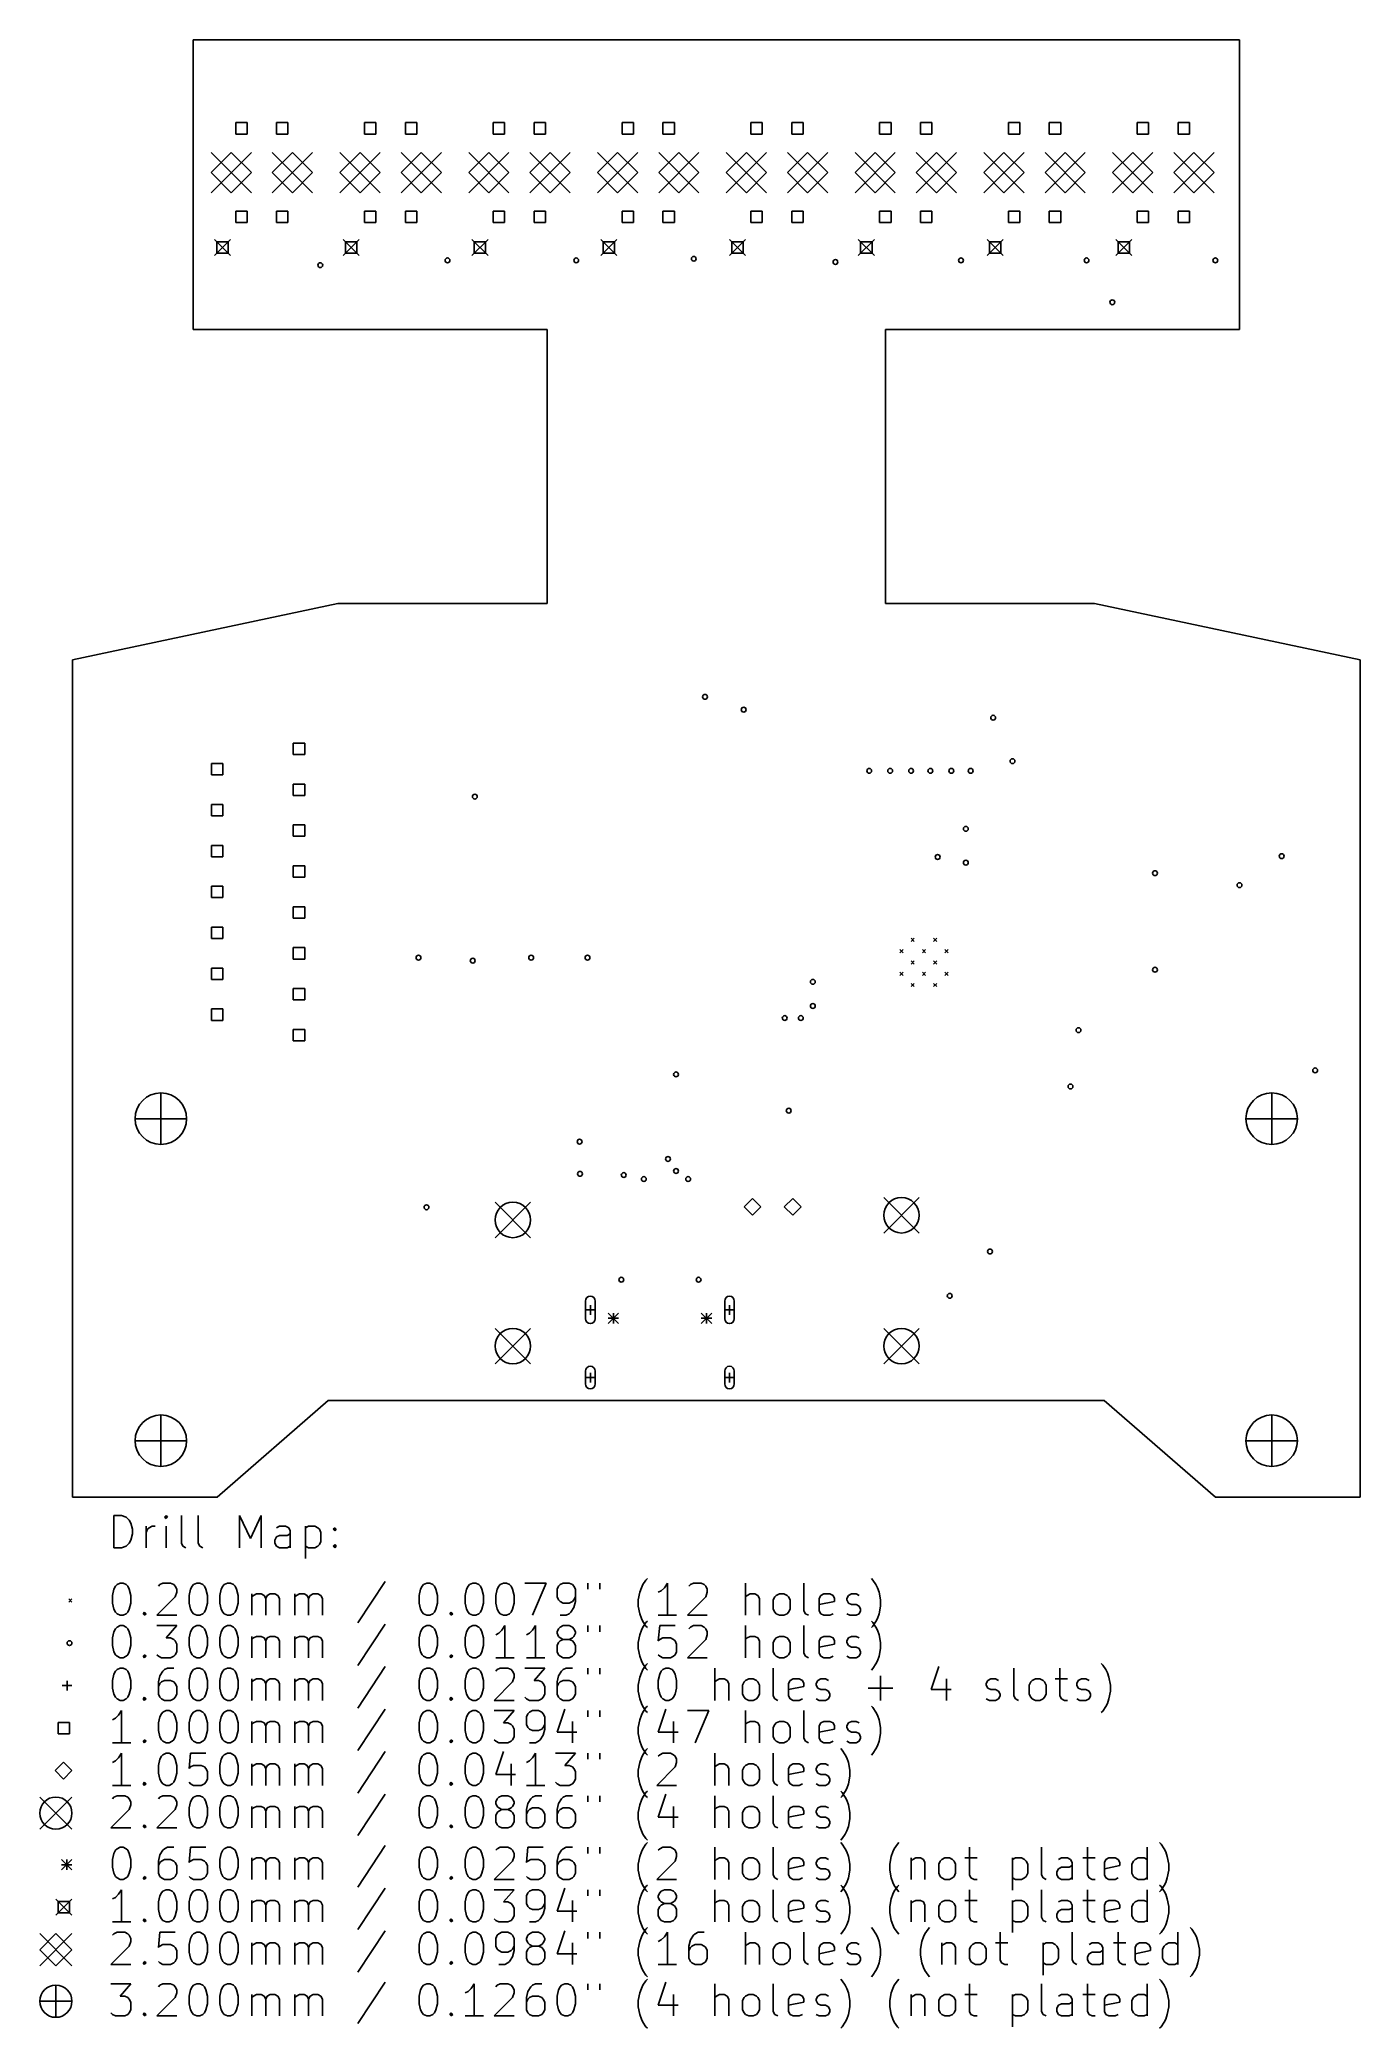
# Model space of a CAD drawing. Extents: x 39 to 122, y -192 to -69.
import ezdxf

# ---------------------------------------------------------------- set-up
doc = ezdxf.new("R2010")
doc.units = 0
doc.layers.add('BLACK', color=7, linetype='CONTINUOUS')

msp = doc.modelspace()

# ---------------------------------------------------------------- linework, layer by layer
at = {"layer": 'BLACK', "linetype": 'CONTINUOUS'}
for p, q in [((49, -69), (49, -87)), ((49, -69), (114, -69)), ((114, -69), (114, -87)), ((52.353557, -74.146443), (51.646443, -74.146443)), ((51.646443, -74.146443), (51.646443, -74.853557)), ((51.646443, -74.853557), (52.353557, -74.853557)), ((52.353557, -74.853557), (52.353557, -74.146443)), ((54.893557, -74.146443), (54.186443, -74.146443)), ((54.186443, -74.146443), (54.186443, -74.853557)), ((54.186443, -74.853557), (54.893557, -74.853557)), ((54.893557, -74.853557), (54.893557, -74.146443)), ((60.353557, -74.146443), (59.646443, -74.146443)), ((59.646443, -74.146443), (59.646443, -74.853557)), ((59.646443, -74.853557), (60.353557, -74.853557)), ((60.353557, -74.853557), (60.353557, -74.146443)), ((62.893557, -74.146443), (62.186443, -74.146443)), ((62.186443, -74.146443), (62.186443, -74.853557)), ((62.186443, -74.853557), (62.893557, -74.853557)), ((62.893557, -74.853557), (62.893557, -74.146443)), ((68.353557, -74.146443), (67.646443, -74.146443)), ((67.646443, -74.146443), (67.646443, -74.853557)), ((67.646443, -74.853557), (68.353557, -74.853557)), ((68.353557, -74.853557), (68.353557, -74.146443)), ((70.893557, -74.146443), (70.186443, -74.146443)), ((70.186443, -74.146443), (70.186443, -74.853557)), ((70.186443, -74.853557), (70.893557, -74.853557)), ((70.893557, -74.853557), (70.893557, -74.146443)), ((76.353557, -74.146443), (75.646443, -74.146443)), ((75.646443, -74.146443), (75.646443, -74.853557)), ((75.646443, -74.853557), (76.353557, -74.853557)), ((76.353557, -74.853557), (76.353557, -74.146443)), ((78.893557, -74.146443), (78.186443, -74.146443)), ((78.186443, -74.146443), (78.186443, -74.853557)), ((78.186443, -74.853557), (78.893557, -74.853557)), ((78.893557, -74.853557), (78.893557, -74.146443)), ((84.353557, -74.146443), (83.646443, -74.146443)), ((83.646443, -74.146443), (83.646443, -74.853557)), ((83.646443, -74.853557), (84.353557, -74.853557)), ((84.353557, -74.853557), (84.353557, -74.146443)), ((86.893557, -74.146443), (86.186443, -74.146443)), ((86.186443, -74.146443), (86.186443, -74.853557)), ((86.186443, -74.853557), (86.893557, -74.853557)), ((86.893557, -74.853557), (86.893557, -74.146443)), ((92.353557, -74.146443), (91.646443, -74.146443)), ((91.646443, -74.146443), (91.646443, -74.853557)), ((91.646443, -74.853557), (92.353557, -74.853557)), ((92.353557, -74.853557), (92.353557, -74.146443)), ((94.893557, -74.146443), (94.186443, -74.146443)), ((94.186443, -74.146443), (94.186443, -74.853557)), ((94.186443, -74.853557), (94.893557, -74.853557)), ((94.893557, -74.853557), (94.893557, -74.146443)), ((100.353557, -74.146443), (99.646443, -74.146443)), ((99.646443, -74.146443), (99.646443, -74.853557)), ((99.646443, -74.853557), (100.353557, -74.853557)), ((100.353557, -74.853557), (100.353557, -74.146443)), ((102.893557, -74.146443), (102.186443, -74.146443)), ((102.186443, -74.146443), (102.186443, -74.853557)), ((102.186443, -74.853557), (102.893557, -74.853557)), ((102.893557, -74.853557), (102.893557, -74.146443)), ((108.353557, -74.146443), (107.646443, -74.146443)), ((107.646443, -74.146443), (107.646443, -74.853557)), ((107.646443, -74.853557), (108.353557, -74.853557)), ((108.353557, -74.853557), (108.353557, -74.146443)), ((110.893557, -74.146443), (110.186443, -74.146443)), ((110.186443, -74.146443), (110.186443, -74.853557)), ((110.186443, -74.853557), (110.893557, -74.853557)), ((110.893557, -74.853557), (110.893557, -74.146443)), ((50.12, -76), (52.62, -78.5)), ((52.62, -76), (50.12, -78.5)), ((51.37, -76), (50.12, -77.25)), ((52.62, -77.25), (51.37, -76)), ((53.92, -76), (56.42, -78.5)), ((56.42, -76), (53.92, -78.5)), ((55.17, -76), (53.92, -77.25)), ((56.42, -77.25), (55.17, -76)), ((58.12, -76), (60.62, -78.5)), ((60.62, -76), (58.12, -78.5)), ((59.37, -76), (58.12, -77.25)), ((60.62, -77.25), (59.37, -76)), ((61.92, -76), (64.42, -78.5)), ((64.42, -76), (61.92, -78.5)), ((63.17, -76), (61.92, -77.25)), ((64.42, -77.25), (63.17, -76)), ((66.12, -76), (68.62, -78.5)), ((68.62, -76), (66.12, -78.5)), ((67.37, -76), (66.12, -77.25)), ((68.62, -77.25), (67.37, -76)), ((69.92, -76), (72.42, -78.5)), ((72.42, -76), (69.92, -78.5)), ((71.17, -76), (69.92, -77.25)), ((72.42, -77.25), (71.17, -76)), ((74.12, -76), (76.62, -78.5)), ((76.62, -76), (74.12, -78.5)), ((75.37, -76), (74.12, -77.25)), ((76.62, -77.25), (75.37, -76)), ((77.92, -76), (80.42, -78.5)), ((80.42, -76), (77.92, -78.5)), ((79.17, -76), (77.92, -77.25)), ((80.42, -77.25), (79.17, -76)), ((82.12, -76), (84.62, -78.5)), ((84.62, -76), (82.12, -78.5)), ((83.37, -76), (82.12, -77.25)), ((84.62, -77.25), (83.37, -76)), ((85.92, -76), (88.42, -78.5)), ((88.42, -76), (85.92, -78.5)), ((87.17, -76), (85.92, -77.25)), ((88.42, -77.25), (87.17, -76)), ((90.12, -76), (92.62, -78.5)), ((92.62, -76), (90.12, -78.5)), ((91.37, -76), (90.12, -77.25)), ((92.62, -77.25), (91.37, -76)), ((93.92, -76), (96.42, -78.5)), ((96.42, -76), (93.92, -78.5)), ((95.17, -76), (93.92, -77.25)), ((96.42, -77.25), (95.17, -76)), ((98.12, -76), (100.62, -78.5)), ((100.62, -76), (98.12, -78.5)), ((99.37, -76), (98.12, -77.25)), ((100.62, -77.25), (99.37, -76)), ((101.92, -76), (104.42, -78.5)), ((104.42, -76), (101.92, -78.5)), ((103.17, -76), (101.92, -77.25)), ((104.42, -77.25), (103.17, -76)), ((106.12, -76), (108.62, -78.5)), ((108.62, -76), (106.12, -78.5)), ((107.37, -76), (106.12, -77.25)), ((108.62, -77.25), (107.37, -76)), ((109.92, -76), (112.42, -78.5)), ((112.42, -76), (109.92, -78.5)), ((111.17, -76), (109.92, -77.25)), ((112.42, -77.25), (111.17, -76)), ((50.12, -77.25), (51.37, -78.5)), ((51.37, -78.5), (52.62, -77.25)), ((53.92, -77.25), (55.17, -78.5)), ((55.17, -78.5), (56.42, -77.25)), ((58.12, -77.25), (59.37, -78.5)), ((59.37, -78.5), (60.62, -77.25)), ((61.92, -77.25), (63.17, -78.5)), ((63.17, -78.5), (64.42, -77.25)), ((66.12, -77.25), (67.37, -78.5)), ((67.37, -78.5), (68.62, -77.25)), ((69.92, -77.25), (71.17, -78.5)), ((71.17, -78.5), (72.42, -77.25)), ((74.12, -77.25), (75.37, -78.5)), ((75.37, -78.5), (76.62, -77.25)), ((77.92, -77.25), (79.17, -78.5)), ((79.17, -78.5), (80.42, -77.25)), ((82.12, -77.25), (83.37, -78.5)), ((83.37, -78.5), (84.62, -77.25)), ((85.92, -77.25), (87.17, -78.5)), ((87.17, -78.5), (88.42, -77.25)), ((90.12, -77.25), (91.37, -78.5)), ((91.37, -78.5), (92.62, -77.25)), ((93.92, -77.25), (95.17, -78.5)), ((95.17, -78.5), (96.42, -77.25)), ((98.12, -77.25), (99.37, -78.5)), ((99.37, -78.5), (100.62, -77.25)), ((101.92, -77.25), (103.17, -78.5)), ((103.17, -78.5), (104.42, -77.25)), ((106.12, -77.25), (107.37, -78.5)), ((107.37, -78.5), (108.62, -77.25)), ((109.92, -77.25), (111.17, -78.5)), ((111.17, -78.5), (112.42, -77.25)), ((52.353557, -79.646443), (51.646443, -79.646443)), ((51.646443, -79.646443), (51.646443, -80.353557)), ((52.353557, -80.353557), (52.353557, -79.646443)), ((54.893557, -79.646443), (54.186443, -79.646443)), ((54.186443, -79.646443), (54.186443, -80.353557)), ((54.893557, -80.353557), (54.893557, -79.646443)), ((60.353557, -79.646443), (59.646443, -79.646443)), ((59.646443, -79.646443), (59.646443, -80.353557)), ((60.353557, -80.353557), (60.353557, -79.646443)), ((62.893557, -79.646443), (62.186443, -79.646443)), ((62.186443, -79.646443), (62.186443, -80.353557)), ((62.893557, -80.353557), (62.893557, -79.646443)), ((68.353557, -79.646443), (67.646443, -79.646443)), ((67.646443, -79.646443), (67.646443, -80.353557)), ((68.353557, -80.353557), (68.353557, -79.646443)), ((70.893557, -79.646443), (70.186443, -79.646443)), ((70.186443, -79.646443), (70.186443, -80.353557)), ((70.893557, -80.353557), (70.893557, -79.646443)), ((76.353557, -79.646443), (75.646443, -79.646443)), ((75.646443, -79.646443), (75.646443, -80.353557)), ((76.353557, -80.353557), (76.353557, -79.646443)), ((78.893557, -79.646443), (78.186443, -79.646443)), ((78.186443, -79.646443), (78.186443, -80.353557)), ((78.893557, -80.353557), (78.893557, -79.646443)), ((84.353557, -79.646443), (83.646443, -79.646443)), ((83.646443, -79.646443), (83.646443, -80.353557)), ((84.353557, -80.353557), (84.353557, -79.646443)), ((86.893557, -79.646443), (86.186443, -79.646443)), ((86.186443, -79.646443), (86.186443, -80.353557)), ((86.893557, -80.353557), (86.893557, -79.646443)), ((92.353557, -79.646443), (91.646443, -79.646443)), ((91.646443, -79.646443), (91.646443, -80.353557)), ((92.353557, -80.353557), (92.353557, -79.646443)), ((94.893557, -79.646443), (94.186443, -79.646443)), ((94.186443, -79.646443), (94.186443, -80.353557)), ((94.893557, -80.353557), (94.893557, -79.646443)), ((100.353557, -79.646443), (99.646443, -79.646443)), ((99.646443, -79.646443), (99.646443, -80.353557)), ((100.353557, -80.353557), (100.353557, -79.646443)), ((102.893557, -79.646443), (102.186443, -79.646443)), ((102.186443, -79.646443), (102.186443, -80.353557)), ((102.893557, -80.353557), (102.893557, -79.646443)), ((108.353557, -79.646443), (107.646443, -79.646443)), ((107.646443, -79.646443), (107.646443, -80.353557)), ((108.353557, -80.353557), (108.353557, -79.646443)), ((110.893557, -79.646443), (110.186443, -79.646443)), ((110.186443, -79.646443), (110.186443, -80.353557)), ((110.893557, -80.353557), (110.893557, -79.646443)), ((50.32, -81.4), (51.32, -82.4)), ((51.32, -81.4), (50.32, -82.4)), ((51.646443, -80.353557), (52.353557, -80.353557)), ((54.186443, -80.353557), (54.893557, -80.353557)), ((58.32, -81.4), (59.32, -82.4)), ((59.32, -81.4), (58.32, -82.4)), ((59.646443, -80.353557), (60.353557, -80.353557)), ((62.186443, -80.353557), (62.893557, -80.353557)), ((66.32, -81.4), (67.32, -82.4)), ((67.32, -81.4), (66.32, -82.4)), ((67.646443, -80.353557), (68.353557, -80.353557)), ((70.186443, -80.353557), (70.893557, -80.353557)), ((74.32, -81.4), (75.32, -82.4)), ((75.32, -81.4), (74.32, -82.4)), ((75.646443, -80.353557), (76.353557, -80.353557)), ((78.186443, -80.353557), (78.893557, -80.353557)), ((82.32, -81.4), (83.32, -82.4)), ((83.32, -81.4), (82.32, -82.4)), ((83.646443, -80.353557), (84.353557, -80.353557)), ((86.186443, -80.353557), (86.893557, -80.353557)), ((90.32, -81.4), (91.32, -82.4)), ((91.32, -81.4), (90.32, -82.4)), ((91.646443, -80.353557), (92.353557, -80.353557)), ((94.186443, -80.353557), (94.893557, -80.353557)), ((98.32, -81.4), (99.32, -82.4)), ((99.32, -81.4), (98.32, -82.4)), ((99.646443, -80.353557), (100.353557, -80.353557)), ((102.186443, -80.353557), (102.893557, -80.353557)), ((106.32, -81.4), (107.32, -82.4)), ((107.32, -81.4), (106.32, -82.4)), ((107.646443, -80.353557), (108.353557, -80.353557)), ((110.186443, -80.353557), (110.893557, -80.353557)), ((51.173557, -81.546443), (50.466443, -81.546443)), ((50.466443, -81.546443), (50.466443, -82.253557)), ((50.466443, -82.253557), (51.173557, -82.253557)), ((51.173557, -82.253557), (51.173557, -81.546443)), ((59.173557, -81.546443), (58.466443, -81.546443)), ((58.466443, -81.546443), (58.466443, -82.253557)), ((58.466443, -82.253557), (59.173557, -82.253557)), ((59.173557, -82.253557), (59.173557, -81.546443)), ((67.173557, -81.546443), (66.466443, -81.546443)), ((66.466443, -81.546443), (66.466443, -82.253557)), ((66.466443, -82.253557), (67.173557, -82.253557)), ((67.173557, -82.253557), (67.173557, -81.546443)), ((75.173557, -81.546443), (74.466443, -81.546443)), ((74.466443, -81.546443), (74.466443, -82.253557)), ((74.466443, -82.253557), (75.173557, -82.253557)), ((75.173557, -82.253557), (75.173557, -81.546443)), ((83.173557, -81.546443), (82.466443, -81.546443)), ((82.466443, -81.546443), (82.466443, -82.253557)), ((82.466443, -82.253557), (83.173557, -82.253557)), ((83.173557, -82.253557), (83.173557, -81.546443)), ((91.173557, -81.546443), (90.466443, -81.546443)), ((90.466443, -81.546443), (90.466443, -82.253557)), ((90.466443, -82.253557), (91.173557, -82.253557)), ((91.173557, -82.253557), (91.173557, -81.546443)), ((99.173557, -81.546443), (98.466443, -81.546443)), ((98.466443, -81.546443), (98.466443, -82.253557)), ((98.466443, -82.253557), (99.173557, -82.253557)), ((99.173557, -82.253557), (99.173557, -81.546443)), ((107.173557, -81.546443), (106.466443, -81.546443)), ((106.466443, -81.546443), (106.466443, -82.253557)), ((106.466443, -82.253557), (107.173557, -82.253557)), ((107.173557, -82.253557), (107.173557, -81.546443)), ((49, -87), (71, -87)), ((71, -87), (71, -104)), ((92, -104), (92, -87)), ((114, -87), (92, -87)), ((58, -104), (41.5, -107.5)), ((71, -104), (58, -104)), ((92, -104), (105, -104)), ((105, -104), (121.5, -107.5)), ((41.5, -107.5), (41.5, -153.5)), ((121.5, -153.5), (121.5, -107.5)), ((55.933557, -112.676443), (55.226443, -112.676443)), ((55.226443, -112.676443), (55.226443, -113.383557)), ((55.226443, -113.383557), (55.933557, -113.383557)), ((55.933557, -113.383557), (55.933557, -112.676443)), ((50.853557, -113.946443), (50.146443, -113.946443)), ((50.146443, -113.946443), (50.146443, -114.653557)), ((50.146443, -114.653557), (50.853557, -114.653557)), ((50.853557, -114.653557), (50.853557, -113.946443)), ((55.933557, -115.216443), (55.226443, -115.216443)), ((55.226443, -115.216443), (55.226443, -115.923557)), ((55.226443, -115.923557), (55.933557, -115.923557)), ((55.933557, -115.923557), (55.933557, -115.216443)), ((50.853557, -116.486443), (50.146443, -116.486443)), ((50.146443, -116.486443), (50.146443, -117.193557)), ((50.146443, -117.193557), (50.853557, -117.193557)), ((50.853557, -117.193557), (50.853557, -116.486443)), ((55.933557, -117.756443), (55.226443, -117.756443)), ((55.226443, -117.756443), (55.226443, -118.463557)), ((55.226443, -118.463557), (55.933557, -118.463557)), ((55.933557, -118.463557), (55.933557, -117.756443)), ((50.853557, -119.026443), (50.146443, -119.026443)), ((50.146443, -119.026443), (50.146443, -119.733557)), ((50.146443, -119.733557), (50.853557, -119.733557)), ((50.853557, -119.733557), (50.853557, -119.026443)), ((55.933557, -120.296443), (55.226443, -120.296443)), ((55.226443, -120.296443), (55.226443, -121.003557)), ((55.226443, -121.003557), (55.933557, -121.003557)), ((55.933557, -121.003557), (55.933557, -120.296443)), ((50.853557, -121.566443), (50.146443, -121.566443)), ((50.146443, -121.566443), (50.146443, -122.273557)), ((50.853557, -122.273557), (50.853557, -121.566443)), ((50.146443, -122.273557), (50.853557, -122.273557)), ((55.933557, -122.836443), (55.226443, -122.836443)), ((55.226443, -122.836443), (55.226443, -123.543557)), ((55.933557, -123.543557), (55.933557, -122.836443)), ((50.853557, -124.106443), (50.146443, -124.106443)), ((50.146443, -124.106443), (50.146443, -124.813557)), ((50.853557, -124.813557), (50.853557, -124.106443)), ((55.226443, -123.543557), (55.933557, -123.543557)), ((50.146443, -124.813557), (50.853557, -124.813557)), ((55.933557, -125.376443), (55.226443, -125.376443)), ((55.226443, -125.376443), (55.226443, -126.083557)), ((55.933557, -126.083557), (55.933557, -125.376443)), ((92.9, -125.5), (93.1, -125.7)), ((93.1, -125.5), (92.9, -125.7)), ((93.6, -124.8), (93.8, -125)), ((93.8, -124.8), (93.6, -125)), ((94.3, -125.5), (94.5, -125.7)), ((94.5, -125.5), (94.3, -125.7)), ((95, -124.8), (95.2, -125)), ((95.2, -124.8), (95, -125)), ((95.7, -125.5), (95.9, -125.7)), ((95.9, -125.5), (95.7, -125.7)), ((50.853557, -126.646443), (50.146443, -126.646443)), ((50.146443, -126.646443), (50.146443, -127.353557)), ((50.853557, -127.353557), (50.853557, -126.646443)), ((55.226443, -126.083557), (55.933557, -126.083557)), ((92.9, -126.9), (93.1, -127.1)), ((93.1, -126.9), (92.9, -127.1)), ((93.6, -126.2), (93.8, -126.4)), ((93.8, -126.2), (93.6, -126.4)), ((94.3, -126.9), (94.5, -127.1)), ((94.5, -126.9), (94.3, -127.1)), ((95, -126.2), (95.2, -126.4)), ((95.2, -126.2), (95, -126.4)), ((95.7, -126.9), (95.9, -127.1)), ((95.9, -126.9), (95.7, -127.1)), ((50.146443, -127.353557), (50.853557, -127.353557)), ((55.933557, -127.916443), (55.226443, -127.916443)), ((55.226443, -127.916443), (55.226443, -128.623557)), ((55.933557, -128.623557), (55.933557, -127.916443)), ((93.6, -127.6), (93.8, -127.8)), ((93.8, -127.6), (93.6, -127.8)), ((95, -127.6), (95.2, -127.8)), ((95.2, -127.6), (95, -127.8)), ((50.853557, -129.186443), (50.146443, -129.186443)), ((50.146443, -129.186443), (50.146443, -129.893557)), ((50.853557, -129.893557), (50.853557, -129.186443)), ((55.226443, -128.623557), (55.933557, -128.623557)), ((50.146443, -129.893557), (50.853557, -129.893557)), ((55.933557, -130.456443), (55.226443, -130.456443)), ((55.226443, -130.456443), (55.226443, -131.163557)), ((55.933557, -131.163557), (55.933557, -130.456443)), ((55.226443, -131.163557), (55.933557, -131.163557)), ((47, -134.4), (47, -137.6)), ((116, -134.4), (116, -137.6)), ((45.4, -136), (48.6, -136)), ((114.4, -136), (117.6, -136)), ((67.76, -141.19), (69.96, -143.39)), ((69.96, -141.19), (67.76, -143.39)), ((83.75, -140.95), (83.225, -141.475)), ((83.225, -141.475), (83.75, -142)), ((84.275, -141.475), (83.75, -140.95)), ((83.75, -142), (84.275, -141.475)), ((86.25, -140.95), (85.725, -141.475)), ((85.725, -141.475), (86.25, -142)), ((86.775, -141.475), (86.25, -140.95)), ((86.25, -142), (86.775, -141.475)), ((91.9, -140.9), (94.1, -143.1)), ((94.1, -140.9), (91.9, -143.1)), ((73.38, -147.325), (73.38, -148.425)), ((73.38, -147.875), (73.98, -147.875)), ((73.68, -147.575), (73.68, -148.175)), ((73.98, -148.425), (73.98, -147.325)), ((74.785, -148.07), (75.435, -148.72)), ((75.435, -148.07), (74.785, -148.72)), ((75.11, -148.07), (75.11, -148.72)), ((80.565, -148.07), (81.215, -148.72)), ((81.215, -148.07), (80.565, -148.72)), ((80.89, -148.07), (80.89, -148.72)), ((82.02, -147.325), (82.02, -148.425)), ((82.02, -147.875), (82.62, -147.875)), ((82.32, -147.575), (82.32, -148.175)), ((82.62, -148.425), (82.62, -147.325)), ((67.76, -149.02), (69.96, -151.22)), ((69.96, -149.02), (67.76, -151.22)), ((74.785, -148.395), (75.435, -148.395)), ((80.565, -148.395), (81.215, -148.395)), ((91.9, -149.02), (94.1, -151.22)), ((94.1, -149.02), (91.9, -151.22)), ((73.38, -151.675), (73.38, -152.475)), ((73.68, -151.775), (73.68, -152.375)), ((73.98, -152.475), (73.98, -151.675)), ((82.02, -151.675), (82.02, -152.475)), ((82.32, -151.775), (82.32, -152.375)), ((82.62, -152.475), (82.62, -151.675)), ((73.38, -152.075), (73.98, -152.075)), ((82.02, -152.075), (82.62, -152.075)), ((41.5, -153.5), (41.5, -159.5)), ((50.5, -159.5), (57.4, -153.5)), ((57.4, -153.5), (105.6, -153.5)), ((112.5, -159.5), (105.6, -153.5)), ((121.5, -153.5), (121.5, -159.5)), ((47, -154.4), (47, -157.6)), ((116, -154.4), (116, -157.6)), ((45.4, -156), (48.6, -156)), ((114.4, -156), (117.6, -156)), ((41.5, -159.5), (50.5, -159.5)), ((121.5, -159.5), (112.5, -159.5)), ((44.082768, -162.639838), (44.082768, -160.639838)), ((44.082768, -160.639838), (44.558958, -160.639838)), ((44.558958, -160.639838), (44.844673, -160.735076)), ((44.844673, -160.735076), (45.035149, -160.925552)), ((45.035149, -160.925552), (45.130387, -161.116028)), ((45.130387, -161.116028), (45.225625, -161.49698)), ((45.225625, -161.49698), (45.225625, -161.782695)), ((46.082768, -162.639838), (46.082768, -161.306504)), ((46.082768, -161.687457), (46.178006, -161.49698)), ((46.178006, -161.49698), (46.273244, -161.401742)), ((46.273244, -161.401742), (46.46372, -161.306504)), ((46.46372, -161.306504), (46.654197, -161.306504)), ((47.320863, -160.639838), (47.225625, -160.735076)), ((47.225625, -160.735076), (47.320863, -160.830314)), ((47.416101, -160.735076), (47.320863, -160.639838)), ((47.320863, -160.639838), (47.320863, -160.830314)), ((47.320863, -160.830314), (47.416101, -160.735076)), ((47.320863, -162.639838), (47.320863, -161.306504)), ((48.273244, -162.354123), (48.273244, -160.639838)), ((49.320863, -162.354123), (49.320863, -160.639838)), ((51.892292, -162.639838), (51.892292, -160.639838)), ((51.892292, -160.639838), (52.558959, -162.068409)), ((52.558959, -162.068409), (53.225625, -160.639838)), ((53.225625, -160.639838), (53.225625, -162.639838)), ((54.368482, -161.306504), (54.178006, -161.401742)), ((54.749435, -161.306504), (54.368482, -161.306504)), ((54.939911, -161.401742), (54.749435, -161.306504)), ((55.035149, -161.592219), (54.939911, -161.401742)), ((55.035149, -162.639838), (55.035149, -161.592219)), ((55.98753, -161.306504), (55.98753, -163.306504)), ((55.98753, -161.401742), (56.178006, -161.306504)), ((56.178006, -161.306504), (56.558959, -161.306504)), ((56.558959, -161.306504), (56.749435, -161.401742)), ((56.749435, -161.401742), (56.844673, -161.49698)), ((56.844673, -161.49698), (56.939911, -161.687457)), ((56.939911, -161.687457), (56.939911, -162.258885)), ((57.701816, -161.49698), (57.797054, -161.401742)), ((57.797054, -161.592219), (57.701816, -161.49698)), ((57.797054, -161.401742), (57.892292, -161.49698)), ((57.797054, -161.401742), (57.797054, -161.592219)), ((57.892292, -161.49698), (57.797054, -161.592219)), ((44.558958, -162.639838), (44.082768, -162.639838)), ((44.844673, -162.5446), (44.558958, -162.639838)), ((45.035149, -162.354123), (44.844673, -162.5446)), ((45.130387, -162.163647), (45.035149, -162.354123)), ((45.225625, -161.782695), (45.130387, -162.163647)), ((48.368482, -162.5446), (48.273244, -162.354123)), ((48.558958, -162.639838), (48.368482, -162.5446)), ((49.416101, -162.5446), (49.320863, -162.354123)), ((49.606577, -162.639838), (49.416101, -162.5446)), ((54.082768, -162.163647), (54.178006, -161.973171)), ((54.082768, -162.354123), (54.082768, -162.163647)), ((54.178006, -162.5446), (54.082768, -162.354123)), ((54.178006, -161.973171), (54.368482, -161.877933)), ((54.368482, -162.639838), (54.178006, -162.5446)), ((54.368482, -161.877933), (54.844673, -161.877933)), ((54.844673, -162.639838), (54.368482, -162.639838)), ((54.844673, -161.877933), (55.035149, -161.782695)), ((55.035149, -162.5446), (54.844673, -162.639838)), ((56.178006, -162.639838), (55.98753, -162.5446)), ((56.558959, -162.639838), (56.178006, -162.639838)), ((56.749435, -162.5446), (56.558959, -162.639838)), ((56.844673, -162.449361), (56.749435, -162.5446)), ((56.939911, -162.258885), (56.844673, -162.449361)), ((57.701816, -162.5446), (57.797054, -162.449361)), ((57.797054, -162.639838), (57.701816, -162.5446)), ((57.797054, -162.449361), (57.892292, -162.5446)), ((57.797054, -162.449361), (57.797054, -162.639838)), ((57.892292, -162.5446), (57.797054, -162.639838)), ((43.98753, -165.601742), (44.082768, -165.22079)), ((44.082768, -165.22079), (44.178006, -165.030314)), ((44.178006, -165.030314), (44.273244, -164.935076)), ((44.273244, -164.935076), (44.46372, -164.839838)), ((44.46372, -164.839838), (44.654197, -164.839838)), ((44.654197, -164.839838), (44.844673, -164.935076)), ((44.844673, -164.935076), (44.939911, -165.030314)), ((44.939911, -165.030314), (45.035149, -165.22079)), ((45.035149, -165.22079), (45.130387, -165.601742)), ((46.844673, -165.030314), (46.939911, -164.935076)), ((46.939911, -164.935076), (47.130387, -164.839838)), ((47.130387, -164.839838), (47.606578, -164.839838)), ((47.606578, -164.839838), (47.797054, -164.935076)), ((47.797054, -164.935076), (47.892292, -165.030314)), ((47.892292, -165.030314), (47.98753, -165.22079)), ((47.98753, -165.411266), (47.892292, -165.69698)), ((47.98753, -165.22079), (47.98753, -165.411266)), ((48.749435, -165.601742), (48.844673, -165.22079)), ((48.844673, -165.22079), (48.939911, -165.030314)), ((48.939911, -165.030314), (49.035149, -164.935076)), ((49.035149, -164.935076), (49.225625, -164.839838)), ((49.225625, -164.839838), (49.416102, -164.839838)), ((49.416102, -164.839838), (49.606578, -164.935076)), ((49.606578, -164.935076), (49.701816, -165.030314)), ((49.701816, -165.030314), (49.797054, -165.22079)), ((49.797054, -165.22079), (49.892292, -165.601742)), ((50.654197, -165.601742), (50.749435, -165.22079)), ((50.749435, -165.22079), (50.844673, -165.030314)), ((50.844673, -165.030314), (50.939911, -164.935076)), ((50.939911, -164.935076), (51.130387, -164.839838)), ((51.130387, -164.839838), (51.320864, -164.839838)), ((51.320864, -164.839838), (51.51134, -164.935076)), ((51.51134, -164.935076), (51.606578, -165.030314)), ((51.606578, -165.030314), (51.701816, -165.22079)), ((51.701816, -165.22079), (51.797054, -165.601742)), ((60.939912, -164.7446), (59.225627, -167.316028)), ((63.035151, -165.601742), (63.130389, -165.22079)), ((63.130389, -165.22079), (63.225627, -165.030314)), ((63.225627, -165.030314), (63.320865, -164.935076)), ((63.320865, -164.935076), (63.511341, -164.839838)), ((63.511341, -164.839838), (63.701818, -164.839838)), ((63.701818, -164.839838), (63.892294, -164.935076)), ((63.892294, -164.935076), (63.987532, -165.030314)), ((63.987532, -165.030314), (64.08277, -165.22079)), ((64.08277, -165.22079), (64.178008, -165.601742)), ((65.892294, -165.601742), (65.987532, -165.22079)), ((65.987532, -165.22079), (66.08277, -165.030314)), ((66.08277, -165.030314), (66.178008, -164.935076)), ((66.178008, -164.935076), (66.368484, -164.839838)), ((66.368484, -164.839838), (66.558961, -164.839838)), ((66.558961, -164.839838), (66.749437, -164.935076)), ((66.749437, -164.935076), (66.844675, -165.030314)), ((66.844675, -165.030314), (66.939913, -165.22079)), ((66.939913, -165.22079), (67.035151, -165.601742)), ((67.797056, -165.601742), (67.892294, -165.22079)), ((67.892294, -165.22079), (67.987532, -165.030314)), ((67.987532, -165.030314), (68.08277, -164.935076)), ((68.08277, -164.935076), (68.273246, -164.839838)), ((68.273246, -164.839838), (68.463723, -164.839838)), ((68.463723, -164.839838), (68.654199, -164.935076)), ((68.654199, -164.935076), (68.749437, -165.030314)), ((68.749437, -165.030314), (68.844675, -165.22079)), ((68.844675, -165.22079), (68.939913, -165.601742)), ((69.60658, -164.839838), (70.939913, -164.839838)), ((70.939913, -164.839838), (70.08277, -166.839838)), ((71.701818, -165.030314), (71.60658, -165.22079)), ((71.60658, -165.22079), (71.60658, -165.69698)), ((71.797056, -164.935076), (71.701818, -165.030314)), ((71.987532, -164.839838), (71.797056, -164.935076)), ((72.368485, -164.839838), (71.987532, -164.839838)), ((72.558961, -164.935076), (72.368485, -164.839838)), ((72.654199, -165.030314), (72.558961, -164.935076)), ((72.749437, -165.22079), (72.654199, -165.030314)), ((72.749437, -165.982695), (72.749437, -165.22079)), ((73.511342, -164.839838), (73.511342, -165.22079)), ((74.273247, -164.839838), (74.273247, -165.22079)), ((76.6542, -165.887457), (76.749438, -165.411266)), ((76.749438, -165.411266), (76.844676, -165.125552)), ((76.844676, -165.125552), (76.939914, -164.935076)), ((76.939914, -164.935076), (77.13039, -164.649361)), ((77.13039, -164.649361), (77.225629, -164.554123)), ((78.082771, -165.316028), (77.892295, -165.411266)), ((78.273247, -165.125552), (78.082771, -165.316028)), ((78.463723, -164.839838), (78.273247, -165.125552)), ((78.463723, -166.839838), (78.463723, -164.839838)), ((79.797057, -165.030314), (79.892295, -164.935076)), ((79.892295, -164.935076), (80.082771, -164.839838)), ((80.082771, -164.839838), (80.558962, -164.839838)), ((80.558962, -164.839838), (80.749438, -164.935076)), ((80.749438, -164.935076), (80.844676, -165.030314)), ((80.844676, -165.030314), (80.939914, -165.22079)), ((80.939914, -165.411266), (80.844676, -165.69698)), ((80.939914, -165.22079), (80.939914, -165.411266)), ((83.320867, -166.839838), (83.320867, -164.839838)), ((86.939915, -166.554123), (86.939915, -164.839838)), ((91.22563, -164.649361), (91.130392, -164.554123)), ((91.416106, -164.935076), (91.22563, -164.649361)), ((91.511344, -165.125552), (91.416106, -164.935076)), ((91.606582, -165.411266), (91.511344, -165.125552)), ((91.70182, -165.887457), (91.606582, -165.411266)), ((41.275, -165.825), (41.475, -166.025)), ((41.475, -165.825), (41.275, -166.025)), ((43.98753, -166.077933), (43.98753, -165.601742)), ((44.082768, -166.458885), (43.98753, -166.077933)), ((44.178006, -166.649361), (44.082768, -166.458885)), ((44.273244, -166.7446), (44.178006, -166.649361)), ((44.939911, -166.649361), (44.844673, -166.7446)), ((45.035149, -166.458885), (44.939911, -166.649361)), ((45.130387, -166.077933), (45.035149, -166.458885)), ((45.130387, -165.601742), (45.130387, -166.077933)), ((45.892292, -166.7446), (45.98753, -166.649361)), ((45.98753, -166.649361), (46.082768, -166.7446)), ((45.98753, -166.649361), (45.98753, -166.839838)), ((47.892292, -165.69698), (46.749435, -166.839838)), ((48.749435, -166.077933), (48.749435, -165.601742)), ((48.844673, -166.458885), (48.749435, -166.077933)), ((48.939911, -166.649361), (48.844673, -166.458885)), ((49.035149, -166.7446), (48.939911, -166.649361)), ((49.701816, -166.649361), (49.606578, -166.7446)), ((49.797054, -166.458885), (49.701816, -166.649361)), ((49.892292, -166.077933), (49.797054, -166.458885)), ((49.892292, -165.601742), (49.892292, -166.077933)), ((50.654197, -166.077933), (50.654197, -165.601742)), ((50.749435, -166.458885), (50.654197, -166.077933)), ((50.844673, -166.649361), (50.749435, -166.458885)), ((50.939911, -166.7446), (50.844673, -166.649361)), ((51.606578, -166.649361), (51.51134, -166.7446)), ((51.701816, -166.458885), (51.606578, -166.649361)), ((51.797054, -166.077933), (51.701816, -166.458885)), ((51.797054, -165.601742), (51.797054, -166.077933)), ((52.654197, -166.839838), (52.654197, -165.506504)), ((52.654197, -165.69698), (52.749435, -165.601742)), ((52.749435, -165.601742), (52.939911, -165.506504)), ((52.939911, -165.506504), (53.225626, -165.506504)), ((53.225626, -165.506504), (53.416102, -165.601742)), ((53.416102, -165.601742), (53.51134, -165.792219)), ((53.51134, -165.792219), (53.606578, -165.601742)), ((53.51134, -165.792219), (53.51134, -166.839838)), ((53.606578, -165.601742), (53.797054, -165.506504)), ((53.797054, -165.506504), (54.082768, -165.506504)), ((54.082768, -165.506504), (54.273245, -165.601742)), ((54.273245, -165.601742), (54.368483, -165.792219)), ((54.368483, -165.792219), (54.368483, -166.839838)), ((55.320864, -166.839838), (55.320864, -165.506504)), ((55.320864, -165.69698), (55.416102, -165.601742)), ((55.416102, -165.601742), (55.606578, -165.506504)), ((55.606578, -165.506504), (55.892293, -165.506504)), ((55.892293, -165.506504), (56.082769, -165.601742)), ((56.082769, -165.601742), (56.178007, -165.792219)), ((56.178007, -165.792219), (56.273245, -165.601742)), ((56.178007, -165.792219), (56.178007, -166.839838)), ((56.273245, -165.601742), (56.463721, -165.506504)), ((56.463721, -165.506504), (56.749435, -165.506504)), ((56.749435, -165.506504), (56.939912, -165.601742)), ((56.939912, -165.601742), (57.03515, -165.792219)), ((57.03515, -165.792219), (57.03515, -166.839838)), ((63.035151, -166.077933), (63.035151, -165.601742)), ((63.130389, -166.458885), (63.035151, -166.077933)), ((63.225627, -166.649361), (63.130389, -166.458885)), ((63.320865, -166.7446), (63.225627, -166.649361)), ((63.987532, -166.649361), (63.892294, -166.7446)), ((64.08277, -166.458885), (63.987532, -166.649361)), ((64.178008, -166.077933), (64.08277, -166.458885)), ((64.178008, -165.601742), (64.178008, -166.077933)), ((64.939913, -166.7446), (65.035151, -166.649361)), ((65.035151, -166.649361), (65.130389, -166.7446)), ((65.035151, -166.649361), (65.035151, -166.839838)), ((65.892294, -166.077933), (65.892294, -165.601742)), ((65.987532, -166.458885), (65.892294, -166.077933)), ((66.08277, -166.649361), (65.987532, -166.458885)), ((66.178008, -166.7446), (66.08277, -166.649361)), ((66.844675, -166.649361), (66.749437, -166.7446)), ((66.939913, -166.458885), (66.844675, -166.649361)), ((67.035151, -166.077933), (66.939913, -166.458885)), ((67.035151, -165.601742), (67.035151, -166.077933)), ((67.797056, -166.077933), (67.797056, -165.601742)), ((67.892294, -166.458885), (67.797056, -166.077933)), ((67.987532, -166.649361), (67.892294, -166.458885)), ((68.08277, -166.7446), (67.987532, -166.649361)), ((68.749437, -166.649361), (68.654199, -166.7446)), ((68.844675, -166.458885), (68.749437, -166.649361)), ((68.939913, -166.077933), (68.844675, -166.458885)), ((68.939913, -165.601742), (68.939913, -166.077933)), ((71.60658, -165.69698), (71.701818, -165.887457)), ((71.701818, -165.887457), (71.797056, -165.982695)), ((71.797056, -165.982695), (71.987532, -166.077933)), ((71.987532, -166.077933), (72.368485, -166.077933)), ((72.368485, -166.077933), (72.558961, -165.982695)), ((72.368485, -166.7446), (72.463723, -166.649361)), ((72.463723, -166.649361), (72.654199, -166.363647)), ((72.558961, -165.982695), (72.654199, -165.887457)), ((72.654199, -165.887457), (72.749437, -165.69698)), ((72.654199, -166.363647), (72.749437, -165.982695)), ((76.6542, -166.268409), (76.6542, -165.887457)), ((76.749438, -166.7446), (76.6542, -166.268409)), ((80.844676, -165.69698), (79.701819, -166.839838)), ((83.416105, -165.601742), (83.320867, -165.69698)), ((83.606581, -165.506504), (83.416105, -165.601742)), ((83.892296, -165.506504), (83.606581, -165.506504)), ((84.082772, -165.601742), (83.892296, -165.506504)), ((84.17801, -165.792219), (84.082772, -165.601742)), ((84.17801, -166.839838), (84.17801, -165.792219)), ((85.035153, -165.887457), (85.130391, -165.69698)), ((85.035153, -166.458885), (85.035153, -165.887457)), ((85.130391, -166.649361), (85.035153, -166.458885)), ((85.130391, -165.69698), (85.225629, -165.601742)), ((85.225629, -166.7446), (85.130391, -166.649361)), ((85.225629, -165.601742), (85.416105, -165.506504)), ((85.416105, -165.506504), (85.70182, -165.506504)), ((85.70182, -165.506504), (85.892296, -165.601742)), ((85.892296, -165.601742), (85.987534, -165.69698)), ((85.987534, -166.649361), (85.892296, -166.7446)), ((85.987534, -165.69698), (86.082772, -165.887457)), ((86.082772, -166.458885), (85.987534, -166.649361)), ((86.082772, -165.887457), (86.082772, -166.458885)), ((87.035153, -166.7446), (86.939915, -166.554123)), ((87.892296, -165.792219), (87.987534, -165.601742)), ((87.892296, -166.554123), (87.892296, -165.792219)), ((88.844677, -165.982695), (87.892296, -166.173171)), ((87.987534, -166.7446), (87.892296, -166.554123)), ((87.987534, -165.601742), (88.17801, -165.506504)), ((88.17801, -165.506504), (88.558963, -165.506504)), ((88.558963, -165.506504), (88.749439, -165.601742)), ((88.749439, -165.601742), (88.844677, -165.792219)), ((88.844677, -165.792219), (88.844677, -165.982695)), ((89.606582, -165.792219), (89.70182, -165.601742)), ((89.606582, -165.887457), (89.606582, -165.792219)), ((89.70182, -166.077933), (89.606582, -165.887457)), ((89.70182, -165.601742), (89.892296, -165.506504)), ((89.892296, -166.173171), (89.70182, -166.077933)), ((89.892296, -165.506504), (90.17801, -165.506504)), ((90.17801, -166.173171), (89.892296, -166.173171)), ((90.17801, -165.506504), (90.368487, -165.601742)), ((90.368487, -166.268409), (90.17801, -166.173171)), ((90.463725, -166.458885), (90.368487, -166.268409)), ((90.368487, -166.7446), (90.463725, -166.554123)), ((90.463725, -166.554123), (90.463725, -166.458885)), ((91.606582, -166.7446), (91.70182, -166.268409)), ((91.70182, -166.268409), (91.70182, -165.887457)), ((43.98753, -168.241742), (44.082768, -167.86079)), ((44.082768, -167.86079), (44.178006, -167.670314)), ((44.178006, -167.670314), (44.273244, -167.575076)), ((44.46372, -166.839838), (44.273244, -166.7446)), ((44.273244, -167.575076), (44.46372, -167.479838)), ((44.654197, -166.839838), (44.46372, -166.839838)), ((44.46372, -167.479838), (44.654197, -167.479838)), ((44.844673, -166.7446), (44.654197, -166.839838)), ((44.654197, -167.479838), (44.844673, -167.575076)), ((44.844673, -167.575076), (44.939911, -167.670314)), ((44.939911, -167.670314), (45.035149, -167.86079)), ((45.035149, -167.86079), (45.130387, -168.241742)), ((45.98753, -166.839838), (45.892292, -166.7446)), ((46.082768, -166.7446), (45.98753, -166.839838)), ((46.749435, -166.839838), (47.98753, -166.839838)), ((46.749435, -167.479838), (47.98753, -167.479838)), ((47.98753, -167.479838), (47.320863, -168.241742)), ((48.749435, -168.241742), (48.844673, -167.86079)), ((48.844673, -167.86079), (48.939911, -167.670314)), ((48.939911, -167.670314), (49.035149, -167.575076)), ((49.225625, -166.839838), (49.035149, -166.7446)), ((49.035149, -167.575076), (49.225625, -167.479838)), ((49.416102, -166.839838), (49.225625, -166.839838)), ((49.225625, -167.479838), (49.416102, -167.479838)), ((49.606578, -166.7446), (49.416102, -166.839838)), ((49.416102, -167.479838), (49.606578, -167.575076)), ((49.606578, -167.575076), (49.701816, -167.670314)), ((49.701816, -167.670314), (49.797054, -167.86079)), ((49.797054, -167.86079), (49.892292, -168.241742)), ((50.654197, -168.241742), (50.749435, -167.86079)), ((50.749435, -167.86079), (50.844673, -167.670314)), ((50.844673, -167.670314), (50.939911, -167.575076)), ((51.130387, -166.839838), (50.939911, -166.7446)), ((50.939911, -167.575076), (51.130387, -167.479838)), ((51.320864, -166.839838), (51.130387, -166.839838)), ((51.130387, -167.479838), (51.320864, -167.479838)), ((51.51134, -166.7446), (51.320864, -166.839838)), ((51.320864, -167.479838), (51.51134, -167.575076)), ((51.51134, -167.575076), (51.606578, -167.670314)), ((51.606578, -167.670314), (51.701816, -167.86079)), ((51.701816, -167.86079), (51.797054, -168.241742)), ((60.939912, -167.3846), (59.225627, -169.956028)), ((63.035151, -168.241742), (63.130389, -167.86079)), ((63.130389, -167.86079), (63.225627, -167.670314)), ((63.225627, -167.670314), (63.320865, -167.575076)), ((63.511341, -166.839838), (63.320865, -166.7446)), ((63.320865, -167.575076), (63.511341, -167.479838)), ((63.701818, -166.839838), (63.511341, -166.839838)), ((63.511341, -167.479838), (63.701818, -167.479838)), ((63.892294, -166.7446), (63.701818, -166.839838)), ((63.701818, -167.479838), (63.892294, -167.575076)), ((63.892294, -167.575076), (63.987532, -167.670314)), ((63.987532, -167.670314), (64.08277, -167.86079)), ((64.08277, -167.86079), (64.178008, -168.241742)), ((65.035151, -166.839838), (64.939913, -166.7446)), ((65.130389, -166.7446), (65.035151, -166.839838)), ((65.892294, -168.241742), (65.987532, -167.86079)), ((65.987532, -167.86079), (66.08277, -167.670314)), ((66.08277, -167.670314), (66.178008, -167.575076)), ((66.368484, -166.839838), (66.178008, -166.7446)), ((66.178008, -167.575076), (66.368484, -167.479838)), ((66.558961, -166.839838), (66.368484, -166.839838)), ((66.368484, -167.479838), (66.558961, -167.479838)), ((66.749437, -166.7446), (66.558961, -166.839838)), ((66.558961, -167.479838), (66.749437, -167.575076)), ((66.749437, -167.575076), (66.844675, -167.670314)), ((66.844675, -167.670314), (66.939913, -167.86079)), ((66.939913, -167.86079), (67.035151, -168.241742)), ((68.178008, -167.765552), (67.987532, -167.956028)), ((68.273246, -166.839838), (68.08277, -166.7446)), ((68.368484, -167.479838), (68.178008, -167.765552)), ((68.463723, -166.839838), (68.273246, -166.839838)), ((68.368484, -169.479838), (68.368484, -167.479838)), ((68.654199, -166.7446), (68.463723, -166.839838)), ((70.08277, -167.765552), (69.892294, -167.956028)), ((70.273246, -167.479838), (70.08277, -167.765552)), ((70.273246, -169.479838), (70.273246, -167.479838)), ((71.60658, -167.86079), (71.701818, -167.670314)), ((71.60658, -167.956028), (71.60658, -167.86079)), ((71.701818, -167.670314), (71.797056, -167.575076)), ((71.797056, -166.839838), (72.178008, -166.839838)), ((71.797056, -167.575076), (71.987532, -167.479838)), ((71.987532, -167.479838), (72.368485, -167.479838)), ((72.178008, -166.839838), (72.368485, -166.7446)), ((72.368485, -167.479838), (72.558961, -167.575076)), ((72.558961, -167.575076), (72.654199, -167.670314)), ((72.654199, -167.670314), (72.749437, -167.86079)), ((72.749437, -167.86079), (72.749437, -167.956028)), ((73.511342, -167.479838), (73.511342, -167.86079)), ((74.273247, -167.479838), (74.273247, -167.86079)), ((76.844676, -167.030314), (76.749438, -166.7446)), ((76.749438, -168.051266), (76.844676, -167.765552)), ((76.939914, -167.22079), (76.844676, -167.030314)), ((76.844676, -167.765552), (76.939914, -167.575076)), ((77.13039, -167.506504), (76.939914, -167.22079)), ((76.939914, -167.575076), (77.13039, -167.289361)), ((77.13039, -167.289361), (77.225629, -167.194123)), ((77.225629, -167.601742), (77.13039, -167.506504)), ((79.035152, -166.839838), (77.892295, -166.839838)), ((77.987533, -167.479838), (77.892295, -168.432219)), ((78.939914, -167.479838), (77.987533, -167.479838)), ((79.701819, -166.839838), (80.939914, -166.839838)), ((79.797057, -167.670314), (79.892295, -167.575076)), ((79.892295, -167.575076), (80.082771, -167.479838)), ((80.082771, -167.479838), (80.558962, -167.479838)), ((80.558962, -167.479838), (80.749438, -167.575076)), ((80.749438, -167.575076), (80.844676, -167.670314)), ((80.844676, -167.670314), (80.939914, -167.86079)), ((80.939914, -167.86079), (80.939914, -168.051266)), ((83.320867, -169.479838), (83.320867, -167.479838)), ((85.416105, -166.839838), (85.225629, -166.7446)), ((85.70182, -166.839838), (85.416105, -166.839838)), ((85.892296, -166.7446), (85.70182, -166.839838)), ((86.939915, -169.194123), (86.939915, -167.479838)), ((87.225629, -166.839838), (87.035153, -166.7446)), ((88.17801, -166.839838), (87.987534, -166.7446)), ((88.558963, -166.839838), (88.17801, -166.839838)), ((88.749439, -166.7446), (88.558963, -166.839838)), ((89.606582, -166.7446), (89.797058, -166.839838)), ((89.797058, -166.839838), (90.17801, -166.839838)), ((90.17801, -166.839838), (90.368487, -166.7446)), ((91.22563, -167.289361), (91.130392, -167.194123)), ((91.130392, -167.601742), (91.22563, -167.506504)), ((91.22563, -167.506504), (91.416106, -167.22079)), ((91.416106, -167.575076), (91.22563, -167.289361)), ((91.416106, -167.22079), (91.511344, -167.030314)), ((91.511344, -167.765552), (91.416106, -167.575076)), ((91.511344, -167.030314), (91.606582, -166.7446)), ((91.606582, -168.051266), (91.511344, -167.765552)), ((43.98753, -168.717933), (43.98753, -168.241742)), ((44.082768, -169.098885), (43.98753, -168.717933)), ((44.178006, -169.289361), (44.082768, -169.098885)), ((45.035149, -169.098885), (44.939911, -169.289361)), ((45.130387, -168.717933), (45.035149, -169.098885)), ((45.130387, -168.241742), (45.130387, -168.717933)), ((47.320863, -168.241742), (47.606578, -168.241742)), ((47.606578, -168.241742), (47.797054, -168.33698)), ((47.797054, -168.33698), (47.892292, -168.432219)), ((47.892292, -168.432219), (47.98753, -168.622695)), ((47.98753, -169.098885), (47.892292, -169.289361)), ((47.98753, -168.622695), (47.98753, -169.098885)), ((48.749435, -168.717933), (48.749435, -168.241742)), ((48.844673, -169.098885), (48.749435, -168.717933)), ((48.939911, -169.289361), (48.844673, -169.098885)), ((49.797054, -169.098885), (49.701816, -169.289361)), ((49.892292, -168.717933), (49.797054, -169.098885)), ((49.892292, -168.241742), (49.892292, -168.717933)), ((50.654197, -168.717933), (50.654197, -168.241742)), ((50.749435, -169.098885), (50.654197, -168.717933)), ((50.844673, -169.289361), (50.749435, -169.098885)), ((51.701816, -169.098885), (51.606578, -169.289361)), ((51.797054, -168.717933), (51.701816, -169.098885)), ((51.797054, -168.241742), (51.797054, -168.717933)), ((52.654197, -169.479838), (52.654197, -168.146504)), ((52.654197, -168.33698), (52.749435, -168.241742)), ((52.749435, -168.241742), (52.939911, -168.146504)), ((52.939911, -168.146504), (53.225626, -168.146504)), ((53.225626, -168.146504), (53.416102, -168.241742)), ((53.416102, -168.241742), (53.51134, -168.432219)), ((53.51134, -168.432219), (53.606578, -168.241742)), ((53.51134, -168.432219), (53.51134, -169.479838)), ((53.606578, -168.241742), (53.797054, -168.146504)), ((53.797054, -168.146504), (54.082768, -168.146504)), ((54.082768, -168.146504), (54.273245, -168.241742)), ((54.273245, -168.241742), (54.368483, -168.432219)), ((54.368483, -168.432219), (54.368483, -169.479838)), ((55.320864, -169.479838), (55.320864, -168.146504)), ((55.320864, -168.33698), (55.416102, -168.241742)), ((55.416102, -168.241742), (55.606578, -168.146504)), ((55.606578, -168.146504), (55.892293, -168.146504)), ((55.892293, -168.146504), (56.082769, -168.241742)), ((56.082769, -168.241742), (56.178007, -168.432219)), ((56.178007, -168.432219), (56.273245, -168.241742)), ((56.178007, -168.432219), (56.178007, -169.479838)), ((56.273245, -168.241742), (56.463721, -168.146504)), ((56.463721, -168.146504), (56.749435, -168.146504)), ((56.749435, -168.146504), (56.939912, -168.241742)), ((56.939912, -168.241742), (57.03515, -168.432219)), ((57.03515, -168.432219), (57.03515, -169.479838)), ((63.035151, -168.717933), (63.035151, -168.241742)), ((63.130389, -169.098885), (63.035151, -168.717933)), ((63.225627, -169.289361), (63.130389, -169.098885)), ((64.08277, -169.098885), (63.987532, -169.289361)), ((64.178008, -168.717933), (64.08277, -169.098885)), ((64.178008, -168.241742), (64.178008, -168.717933)), ((65.892294, -168.717933), (65.892294, -168.241742)), ((65.987532, -169.098885), (65.892294, -168.717933)), ((66.08277, -169.289361), (65.987532, -169.098885)), ((66.939913, -169.098885), (66.844675, -169.289361)), ((67.035151, -168.717933), (66.939913, -169.098885)), ((67.035151, -168.241742), (67.035151, -168.717933)), ((67.987532, -167.956028), (67.797056, -168.051266)), ((69.892294, -167.956028), (69.701818, -168.051266)), ((71.701818, -168.146504), (71.60658, -167.956028)), ((71.701818, -168.527457), (71.60658, -168.717933)), ((71.60658, -168.717933), (71.60658, -169.098885)), ((71.60658, -169.098885), (71.701818, -169.289361)), ((71.797056, -168.241742), (71.701818, -168.146504)), ((71.797056, -168.432219), (71.701818, -168.527457)), ((71.987532, -168.33698), (71.797056, -168.241742)), ((71.987532, -168.33698), (71.797056, -168.432219)), ((72.368485, -168.33698), (71.987532, -168.33698)), ((72.558961, -168.241742), (72.368485, -168.33698)), ((72.558961, -168.432219), (72.368485, -168.33698)), ((72.654199, -168.146504), (72.558961, -168.241742)), ((72.654199, -168.527457), (72.558961, -168.432219)), ((72.749437, -167.956028), (72.654199, -168.146504)), ((72.749437, -168.717933), (72.654199, -168.527457)), ((72.654199, -169.289361), (72.749437, -169.098885)), ((72.749437, -169.098885), (72.749437, -168.717933)), ((76.6542, -168.527457), (76.749438, -168.051266)), ((76.6542, -168.908409), (76.6542, -168.527457)), ((76.749438, -169.3846), (76.6542, -168.908409)), ((77.892295, -168.432219), (77.987533, -168.33698)), ((77.987533, -168.33698), (78.178009, -168.241742)), ((78.178009, -168.241742), (78.6542, -168.241742)), ((78.6542, -168.241742), (78.844676, -168.33698)), ((78.844676, -168.33698), (78.939914, -168.432219)), ((78.939914, -168.432219), (79.035152, -168.622695)), ((79.035152, -169.098885), (78.939914, -169.289361)), ((79.035152, -168.622695), (79.035152, -169.098885)), ((80.844676, -168.33698), (79.701819, -169.479838)), ((80.939914, -168.051266), (80.844676, -168.33698)), ((83.416105, -168.241742), (83.320867, -168.33698)), ((83.606581, -168.146504), (83.416105, -168.241742)), ((83.892296, -168.146504), (83.606581, -168.146504)), ((84.082772, -168.241742), (83.892296, -168.146504)), ((84.17801, -168.432219), (84.082772, -168.241742)), ((84.17801, -169.479838), (84.17801, -168.432219)), ((85.035153, -168.527457), (85.130391, -168.33698)), ((85.035153, -169.098885), (85.035153, -168.527457)), ((85.130391, -169.289361), (85.035153, -169.098885)), ((85.130391, -168.33698), (85.225629, -168.241742)), ((85.225629, -168.241742), (85.416105, -168.146504)), ((85.416105, -168.146504), (85.70182, -168.146504)), ((85.70182, -168.146504), (85.892296, -168.241742)), ((85.892296, -168.241742), (85.987534, -168.33698)), ((85.987534, -168.33698), (86.082772, -168.527457)), ((86.082772, -169.098885), (85.987534, -169.289361)), ((86.082772, -168.527457), (86.082772, -169.098885)), ((87.892296, -168.432219), (87.987534, -168.241742)), ((87.892296, -169.194123), (87.892296, -168.432219)), ((88.844677, -168.622695), (87.892296, -168.813171)), ((87.987534, -168.241742), (88.17801, -168.146504)), ((88.17801, -168.146504), (88.558963, -168.146504)), ((88.558963, -168.146504), (88.749439, -168.241742)), ((88.749439, -168.241742), (88.844677, -168.432219)), ((88.844677, -168.432219), (88.844677, -168.622695)), ((89.606582, -168.432219), (89.70182, -168.241742)), ((89.606582, -168.527457), (89.606582, -168.432219)), ((89.70182, -168.717933), (89.606582, -168.527457)), ((89.70182, -168.241742), (89.892296, -168.146504)), ((89.892296, -168.813171), (89.70182, -168.717933)), ((89.892296, -168.146504), (90.17801, -168.146504)), ((90.17801, -168.813171), (89.892296, -168.813171)), ((90.17801, -168.146504), (90.368487, -168.241742)), ((90.368487, -168.908409), (90.17801, -168.813171)), ((90.463725, -169.098885), (90.368487, -168.908409)), ((90.463725, -169.194123), (90.463725, -169.098885)), ((91.70182, -168.527457), (91.606582, -168.051266)), ((91.606582, -169.3846), (91.70182, -168.908409)), ((91.70182, -168.908409), (91.70182, -168.527457)), ((44.082768, -170.50079), (44.178006, -170.310314)), ((44.273244, -169.3846), (44.178006, -169.289361)), ((44.178006, -170.310314), (44.273244, -170.215076)), ((44.46372, -169.479838), (44.273244, -169.3846)), ((44.273244, -170.215076), (44.46372, -170.119838)), ((44.654197, -169.479838), (44.46372, -169.479838)), ((44.46372, -170.119838), (44.654197, -170.119838)), ((44.844673, -169.3846), (44.654197, -169.479838)), ((44.654197, -170.119838), (44.844673, -170.215076)), ((44.939911, -169.289361), (44.844673, -169.3846)), ((44.844673, -170.215076), (44.939911, -170.310314)), ((44.939911, -170.310314), (45.035149, -170.50079)), ((45.892292, -169.3846), (45.98753, -169.289361)), ((45.98753, -169.479838), (45.892292, -169.3846)), ((45.98753, -169.289361), (46.082768, -169.3846)), ((45.98753, -169.289361), (45.98753, -169.479838)), ((46.082768, -169.3846), (45.98753, -169.479838)), ((46.844673, -169.3846), (46.749435, -169.289361)), ((47.035149, -169.479838), (46.844673, -169.3846)), ((47.130387, -170.310314), (46.939911, -170.596028)), ((47.606578, -169.479838), (47.035149, -169.479838)), ((47.225625, -170.215076), (47.130387, -170.310314)), ((47.416101, -170.119838), (47.225625, -170.215076)), ((47.797054, -170.119838), (47.416101, -170.119838)), ((47.797054, -169.3846), (47.606578, -169.479838)), ((47.892292, -169.289361), (47.797054, -169.3846)), ((48.844673, -170.50079), (48.939911, -170.310314)), ((49.035149, -169.3846), (48.939911, -169.289361)), ((48.939911, -170.310314), (49.035149, -170.215076)), ((49.225625, -169.479838), (49.035149, -169.3846)), ((49.035149, -170.215076), (49.225625, -170.119838)), ((49.416102, -169.479838), (49.225625, -169.479838)), ((49.225625, -170.119838), (49.416102, -170.119838)), ((49.606578, -169.3846), (49.416102, -169.479838)), ((49.416102, -170.119838), (49.606578, -170.215076)), ((49.701816, -169.289361), (49.606578, -169.3846)), ((49.606578, -170.215076), (49.701816, -170.310314)), ((49.701816, -170.310314), (49.797054, -170.50079)), ((50.749435, -170.50079), (50.844673, -170.310314)), ((50.939911, -169.3846), (50.844673, -169.289361)), ((50.844673, -170.310314), (50.939911, -170.215076)), ((51.130387, -169.479838), (50.939911, -169.3846)), ((50.939911, -170.215076), (51.130387, -170.119838)), ((51.320864, -169.479838), (51.130387, -169.479838)), ((51.130387, -170.119838), (51.320864, -170.119838)), ((51.51134, -169.3846), (51.320864, -169.479838)), ((51.320864, -170.119838), (51.51134, -170.215076)), ((51.606578, -169.289361), (51.51134, -169.3846)), ((51.51134, -170.215076), (51.606578, -170.310314)), ((51.606578, -170.310314), (51.701816, -170.50079)), ((60.939912, -170.0246), (59.225627, -172.596028)), ((63.130389, -170.50079), (63.225627, -170.310314)), ((63.320865, -169.3846), (63.225627, -169.289361)), ((63.225627, -170.310314), (63.320865, -170.215076)), ((63.511341, -169.479838), (63.320865, -169.3846)), ((63.320865, -170.215076), (63.511341, -170.119838)), ((63.701818, -169.479838), (63.511341, -169.479838)), ((63.511341, -170.119838), (63.701818, -170.119838)), ((63.892294, -169.3846), (63.701818, -169.479838)), ((63.701818, -170.119838), (63.892294, -170.215076)), ((63.987532, -169.289361), (63.892294, -169.3846)), ((63.892294, -170.215076), (63.987532, -170.310314)), ((63.987532, -170.310314), (64.08277, -170.50079)), ((64.939913, -169.3846), (65.035151, -169.289361)), ((65.035151, -169.479838), (64.939913, -169.3846)), ((65.035151, -169.289361), (65.130389, -169.3846)), ((65.035151, -169.289361), (65.035151, -169.479838)), ((65.130389, -169.3846), (65.035151, -169.479838)), ((65.987532, -170.50079), (66.08277, -170.310314)), ((66.178008, -169.3846), (66.08277, -169.289361)), ((66.08277, -170.310314), (66.178008, -170.215076)), ((66.368484, -169.479838), (66.178008, -169.3846)), ((66.178008, -170.215076), (66.368484, -170.119838)), ((66.558961, -169.479838), (66.368484, -169.479838)), ((66.368484, -170.119838), (66.558961, -170.119838)), ((66.749437, -169.3846), (66.558961, -169.479838)), ((66.558961, -170.119838), (66.749437, -170.215076)), ((66.844675, -169.289361), (66.749437, -169.3846)), ((66.749437, -170.215076), (66.844675, -170.310314)), ((66.844675, -170.310314), (66.939913, -170.50079)), ((68.939913, -169.479838), (67.797056, -169.479838)), ((67.797056, -170.310314), (67.892294, -170.215076)), ((67.892294, -170.215076), (68.08277, -170.119838)), ((68.08277, -170.119838), (68.558961, -170.119838)), ((68.558961, -170.119838), (68.749437, -170.215076)), ((68.749437, -170.215076), (68.844675, -170.310314)), ((68.844675, -170.310314), (68.939913, -170.50079)), ((69.60658, -170.119838), (70.844675, -170.119838)), ((70.844675, -169.479838), (69.701818, -169.479838)), ((70.844675, -170.119838), (70.178008, -170.881742)), ((71.701818, -169.289361), (71.797056, -169.3846)), ((71.892294, -170.310314), (71.701818, -170.596028)), ((71.797056, -169.3846), (71.987532, -169.479838)), ((71.987532, -170.215076), (71.892294, -170.310314)), ((71.987532, -169.479838), (72.368485, -169.479838)), ((72.178008, -170.119838), (71.987532, -170.215076)), ((72.558961, -170.119838), (72.178008, -170.119838)), ((72.368485, -169.479838), (72.558961, -169.3846)), ((72.558961, -169.3846), (72.654199, -169.289361)), ((73.511342, -170.119838), (73.511342, -170.50079)), ((74.273247, -170.119838), (74.273247, -170.50079)), ((76.844676, -169.670314), (76.749438, -169.3846)), ((76.939914, -169.86079), (76.844676, -169.670314)), ((76.844676, -170.405552), (76.939914, -170.215076)), ((77.13039, -170.146504), (76.939914, -169.86079)), ((76.939914, -170.215076), (77.13039, -169.929361)), ((77.13039, -169.929361), (77.225629, -169.834123)), ((77.225629, -170.241742), (77.13039, -170.146504)), ((77.987533, -169.3846), (77.892295, -169.289361)), ((78.178009, -169.479838), (77.987533, -169.3846)), ((77.987533, -170.50079), (78.082771, -170.310314)), ((78.082771, -170.310314), (78.178009, -170.215076)), ((78.6542, -169.479838), (78.178009, -169.479838)), ((78.178009, -170.215076), (78.368485, -170.119838)), ((78.368485, -170.119838), (78.558962, -170.119838)), ((78.558962, -170.119838), (78.749438, -170.215076)), ((78.844676, -169.3846), (78.6542, -169.479838)), ((78.749438, -170.215076), (78.844676, -170.310314)), ((78.939914, -169.289361), (78.844676, -169.3846)), ((78.844676, -170.310314), (78.939914, -170.50079)), ((79.701819, -169.479838), (80.939914, -169.479838)), ((81.416105, -172.119838), (81.416105, -170.119838)), ((85.035153, -171.834123), (85.035153, -170.119838)), ((85.225629, -169.3846), (85.130391, -169.289361)), ((85.416105, -169.479838), (85.225629, -169.3846)), ((85.70182, -169.479838), (85.416105, -169.479838)), ((85.892296, -169.3846), (85.70182, -169.479838)), ((85.987534, -169.289361), (85.892296, -169.3846)), ((87.035153, -169.3846), (86.939915, -169.194123)), ((87.225629, -169.479838), (87.035153, -169.3846)), ((87.987534, -169.3846), (87.892296, -169.194123)), ((88.17801, -169.479838), (87.987534, -169.3846)), ((88.558963, -169.479838), (88.17801, -169.479838)), ((88.749439, -169.3846), (88.558963, -169.479838)), ((89.606582, -169.3846), (89.797058, -169.479838)), ((89.797058, -169.479838), (90.17801, -169.479838)), ((90.17801, -169.479838), (90.368487, -169.3846)), ((90.368487, -169.3846), (90.463725, -169.194123)), ((91.130392, -170.241742), (91.22563, -170.146504)), ((91.22563, -170.146504), (91.416106, -169.86079)), ((91.416106, -169.86079), (91.511344, -169.670314)), ((91.511344, -169.670314), (91.606582, -169.3846)), ((95.320868, -170.0246), (94.844678, -171.453171)), ((99.987536, -171.834123), (99.987536, -170.119838)), ((102.844679, -170.119838), (102.844679, -171.834123)), ((105.511346, -169.929361), (105.416108, -169.834123)), ((105.701822, -170.215076), (105.511346, -169.929361)), ((105.79706, -170.405552), (105.701822, -170.215076)), ((40.875, -171.205), (41.475, -171.205)), ((41.175, -170.905), (41.175, -171.505)), ((43.98753, -170.881742), (44.082768, -170.50079)), ((43.98753, -171.357933), (43.98753, -170.881742)), ((44.082768, -171.738885), (43.98753, -171.357933)), ((45.035149, -170.50079), (45.130387, -170.881742)), ((45.130387, -171.357933), (45.035149, -171.738885)), ((45.130387, -170.881742), (45.130387, -171.357933)), ((46.939911, -170.596028), (46.844673, -170.97698)), ((46.844673, -170.97698), (46.844673, -171.738885)), ((46.939911, -171.072219), (46.844673, -171.262695)), ((47.035149, -170.97698), (46.939911, -171.072219)), ((47.225625, -170.881742), (47.035149, -170.97698)), ((47.606578, -170.881742), (47.225625, -170.881742)), ((47.797054, -170.97698), (47.606578, -170.881742)), ((47.892292, -171.072219), (47.797054, -170.97698)), ((47.98753, -171.262695), (47.892292, -171.072219)), ((47.98753, -171.738885), (47.98753, -171.262695)), ((48.749435, -170.881742), (48.844673, -170.50079)), ((48.749435, -171.357933), (48.749435, -170.881742)), ((48.844673, -171.738885), (48.749435, -171.357933)), ((49.797054, -170.50079), (49.892292, -170.881742)), ((49.892292, -171.357933), (49.797054, -171.738885)), ((49.892292, -170.881742), (49.892292, -171.357933)), ((50.654197, -170.881742), (50.749435, -170.50079)), ((50.654197, -171.357933), (50.654197, -170.881742)), ((50.749435, -171.738885), (50.654197, -171.357933)), ((51.701816, -170.50079), (51.797054, -170.881742)), ((51.797054, -171.357933), (51.701816, -171.738885)), ((51.797054, -170.881742), (51.797054, -171.357933)), ((52.654197, -172.119838), (52.654197, -170.786504)), ((52.654197, -170.97698), (52.749435, -170.881742)), ((52.749435, -170.881742), (52.939911, -170.786504)), ((52.939911, -170.786504), (53.225626, -170.786504)), ((53.225626, -170.786504), (53.416102, -170.881742)), ((53.416102, -170.881742), (53.51134, -171.072219)), ((53.51134, -171.072219), (53.606578, -170.881742)), ((53.51134, -171.072219), (53.51134, -172.119838)), ((53.606578, -170.881742), (53.797054, -170.786504)), ((53.797054, -170.786504), (54.082768, -170.786504)), ((54.082768, -170.786504), (54.273245, -170.881742)), ((54.273245, -170.881742), (54.368483, -171.072219)), ((54.368483, -171.072219), (54.368483, -172.119838)), ((55.320864, -172.119838), (55.320864, -170.786504)), ((55.320864, -170.97698), (55.416102, -170.881742)), ((55.416102, -170.881742), (55.606578, -170.786504)), ((55.606578, -170.786504), (55.892293, -170.786504)), ((55.892293, -170.786504), (56.082769, -170.881742)), ((56.082769, -170.881742), (56.178007, -171.072219)), ((56.178007, -171.072219), (56.273245, -170.881742)), ((56.178007, -171.072219), (56.178007, -172.119838)), ((56.273245, -170.881742), (56.463721, -170.786504)), ((56.463721, -170.786504), (56.749435, -170.786504)), ((56.749435, -170.786504), (56.939912, -170.881742)), ((56.939912, -170.881742), (57.03515, -171.072219)), ((57.03515, -171.072219), (57.03515, -172.119838)), ((63.035151, -170.881742), (63.130389, -170.50079)), ((63.035151, -171.357933), (63.035151, -170.881742)), ((63.130389, -171.738885), (63.035151, -171.357933)), ((64.08277, -170.50079), (64.178008, -170.881742)), ((64.178008, -171.357933), (64.08277, -171.738885)), ((64.178008, -170.881742), (64.178008, -171.357933)), ((65.892294, -170.881742), (65.987532, -170.50079)), ((65.892294, -171.357933), (65.892294, -170.881742)), ((65.987532, -171.738885), (65.892294, -171.357933)), ((66.939913, -170.50079), (67.035151, -170.881742)), ((67.035151, -171.357933), (66.939913, -171.738885)), ((67.035151, -170.881742), (67.035151, -171.357933)), ((68.844675, -170.97698), (67.701818, -172.119838)), ((68.939913, -170.691266), (68.844675, -170.97698)), ((68.939913, -170.50079), (68.939913, -170.691266)), ((70.178008, -170.881742), (70.463723, -170.881742)), ((70.463723, -170.881742), (70.654199, -170.97698)), ((70.654199, -170.97698), (70.749437, -171.072219)), ((70.749437, -171.072219), (70.844675, -171.262695)), ((70.844675, -171.262695), (70.844675, -171.738885)), ((71.701818, -170.596028), (71.60658, -170.97698)), ((71.60658, -170.97698), (71.60658, -171.738885)), ((71.701818, -171.072219), (71.60658, -171.262695)), ((71.797056, -170.97698), (71.701818, -171.072219)), ((71.987532, -170.881742), (71.797056, -170.97698)), ((72.368485, -170.881742), (71.987532, -170.881742)), ((72.558961, -170.97698), (72.368485, -170.881742)), ((72.654199, -171.072219), (72.558961, -170.97698)), ((72.749437, -171.262695), (72.654199, -171.072219)), ((72.749437, -171.738885), (72.749437, -171.262695)), ((76.6542, -171.167457), (76.749438, -170.691266)), ((76.6542, -171.548409), (76.6542, -171.167457)), ((76.749438, -172.0246), (76.6542, -171.548409)), ((76.749438, -170.691266), (76.844676, -170.405552)), ((77.892295, -170.881742), (77.987533, -170.50079)), ((77.892295, -171.357933), (77.892295, -170.881742)), ((77.987533, -171.738885), (77.892295, -171.357933)), ((78.939914, -170.50079), (79.035152, -170.881742)), ((79.035152, -171.357933), (78.939914, -171.738885)), ((79.035152, -170.881742), (79.035152, -171.357933)), ((81.511343, -170.881742), (81.416105, -170.97698)), ((81.701819, -170.786504), (81.511343, -170.881742)), ((81.987534, -170.786504), (81.701819, -170.786504)), ((82.17801, -170.881742), (81.987534, -170.786504)), ((82.273248, -171.072219), (82.17801, -170.881742)), ((82.273248, -172.119838), (82.273248, -171.072219)), ((83.130391, -171.167457), (83.225629, -170.97698)), ((83.130391, -171.738885), (83.130391, -171.167457)), ((83.225629, -170.97698), (83.320867, -170.881742)), ((83.320867, -170.881742), (83.511343, -170.786504)), ((83.511343, -170.786504), (83.797058, -170.786504)), ((83.797058, -170.786504), (83.987534, -170.881742)), ((83.987534, -170.881742), (84.082772, -170.97698)), ((84.082772, -170.97698), (84.17801, -171.167457)), ((84.17801, -171.167457), (84.17801, -171.738885)), ((85.987534, -171.072219), (86.082772, -170.881742)), ((85.987534, -171.834123), (85.987534, -171.072219)), ((86.939915, -171.262695), (85.987534, -171.453171)), ((86.082772, -170.881742), (86.273248, -170.786504)), ((86.273248, -170.786504), (86.654201, -170.786504)), ((86.654201, -170.786504), (86.844677, -170.881742)), ((86.844677, -170.881742), (86.939915, -171.072219)), ((86.939915, -171.072219), (86.939915, -171.262695)), ((87.70182, -171.072219), (87.797058, -170.881742)), ((87.70182, -171.167457), (87.70182, -171.072219)), ((87.797058, -171.357933), (87.70182, -171.167457)), ((87.797058, -170.881742), (87.987534, -170.786504)), ((87.987534, -171.453171), (87.797058, -171.357933)), ((87.987534, -170.786504), (88.273248, -170.786504)), ((88.273248, -171.453171), (87.987534, -171.453171)), ((88.273248, -170.786504), (88.463725, -170.881742)), ((88.463725, -171.548409), (88.273248, -171.453171)), ((88.558963, -171.738885), (88.463725, -171.548409)), ((90.939916, -171.357933), (92.463726, -171.357933)), ((91.701821, -172.119838), (91.701821, -170.596028)), ((94.844678, -171.453171), (96.082773, -171.453171)), ((95.797059, -170.786504), (95.797059, -172.119838)), ((98.27325, -171.072219), (98.368488, -170.881742)), ((98.27325, -171.167457), (98.27325, -171.072219)), ((98.368488, -171.357933), (98.27325, -171.167457)), ((98.368488, -170.881742), (98.558964, -170.786504)), ((98.558964, -171.453171), (98.368488, -171.357933)), ((98.558964, -170.786504), (98.844678, -170.786504)), ((98.844678, -171.453171), (98.558964, -171.453171)), ((98.844678, -170.786504), (99.035155, -170.881742)), ((99.035155, -171.548409), (98.844678, -171.453171)), ((99.130393, -171.738885), (99.035155, -171.548409)), ((100.939917, -171.167457), (101.035155, -170.97698)), ((100.939917, -171.738885), (100.939917, -171.167457)), ((101.035155, -170.97698), (101.130393, -170.881742)), ((101.130393, -170.881742), (101.320869, -170.786504)), ((101.320869, -170.786504), (101.606584, -170.786504)), ((101.606584, -170.786504), (101.79706, -170.881742)), ((101.79706, -170.881742), (101.892298, -170.97698)), ((101.892298, -170.97698), (101.987536, -171.167457)), ((101.987536, -171.167457), (101.987536, -171.738885)), ((102.558965, -170.786504), (103.320869, -170.786504)), ((103.892298, -171.072219), (103.987536, -170.881742)), ((103.892298, -171.167457), (103.892298, -171.072219)), ((103.987536, -171.357933), (103.892298, -171.167457)), ((103.987536, -170.881742), (104.178012, -170.786504)), ((104.178012, -171.453171), (103.987536, -171.357933)), ((104.178012, -170.786504), (104.463726, -170.786504)), ((104.463726, -171.453171), (104.178012, -171.453171)), ((104.463726, -170.786504), (104.654203, -170.881742)), ((104.654203, -171.548409), (104.463726, -171.453171)), ((104.749441, -171.738885), (104.654203, -171.548409)), ((105.892298, -170.691266), (105.79706, -170.405552)), ((105.987536, -171.167457), (105.892298, -170.691266)), ((105.892298, -172.0246), (105.987536, -171.548409)), ((105.987536, -171.548409), (105.987536, -171.167457)), ((44.178006, -171.929361), (44.082768, -171.738885)), ((44.273244, -172.0246), (44.178006, -171.929361)), ((44.46372, -172.119838), (44.273244, -172.0246)), ((44.558958, -172.759838), (44.368482, -173.045552)), ((44.654197, -172.119838), (44.46372, -172.119838)), ((44.558958, -174.759838), (44.558958, -172.759838)), ((44.844673, -172.0246), (44.654197, -172.119838)), ((44.939911, -171.929361), (44.844673, -172.0246)), ((45.035149, -171.738885), (44.939911, -171.929361)), ((45.892292, -172.0246), (45.98753, -171.929361)), ((45.98753, -172.119838), (45.892292, -172.0246)), ((45.98753, -171.929361), (46.082768, -172.0246)), ((45.98753, -171.929361), (45.98753, -172.119838)), ((46.082768, -172.0246), (45.98753, -172.119838)), ((46.844673, -171.738885), (46.939911, -171.929361)), ((46.939911, -171.929361), (47.035149, -172.0246)), ((47.035149, -172.0246), (47.225625, -172.119838)), ((47.035149, -172.950314), (47.130387, -172.855076)), ((47.130387, -172.855076), (47.320863, -172.759838)), ((47.225625, -172.119838), (47.606578, -172.119838)), ((47.320863, -172.759838), (47.51134, -172.759838)), ((47.51134, -172.759838), (47.701816, -172.855076)), ((47.606578, -172.119838), (47.797054, -172.0246)), ((47.701816, -172.855076), (47.797054, -172.950314)), ((47.797054, -172.0246), (47.892292, -171.929361)), ((47.892292, -171.929361), (47.98753, -171.738885)), ((48.939911, -171.929361), (48.844673, -171.738885)), ((49.035149, -172.0246), (48.939911, -171.929361)), ((48.939911, -172.950314), (49.035149, -172.855076)), ((49.225625, -172.119838), (49.035149, -172.0246)), ((49.035149, -172.855076), (49.225625, -172.759838)), ((49.416102, -172.119838), (49.225625, -172.119838)), ((49.225625, -172.759838), (49.416102, -172.759838)), ((49.606578, -172.0246), (49.416102, -172.119838)), ((49.416102, -172.759838), (49.606578, -172.855076)), ((49.701816, -171.929361), (49.606578, -172.0246)), ((49.606578, -172.855076), (49.701816, -172.950314)), ((49.797054, -171.738885), (49.701816, -171.929361)), ((50.844673, -171.929361), (50.749435, -171.738885)), ((50.939911, -172.0246), (50.844673, -171.929361)), ((50.844673, -172.950314), (50.939911, -172.855076)), ((51.130387, -172.119838), (50.939911, -172.0246)), ((50.939911, -172.855076), (51.130387, -172.759838)), ((51.320864, -172.119838), (51.130387, -172.119838)), ((51.130387, -172.759838), (51.320864, -172.759838)), ((51.51134, -172.0246), (51.320864, -172.119838)), ((51.320864, -172.759838), (51.51134, -172.855076)), ((51.606578, -171.929361), (51.51134, -172.0246)), ((51.51134, -172.855076), (51.606578, -172.950314)), ((51.701816, -171.738885), (51.606578, -171.929361)), ((60.939912, -172.6646), (59.225627, -175.236028)), ((63.225627, -171.929361), (63.130389, -171.738885)), ((63.320865, -172.0246), (63.225627, -171.929361)), ((63.225627, -172.950314), (63.320865, -172.855076)), ((63.511341, -172.119838), (63.320865, -172.0246)), ((63.320865, -172.855076), (63.511341, -172.759838)), ((63.701818, -172.119838), (63.511341, -172.119838)), ((63.511341, -172.759838), (63.701818, -172.759838)), ((63.892294, -172.0246), (63.701818, -172.119838)), ((63.701818, -172.759838), (63.892294, -172.855076)), ((63.987532, -171.929361), (63.892294, -172.0246)), ((63.892294, -172.855076), (63.987532, -172.950314)), ((64.08277, -171.738885), (63.987532, -171.929361)), ((64.939913, -172.0246), (65.035151, -171.929361)), ((65.035151, -172.119838), (64.939913, -172.0246)), ((65.035151, -171.929361), (65.130389, -172.0246)), ((65.035151, -171.929361), (65.035151, -172.119838)), ((65.130389, -172.0246), (65.035151, -172.119838)), ((66.08277, -171.929361), (65.987532, -171.738885)), ((66.178008, -172.0246), (66.08277, -171.929361)), ((66.08277, -172.950314), (66.178008, -172.855076)), ((66.368484, -172.119838), (66.178008, -172.0246)), ((66.178008, -172.855076), (66.368484, -172.759838)), ((66.558961, -172.119838), (66.368484, -172.119838)), ((66.368484, -172.759838), (66.558961, -172.759838)), ((66.749437, -172.0246), (66.558961, -172.119838)), ((66.558961, -172.759838), (66.749437, -172.855076)), ((66.844675, -171.929361), (66.749437, -172.0246)), ((66.749437, -172.855076), (66.844675, -172.950314)), ((66.939913, -171.738885), (66.844675, -171.929361)), ((67.701818, -172.119838), (68.939913, -172.119838)), ((67.701818, -172.759838), (68.939913, -172.759838)), ((68.939913, -172.759838), (68.273246, -173.521742)), ((69.701818, -172.0246), (69.60658, -171.929361)), ((69.892294, -172.119838), (69.701818, -172.0246)), ((69.892294, -172.855076), (69.797056, -172.950314)), ((70.463723, -172.119838), (69.892294, -172.119838)), ((70.08277, -172.759838), (69.892294, -172.855076)), ((70.463723, -172.759838), (70.08277, -172.759838)), ((70.654199, -172.0246), (70.463723, -172.119838)), ((70.654199, -172.855076), (70.463723, -172.759838)), ((70.749437, -171.929361), (70.654199, -172.0246)), ((70.749437, -172.950314), (70.654199, -172.855076)), ((70.844675, -171.738885), (70.749437, -171.929361)), ((71.60658, -171.738885), (71.701818, -171.929361)), ((72.08277, -172.6646), (71.60658, -174.093171)), ((71.701818, -171.929361), (71.797056, -172.0246)), ((71.797056, -172.0246), (71.987532, -172.119838)), ((71.987532, -172.119838), (72.368485, -172.119838)), ((72.368485, -172.119838), (72.558961, -172.0246)), ((72.558961, -172.0246), (72.654199, -171.929361)), ((72.654199, -171.929361), (72.749437, -171.738885)), ((73.511342, -172.759838), (73.511342, -173.14079)), ((74.273247, -172.759838), (74.273247, -173.14079)), ((76.844676, -172.310314), (76.749438, -172.0246)), ((76.939914, -172.50079), (76.844676, -172.310314)), ((76.844676, -173.045552), (76.939914, -172.855076)), ((77.13039, -172.786504), (76.939914, -172.50079)), ((76.939914, -172.855076), (77.13039, -172.569361)), ((77.13039, -172.569361), (77.225629, -172.474123)), ((77.225629, -172.881742), (77.13039, -172.786504)), ((78.368485, -172.6646), (77.892295, -174.093171)), ((78.082771, -171.929361), (77.987533, -171.738885)), ((78.178009, -172.0246), (78.082771, -171.929361)), ((78.368485, -172.119838), (78.178009, -172.0246)), ((78.558962, -172.119838), (78.368485, -172.119838)), ((78.749438, -172.0246), (78.558962, -172.119838)), ((78.844676, -171.929361), (78.749438, -172.0246)), ((78.939914, -171.738885), (78.844676, -171.929361)), ((79.701819, -172.759838), (81.035152, -172.759838)), ((81.035152, -172.759838), (80.178009, -174.759838)), ((83.225629, -171.929361), (83.130391, -171.738885)), ((83.320867, -172.0246), (83.225629, -171.929361)), ((83.511343, -172.119838), (83.320867, -172.0246)), ((83.320867, -174.759838), (83.320867, -172.759838)), ((83.797058, -172.119838), (83.511343, -172.119838)), ((83.987534, -172.0246), (83.797058, -172.119838)), ((84.082772, -171.929361), (83.987534, -172.0246)), ((84.17801, -171.738885), (84.082772, -171.929361)), ((85.130391, -172.0246), (85.035153, -171.834123)), ((85.320867, -172.119838), (85.130391, -172.0246)), ((86.082772, -172.0246), (85.987534, -171.834123)), ((86.273248, -172.119838), (86.082772, -172.0246)), ((86.654201, -172.119838), (86.273248, -172.119838)), ((86.844677, -172.0246), (86.654201, -172.119838)), ((86.939915, -174.474123), (86.939915, -172.759838)), ((87.70182, -172.0246), (87.892296, -172.119838)), ((87.892296, -172.119838), (88.273248, -172.119838)), ((88.273248, -172.119838), (88.463725, -172.0246)), ((88.463725, -172.0246), (88.558963, -171.834123)), ((88.558963, -171.834123), (88.558963, -171.738885)), ((91.22563, -172.569361), (91.130392, -172.474123)), ((91.416106, -172.855076), (91.22563, -172.569361)), ((91.511344, -173.045552), (91.416106, -172.855076)), ((98.27325, -172.0246), (98.463726, -172.119838)), ((98.463726, -172.119838), (98.844678, -172.119838)), ((98.844678, -172.119838), (99.035155, -172.0246)), ((99.035155, -172.0246), (99.130393, -171.834123)), ((99.130393, -171.834123), (99.130393, -171.738885)), ((100.082774, -172.0246), (99.987536, -171.834123)), ((100.27325, -172.119838), (100.082774, -172.0246)), ((101.035155, -171.929361), (100.939917, -171.738885)), ((101.130393, -172.0246), (101.035155, -171.929361)), ((101.320869, -172.119838), (101.130393, -172.0246)), ((101.606584, -172.119838), (101.320869, -172.119838)), ((101.79706, -172.0246), (101.606584, -172.119838)), ((101.892298, -171.929361), (101.79706, -172.0246)), ((101.987536, -171.738885), (101.892298, -171.929361)), ((102.844679, -171.834123), (102.939917, -172.0246)), ((102.939917, -172.0246), (103.130393, -172.119838)), ((103.130393, -172.119838), (103.320869, -172.119838)), ((103.892298, -172.0246), (104.082774, -172.119838)), ((104.082774, -172.119838), (104.463726, -172.119838)), ((104.463726, -172.119838), (104.654203, -172.0246)), ((104.654203, -172.0246), (104.749441, -171.834123)), ((104.749441, -171.834123), (104.749441, -171.738885)), ((105.416108, -172.881742), (105.511346, -172.786504)), ((105.511346, -172.786504), (105.701822, -172.50079)), ((105.701822, -172.50079), (105.79706, -172.310314)), ((105.79706, -172.310314), (105.892298, -172.0246)), ((41.328557, -173.491443), (40.621443, -173.491443)), ((40.621443, -173.491443), (40.621443, -174.198557)), ((41.328557, -174.198557), (41.328557, -173.491443)), ((44.178006, -173.236028), (43.98753, -173.331266)), ((44.368482, -173.045552), (44.178006, -173.236028)), ((46.844673, -173.521742), (46.939911, -173.14079)), ((46.844673, -173.997933), (46.844673, -173.521742)), ((46.939911, -174.378885), (46.844673, -173.997933)), ((46.939911, -173.14079), (47.035149, -172.950314)), ((47.797054, -172.950314), (47.892292, -173.14079)), ((47.892292, -173.14079), (47.98753, -173.521742)), ((47.98753, -173.997933), (47.892292, -174.378885)), ((47.98753, -173.521742), (47.98753, -173.997933)), ((48.749435, -173.521742), (48.844673, -173.14079)), ((48.749435, -173.997933), (48.749435, -173.521742)), ((48.844673, -174.378885), (48.749435, -173.997933)), ((48.844673, -173.14079), (48.939911, -172.950314)), ((49.701816, -172.950314), (49.797054, -173.14079)), ((49.797054, -173.14079), (49.892292, -173.521742)), ((49.892292, -173.997933), (49.797054, -174.378885)), ((49.892292, -173.521742), (49.892292, -173.997933)), ((50.654197, -173.521742), (50.749435, -173.14079)), ((50.654197, -173.997933), (50.654197, -173.521742)), ((50.749435, -174.378885), (50.654197, -173.997933)), ((50.749435, -173.14079), (50.844673, -172.950314)), ((51.606578, -172.950314), (51.701816, -173.14079)), ((51.701816, -173.14079), (51.797054, -173.521742)), ((51.797054, -173.997933), (51.701816, -174.378885)), ((51.797054, -173.521742), (51.797054, -173.997933)), ((52.654197, -174.759838), (52.654197, -173.426504)), ((52.654197, -173.61698), (52.749435, -173.521742)), ((52.749435, -173.521742), (52.939911, -173.426504)), ((52.939911, -173.426504), (53.225626, -173.426504)), ((53.225626, -173.426504), (53.416102, -173.521742)), ((53.416102, -173.521742), (53.51134, -173.712219)), ((53.51134, -173.712219), (53.606578, -173.521742)), ((53.51134, -173.712219), (53.51134, -174.759838)), ((53.606578, -173.521742), (53.797054, -173.426504)), ((53.797054, -173.426504), (54.082768, -173.426504)), ((54.082768, -173.426504), (54.273245, -173.521742)), ((54.273245, -173.521742), (54.368483, -173.712219)), ((54.368483, -173.712219), (54.368483, -174.759838)), ((55.320864, -174.759838), (55.320864, -173.426504)), ((55.320864, -173.61698), (55.416102, -173.521742)), ((55.416102, -173.521742), (55.606578, -173.426504)), ((55.606578, -173.426504), (55.892293, -173.426504)), ((55.892293, -173.426504), (56.082769, -173.521742)), ((56.082769, -173.521742), (56.178007, -173.712219)), ((56.178007, -173.712219), (56.273245, -173.521742)), ((56.178007, -173.712219), (56.178007, -174.759838)), ((56.273245, -173.521742), (56.463721, -173.426504)), ((56.463721, -173.426504), (56.749435, -173.426504)), ((56.749435, -173.426504), (56.939912, -173.521742)), ((56.939912, -173.521742), (57.03515, -173.712219)), ((57.03515, -173.712219), (57.03515, -174.759838)), ((63.035151, -173.521742), (63.130389, -173.14079)), ((63.035151, -173.997933), (63.035151, -173.521742)), ((63.130389, -174.378885), (63.035151, -173.997933)), ((63.130389, -173.14079), (63.225627, -172.950314)), ((63.987532, -172.950314), (64.08277, -173.14079)), ((64.08277, -173.14079), (64.178008, -173.521742)), ((64.178008, -173.997933), (64.08277, -174.378885)), ((64.178008, -173.521742), (64.178008, -173.997933)), ((65.892294, -173.521742), (65.987532, -173.14079)), ((65.892294, -173.997933), (65.892294, -173.521742)), ((65.987532, -174.378885), (65.892294, -173.997933)), ((65.987532, -173.14079), (66.08277, -172.950314)), ((66.844675, -172.950314), (66.939913, -173.14079)), ((66.939913, -173.14079), (67.035151, -173.521742)), ((67.035151, -173.997933), (66.939913, -174.378885)), ((67.035151, -173.521742), (67.035151, -173.997933)), ((68.273246, -173.521742), (68.558961, -173.521742)), ((68.558961, -173.521742), (68.749437, -173.61698)), ((68.749437, -173.61698), (68.844675, -173.712219)), ((68.844675, -173.712219), (68.939913, -173.902695)), ((68.939913, -173.902695), (68.939913, -174.378885)), ((69.797056, -172.950314), (69.701818, -173.14079)), ((69.701818, -173.14079), (69.701818, -173.61698)), ((69.701818, -173.61698), (69.797056, -173.807457)), ((69.797056, -173.807457), (69.892294, -173.902695)), ((69.892294, -173.902695), (70.08277, -173.997933)), ((70.08277, -173.997933), (70.463723, -173.997933)), ((70.463723, -173.997933), (70.654199, -173.902695)), ((70.654199, -173.902695), (70.749437, -173.807457)), ((70.844675, -173.14079), (70.749437, -172.950314)), ((70.749437, -173.807457), (70.844675, -173.61698)), ((70.749437, -174.283647), (70.844675, -173.902695)), ((70.844675, -173.902695), (70.844675, -173.14079)), ((71.60658, -174.093171), (72.844675, -174.093171)), ((72.558961, -173.426504), (72.558961, -174.759838)), ((76.6542, -173.807457), (76.749438, -173.331266)), ((76.6542, -174.188409), (76.6542, -173.807457)), ((76.749438, -173.331266), (76.844676, -173.045552)), ((77.892295, -174.093171), (79.13039, -174.093171)), ((78.844676, -173.426504), (78.844676, -174.759838)), ((83.416105, -173.521742), (83.320867, -173.61698)), ((83.606581, -173.426504), (83.416105, -173.521742)), ((83.892296, -173.426504), (83.606581, -173.426504)), ((84.082772, -173.521742), (83.892296, -173.426504)), ((84.17801, -173.712219), (84.082772, -173.521742)), ((84.17801, -174.759838), (84.17801, -173.712219)), ((85.035153, -173.807457), (85.130391, -173.61698)), ((85.035153, -174.378885), (85.035153, -173.807457)), ((85.130391, -173.61698), (85.225629, -173.521742)), ((85.225629, -173.521742), (85.416105, -173.426504)), ((85.416105, -173.426504), (85.70182, -173.426504)), ((85.70182, -173.426504), (85.892296, -173.521742)), ((85.892296, -173.521742), (85.987534, -173.61698)), ((85.987534, -173.61698), (86.082772, -173.807457)), ((86.082772, -173.807457), (86.082772, -174.378885)), ((87.892296, -173.712219), (87.987534, -173.521742)), ((87.892296, -174.474123), (87.892296, -173.712219)), ((88.844677, -173.902695), (87.892296, -174.093171)), ((87.987534, -173.521742), (88.17801, -173.426504)), ((88.17801, -173.426504), (88.558963, -173.426504)), ((88.558963, -173.426504), (88.749439, -173.521742)), ((88.749439, -173.521742), (88.844677, -173.712219)), ((88.844677, -173.712219), (88.844677, -173.902695)), ((89.606582, -173.712219), (89.70182, -173.521742)), ((89.606582, -173.807457), (89.606582, -173.712219)), ((89.70182, -173.997933), (89.606582, -173.807457)), ((89.70182, -173.521742), (89.892296, -173.426504)), ((89.892296, -174.093171), (89.70182, -173.997933)), ((89.892296, -173.426504), (90.17801, -173.426504)), ((90.17801, -174.093171), (89.892296, -174.093171)), ((90.17801, -173.426504), (90.368487, -173.521742)), ((90.368487, -174.188409), (90.17801, -174.093171)), ((91.606582, -173.331266), (91.511344, -173.045552)), ((91.70182, -173.807457), (91.606582, -173.331266)), ((91.70182, -174.188409), (91.70182, -173.807457)), ((40.621443, -174.198557), (41.328557, -174.198557)), ((45.130387, -174.759838), (43.98753, -174.759838)), ((45.892292, -174.6646), (45.98753, -174.569361)), ((45.98753, -174.759838), (45.892292, -174.6646)), ((45.98753, -174.569361), (46.082768, -174.6646)), ((45.98753, -174.569361), (45.98753, -174.759838)), ((46.082768, -174.6646), (45.98753, -174.759838)), ((47.035149, -174.569361), (46.939911, -174.378885)), ((47.130387, -174.6646), (47.035149, -174.569361)), ((47.320863, -174.759838), (47.130387, -174.6646)), ((47.51134, -174.759838), (47.320863, -174.759838)), ((47.701816, -174.6646), (47.51134, -174.759838)), ((47.797054, -174.569361), (47.701816, -174.6646)), ((47.892292, -174.378885), (47.797054, -174.569361)), ((48.939911, -174.569361), (48.844673, -174.378885)), ((49.035149, -174.6646), (48.939911, -174.569361)), ((49.225625, -174.759838), (49.035149, -174.6646)), ((49.416102, -174.759838), (49.225625, -174.759838)), ((49.606578, -174.6646), (49.416102, -174.759838)), ((49.701816, -174.569361), (49.606578, -174.6646)), ((49.797054, -174.378885), (49.701816, -174.569361)), ((50.844673, -174.569361), (50.749435, -174.378885)), ((50.939911, -174.6646), (50.844673, -174.569361)), ((51.130387, -174.759838), (50.939911, -174.6646)), ((51.320864, -174.759838), (51.130387, -174.759838)), ((51.51134, -174.6646), (51.320864, -174.759838)), ((51.606578, -174.569361), (51.51134, -174.6646)), ((51.701816, -174.378885), (51.606578, -174.569361)), ((60.939912, -175.3046), (59.225627, -177.876028)), ((63.225627, -174.569361), (63.130389, -174.378885)), ((63.320865, -174.6646), (63.225627, -174.569361)), ((63.511341, -174.759838), (63.320865, -174.6646)), ((63.701818, -174.759838), (63.511341, -174.759838)), ((63.892294, -174.6646), (63.701818, -174.759838)), ((63.987532, -174.569361), (63.892294, -174.6646)), ((64.08277, -174.378885), (63.987532, -174.569361)), ((64.939913, -174.6646), (65.035151, -174.569361)), ((65.035151, -174.759838), (64.939913, -174.6646)), ((65.035151, -174.569361), (65.130389, -174.6646)), ((65.035151, -174.569361), (65.035151, -174.759838)), ((65.130389, -174.6646), (65.035151, -174.759838)), ((66.08277, -174.569361), (65.987532, -174.378885)), ((66.178008, -174.6646), (66.08277, -174.569361)), ((66.368484, -174.759838), (66.178008, -174.6646)), ((66.558961, -174.759838), (66.368484, -174.759838)), ((66.749437, -174.6646), (66.558961, -174.759838)), ((66.844675, -174.569361), (66.749437, -174.6646)), ((66.939913, -174.378885), (66.844675, -174.569361)), ((67.797056, -174.6646), (67.701818, -174.569361)), ((67.987532, -174.759838), (67.797056, -174.6646)), ((68.273246, -175.3046), (67.797056, -176.733171)), ((68.558961, -174.759838), (67.987532, -174.759838)), ((68.749437, -174.6646), (68.558961, -174.759838)), ((68.844675, -174.569361), (68.749437, -174.6646)), ((68.939913, -174.378885), (68.844675, -174.569361)), ((69.892294, -174.759838), (70.273246, -174.759838)), ((70.273246, -174.759838), (70.463723, -174.6646)), ((70.463723, -174.6646), (70.558961, -174.569361)), ((70.558961, -174.569361), (70.749437, -174.283647)), ((76.749438, -174.6646), (76.6542, -174.188409)), ((76.844676, -174.950314), (76.749438, -174.6646)), ((76.939914, -175.14079), (76.844676, -174.950314)), ((77.13039, -175.426504), (76.939914, -175.14079)), ((76.939914, -175.495076), (77.13039, -175.209361)), ((77.13039, -175.209361), (77.225629, -175.114123)), ((85.130391, -174.569361), (85.035153, -174.378885)), ((85.225629, -174.6646), (85.130391, -174.569361)), ((85.416105, -174.759838), (85.225629, -174.6646)), ((85.70182, -174.759838), (85.416105, -174.759838)), ((85.892296, -174.6646), (85.70182, -174.759838)), ((85.987534, -174.569361), (85.892296, -174.6646)), ((86.082772, -174.378885), (85.987534, -174.569361)), ((87.035153, -174.6646), (86.939915, -174.474123)), ((87.225629, -174.759838), (87.035153, -174.6646)), ((87.987534, -174.6646), (87.892296, -174.474123)), ((88.17801, -174.759838), (87.987534, -174.6646)), ((88.558963, -174.759838), (88.17801, -174.759838)), ((88.749439, -174.6646), (88.558963, -174.759838)), ((89.320868, -175.209361), (89.22563, -175.114123)), ((89.511344, -175.495076), (89.320868, -175.209361)), ((89.606582, -174.6646), (89.797058, -174.759838)), ((89.797058, -174.759838), (90.17801, -174.759838)), ((90.17801, -174.759838), (90.368487, -174.6646)), ((90.463725, -174.378885), (90.368487, -174.188409)), ((90.368487, -174.6646), (90.463725, -174.474123)), ((90.463725, -174.474123), (90.463725, -174.378885)), ((91.22563, -175.426504), (91.416106, -175.14079)), ((91.416106, -175.14079), (91.511344, -174.950314)), ((91.511344, -174.950314), (91.606582, -174.6646)), ((91.606582, -174.6646), (91.70182, -174.188409)), ((40.95, -175.96), (40.425, -176.485)), ((40.425, -176.485), (40.95, -177.01)), ((41.475, -176.485), (40.95, -175.96)), ((40.95, -177.01), (41.475, -176.485)), ((44.178006, -175.876028), (43.98753, -175.971266)), ((44.368482, -175.685552), (44.178006, -175.876028)), ((44.558958, -175.399838), (44.368482, -175.685552)), ((44.558958, -177.399838), (44.558958, -175.399838)), ((46.844673, -176.161742), (46.939911, -175.78079)), ((46.844673, -176.637933), (46.844673, -176.161742)), ((46.939911, -175.78079), (47.035149, -175.590314)), ((47.035149, -175.590314), (47.130387, -175.495076)), ((47.130387, -175.495076), (47.320863, -175.399838)), ((47.320863, -175.399838), (47.51134, -175.399838)), ((47.51134, -175.399838), (47.701816, -175.495076)), ((47.701816, -175.495076), (47.797054, -175.590314)), ((47.797054, -175.590314), (47.892292, -175.78079)), ((47.892292, -175.78079), (47.98753, -176.161742)), ((47.98753, -176.161742), (47.98753, -176.637933)), ((48.844673, -175.399838), (48.749435, -176.352219)), ((48.749435, -176.352219), (48.844673, -176.25698)), ((49.797054, -175.399838), (48.844673, -175.399838)), ((48.844673, -176.25698), (49.035149, -176.161742)), ((49.035149, -176.161742), (49.51134, -176.161742)), ((49.51134, -176.161742), (49.701816, -176.25698)), ((49.701816, -176.25698), (49.797054, -176.352219)), ((49.797054, -176.352219), (49.892292, -176.542695)), ((49.892292, -176.542695), (49.892292, -177.018885)), ((50.654197, -176.161742), (50.749435, -175.78079)), ((50.654197, -176.637933), (50.654197, -176.161742)), ((50.749435, -175.78079), (50.844673, -175.590314)), ((50.844673, -175.590314), (50.939911, -175.495076)), ((50.939911, -175.495076), (51.130387, -175.399838)), ((51.130387, -175.399838), (51.320864, -175.399838)), ((51.320864, -175.399838), (51.51134, -175.495076)), ((51.51134, -175.495076), (51.606578, -175.590314)), ((51.606578, -175.590314), (51.701816, -175.78079)), ((51.701816, -175.78079), (51.797054, -176.161742)), ((51.797054, -176.161742), (51.797054, -176.637933)), ((52.654197, -177.399838), (52.654197, -176.066504)), ((52.654197, -176.25698), (52.749435, -176.161742)), ((52.749435, -176.161742), (52.939911, -176.066504)), ((52.939911, -176.066504), (53.225626, -176.066504)), ((53.225626, -176.066504), (53.416102, -176.161742)), ((53.416102, -176.161742), (53.51134, -176.352219)), ((53.51134, -176.352219), (53.606578, -176.161742)), ((53.51134, -176.352219), (53.51134, -177.399838)), ((53.606578, -176.161742), (53.797054, -176.066504)), ((53.797054, -176.066504), (54.082768, -176.066504)), ((54.082768, -176.066504), (54.273245, -176.161742)), ((54.273245, -176.161742), (54.368483, -176.352219)), ((54.368483, -176.352219), (54.368483, -177.399838)), ((55.320864, -177.399838), (55.320864, -176.066504)), ((55.320864, -176.25698), (55.416102, -176.161742)), ((55.416102, -176.161742), (55.606578, -176.066504)), ((55.606578, -176.066504), (55.892293, -176.066504)), ((55.892293, -176.066504), (56.082769, -176.161742)), ((56.082769, -176.161742), (56.178007, -176.352219)), ((56.178007, -176.352219), (56.273245, -176.161742)), ((56.178007, -176.352219), (56.178007, -177.399838)), ((56.273245, -176.161742), (56.463721, -176.066504)), ((56.463721, -176.066504), (56.749435, -176.066504)), ((56.749435, -176.066504), (56.939912, -176.161742)), ((56.939912, -176.161742), (57.03515, -176.352219)), ((57.03515, -176.352219), (57.03515, -177.399838)), ((63.035151, -176.161742), (63.130389, -175.78079)), ((63.035151, -176.637933), (63.035151, -176.161742)), ((63.130389, -175.78079), (63.225627, -175.590314)), ((63.225627, -175.590314), (63.320865, -175.495076)), ((63.320865, -175.495076), (63.511341, -175.399838)), ((63.511341, -175.399838), (63.701818, -175.399838)), ((63.701818, -175.399838), (63.892294, -175.495076)), ((63.892294, -175.495076), (63.987532, -175.590314)), ((63.987532, -175.590314), (64.08277, -175.78079)), ((64.08277, -175.78079), (64.178008, -176.161742)), ((64.178008, -176.161742), (64.178008, -176.637933)), ((65.892294, -176.161742), (65.987532, -175.78079)), ((65.892294, -176.637933), (65.892294, -176.161742)), ((65.987532, -175.78079), (66.08277, -175.590314)), ((66.08277, -175.590314), (66.178008, -175.495076)), ((66.178008, -175.495076), (66.368484, -175.399838)), ((66.368484, -175.399838), (66.558961, -175.399838)), ((66.558961, -175.399838), (66.749437, -175.495076)), ((66.749437, -175.495076), (66.844675, -175.590314)), ((66.844675, -175.590314), (66.939913, -175.78079)), ((66.939913, -175.78079), (67.035151, -176.161742)), ((67.035151, -176.161742), (67.035151, -176.637933)), ((68.749437, -176.066504), (68.749437, -177.399838)), ((69.892294, -175.876028), (69.701818, -175.971266)), ((70.08277, -175.685552), (69.892294, -175.876028)), ((70.273246, -175.399838), (70.08277, -175.685552)), ((70.273246, -177.399838), (70.273246, -175.399838)), ((71.511342, -175.399838), (72.749437, -175.399838)), ((72.749437, -175.399838), (72.08277, -176.161742)), ((72.08277, -176.161742), (72.368485, -176.161742)), ((72.368485, -176.161742), (72.558961, -176.25698)), ((72.558961, -176.25698), (72.654199, -176.352219)), ((72.654199, -176.352219), (72.749437, -176.542695)), ((72.749437, -176.542695), (72.749437, -177.018885)), ((73.511342, -175.399838), (73.511342, -175.78079)), ((74.273247, -175.399838), (74.273247, -175.78079)), ((76.6542, -176.447457), (76.749438, -175.971266)), ((76.6542, -176.828409), (76.6542, -176.447457)), ((76.749438, -175.971266), (76.844676, -175.685552)), ((76.844676, -175.685552), (76.939914, -175.495076)), ((77.225629, -175.521742), (77.13039, -175.426504)), ((78.939914, -176.25698), (77.797057, -177.399838)), ((77.892295, -175.590314), (77.987533, -175.495076)), ((77.987533, -175.495076), (78.178009, -175.399838)), ((78.178009, -175.399838), (78.6542, -175.399838)), ((78.6542, -175.399838), (78.844676, -175.495076)), ((78.844676, -175.495076), (78.939914, -175.590314)), ((78.939914, -175.590314), (79.035152, -175.78079)), ((79.035152, -175.971266), (78.939914, -176.25698)), ((79.035152, -175.78079), (79.035152, -175.971266)), ((81.416105, -177.399838), (81.416105, -175.399838)), ((81.511343, -176.161742), (81.416105, -176.25698)), ((81.701819, -176.066504), (81.511343, -176.161742)), ((81.987534, -176.066504), (81.701819, -176.066504)), ((82.17801, -176.161742), (81.987534, -176.066504)), ((82.273248, -176.352219), (82.17801, -176.161742)), ((82.273248, -177.399838), (82.273248, -176.352219)), ((83.130391, -176.447457), (83.225629, -176.25698)), ((83.130391, -177.018885), (83.130391, -176.447457)), ((83.225629, -176.25698), (83.320867, -176.161742)), ((83.320867, -176.161742), (83.511343, -176.066504)), ((83.511343, -176.066504), (83.797058, -176.066504)), ((83.797058, -176.066504), (83.987534, -176.161742)), ((83.987534, -176.161742), (84.082772, -176.25698)), ((84.082772, -176.25698), (84.17801, -176.447457)), ((84.17801, -176.447457), (84.17801, -177.018885)), ((85.035153, -177.114123), (85.035153, -175.399838)), ((85.987534, -176.352219), (86.082772, -176.161742)), ((85.987534, -177.114123), (85.987534, -176.352219)), ((86.939915, -176.542695), (85.987534, -176.733171)), ((86.082772, -176.161742), (86.273248, -176.066504)), ((86.273248, -176.066504), (86.654201, -176.066504)), ((86.654201, -176.066504), (86.844677, -176.161742)), ((86.844677, -176.161742), (86.939915, -176.352219)), ((86.939915, -176.352219), (86.939915, -176.542695)), ((87.70182, -176.352219), (87.797058, -176.161742)), ((87.70182, -176.447457), (87.70182, -176.352219)), ((87.797058, -176.637933), (87.70182, -176.447457)), ((87.797058, -176.161742), (87.987534, -176.066504)), ((87.987534, -176.066504), (88.273248, -176.066504)), ((88.273248, -176.066504), (88.463725, -176.161742)), ((89.606582, -175.685552), (89.511344, -175.495076)), ((89.70182, -175.971266), (89.606582, -175.685552)), ((89.797058, -176.447457), (89.70182, -175.971266)), ((89.797058, -176.828409), (89.797058, -176.447457)), ((91.130392, -175.521742), (91.22563, -175.426504)), ((45.130387, -177.399838), (43.98753, -177.399838)), ((45.892292, -177.3046), (45.98753, -177.209361)), ((45.98753, -177.399838), (45.892292, -177.3046)), ((45.98753, -177.209361), (46.082768, -177.3046)), ((45.98753, -177.209361), (45.98753, -177.399838)), ((46.082768, -177.3046), (45.98753, -177.399838)), ((46.939911, -177.018885), (46.844673, -176.637933)), ((47.035149, -177.209361), (46.939911, -177.018885)), ((47.130387, -177.3046), (47.035149, -177.209361)), ((47.320863, -177.399838), (47.130387, -177.3046)), ((47.51134, -177.399838), (47.320863, -177.399838)), ((47.701816, -177.3046), (47.51134, -177.399838)), ((47.797054, -177.209361), (47.701816, -177.3046)), ((47.892292, -177.018885), (47.797054, -177.209361)), ((47.98753, -176.637933), (47.892292, -177.018885)), ((48.844673, -177.3046), (48.749435, -177.209361)), ((49.035149, -177.399838), (48.844673, -177.3046)), ((49.51134, -177.399838), (49.035149, -177.399838)), ((49.701816, -177.3046), (49.51134, -177.399838)), ((49.797054, -177.209361), (49.701816, -177.3046)), ((49.892292, -177.018885), (49.797054, -177.209361)), ((50.749435, -177.018885), (50.654197, -176.637933)), ((50.844673, -177.209361), (50.749435, -177.018885)), ((50.939911, -177.3046), (50.844673, -177.209361)), ((51.130387, -177.399838), (50.939911, -177.3046)), ((51.320864, -177.399838), (51.130387, -177.399838)), ((51.51134, -177.3046), (51.320864, -177.399838)), ((51.606578, -177.209361), (51.51134, -177.3046)), ((51.701816, -177.018885), (51.606578, -177.209361)), ((51.797054, -176.637933), (51.701816, -177.018885)), ((63.130389, -177.018885), (63.035151, -176.637933)), ((63.225627, -177.209361), (63.130389, -177.018885)), ((63.320865, -177.3046), (63.225627, -177.209361)), ((63.511341, -177.399838), (63.320865, -177.3046)), ((63.701818, -177.399838), (63.511341, -177.399838)), ((63.892294, -177.3046), (63.701818, -177.399838)), ((63.987532, -177.209361), (63.892294, -177.3046)), ((64.08277, -177.018885), (63.987532, -177.209361)), ((64.178008, -176.637933), (64.08277, -177.018885)), ((64.939913, -177.3046), (65.035151, -177.209361)), ((65.035151, -177.399838), (64.939913, -177.3046)), ((65.035151, -177.209361), (65.130389, -177.3046)), ((65.035151, -177.209361), (65.035151, -177.399838)), ((65.130389, -177.3046), (65.035151, -177.399838)), ((65.987532, -177.018885), (65.892294, -176.637933)), ((66.08277, -177.209361), (65.987532, -177.018885)), ((66.178008, -177.3046), (66.08277, -177.209361)), ((66.368484, -177.399838), (66.178008, -177.3046)), ((66.558961, -177.399838), (66.368484, -177.399838)), ((66.749437, -177.3046), (66.558961, -177.399838)), ((66.844675, -177.209361), (66.749437, -177.3046)), ((66.939913, -177.018885), (66.844675, -177.209361)), ((67.035151, -176.637933), (66.939913, -177.018885)), ((67.797056, -176.733171), (69.035151, -176.733171)), ((70.844675, -177.399838), (69.701818, -177.399838)), ((71.60658, -177.3046), (71.511342, -177.209361)), ((71.797056, -177.399838), (71.60658, -177.3046)), ((72.368485, -177.399838), (71.797056, -177.399838)), ((72.558961, -177.3046), (72.368485, -177.399838)), ((72.654199, -177.209361), (72.558961, -177.3046)), ((72.749437, -177.018885), (72.654199, -177.209361)), ((76.749438, -177.3046), (76.6542, -176.828409)), ((76.844676, -177.590314), (76.749438, -177.3046)), ((76.939914, -177.78079), (76.844676, -177.590314)), ((77.13039, -178.066504), (76.939914, -177.78079)), ((77.13039, -177.849361), (77.225629, -177.754123)), ((77.797057, -177.399838), (79.035152, -177.399838)), ((83.225629, -177.209361), (83.130391, -177.018885)), ((83.320867, -177.3046), (83.225629, -177.209361)), ((83.511343, -177.399838), (83.320867, -177.3046)), ((83.797058, -177.399838), (83.511343, -177.399838)), ((83.987534, -177.3046), (83.797058, -177.399838)), ((84.082772, -177.209361), (83.987534, -177.3046)), ((84.17801, -177.018885), (84.082772, -177.209361)), ((85.130391, -177.3046), (85.035153, -177.114123)), ((85.320867, -177.399838), (85.130391, -177.3046)), ((86.082772, -177.3046), (85.987534, -177.114123)), ((86.273248, -177.399838), (86.082772, -177.3046)), ((86.654201, -177.399838), (86.273248, -177.399838)), ((86.844677, -177.3046), (86.654201, -177.399838)), ((87.70182, -177.3046), (87.892296, -177.399838)), ((87.987534, -176.733171), (87.797058, -176.637933)), ((87.892296, -177.399838), (88.273248, -177.399838)), ((88.273248, -176.733171), (87.987534, -176.733171)), ((88.463725, -176.828409), (88.273248, -176.733171)), ((88.273248, -177.399838), (88.463725, -177.3046)), ((88.558963, -177.018885), (88.463725, -176.828409)), ((88.463725, -177.3046), (88.558963, -177.114123)), ((88.558963, -177.114123), (88.558963, -177.018885)), ((89.320868, -177.849361), (89.22563, -177.754123)), ((89.320868, -178.066504), (89.511344, -177.78079)), ((89.511344, -177.78079), (89.606582, -177.590314)), ((89.606582, -177.590314), (89.70182, -177.3046)), ((89.70182, -177.3046), (89.797058, -176.828409)), ((39.475, -178.125), (41.475, -180.125)), ((41.475, -178.125), (39.475, -180.125)), ((45.035149, -178.89698), (43.892292, -180.039838)), ((43.98753, -178.230314), (44.082768, -178.135076)), ((44.082768, -178.135076), (44.273244, -178.039838)), ((44.273244, -178.039838), (44.749435, -178.039838)), ((44.749435, -178.039838), (44.939911, -178.135076)), ((44.939911, -178.135076), (45.035149, -178.230314)), ((45.035149, -178.230314), (45.130387, -178.42079)), ((45.130387, -178.611266), (45.035149, -178.89698)), ((45.130387, -178.42079), (45.130387, -178.611266)), ((47.892292, -178.89698), (46.749435, -180.039838)), ((46.844673, -178.230314), (46.939911, -178.135076)), ((46.939911, -178.135076), (47.130387, -178.039838)), ((47.130387, -178.039838), (47.606578, -178.039838)), ((47.606578, -178.039838), (47.797054, -178.135076)), ((47.797054, -178.135076), (47.892292, -178.230314)), ((47.892292, -178.230314), (47.98753, -178.42079)), ((47.98753, -178.611266), (47.892292, -178.89698)), ((47.98753, -178.42079), (47.98753, -178.611266)), ((48.749435, -178.801742), (48.844673, -178.42079)), ((48.749435, -179.277933), (48.749435, -178.801742)), ((48.844673, -178.42079), (48.939911, -178.230314)), ((48.939911, -178.230314), (49.035149, -178.135076)), ((49.035149, -178.135076), (49.225625, -178.039838)), ((49.225625, -178.039838), (49.416102, -178.039838)), ((49.416102, -178.039838), (49.606578, -178.135076)), ((49.606578, -178.135076), (49.701816, -178.230314)), ((49.701816, -178.230314), (49.797054, -178.42079)), ((49.797054, -178.42079), (49.892292, -178.801742)), ((49.892292, -178.801742), (49.892292, -179.277933)), ((50.654197, -178.801742), (50.749435, -178.42079)), ((50.654197, -179.277933), (50.654197, -178.801742)), ((50.749435, -178.42079), (50.844673, -178.230314)), ((50.844673, -178.230314), (50.939911, -178.135076)), ((50.939911, -178.135076), (51.130387, -178.039838)), ((51.130387, -178.039838), (51.320864, -178.039838)), ((51.320864, -178.039838), (51.51134, -178.135076)), ((51.51134, -178.135076), (51.606578, -178.230314)), ((51.606578, -178.230314), (51.701816, -178.42079)), ((51.701816, -178.42079), (51.797054, -178.801742)), ((51.797054, -178.801742), (51.797054, -179.277933)), ((52.654197, -180.039838), (52.654197, -178.706504)), ((52.654197, -178.89698), (52.749435, -178.801742)), ((52.749435, -178.801742), (52.939911, -178.706504)), ((52.939911, -178.706504), (53.225626, -178.706504)), ((53.225626, -178.706504), (53.416102, -178.801742)), ((53.416102, -178.801742), (53.51134, -178.992219)), ((53.51134, -178.992219), (53.606578, -178.801742)), ((53.51134, -178.992219), (53.51134, -180.039838)), ((53.606578, -178.801742), (53.797054, -178.706504)), ((53.797054, -178.706504), (54.082768, -178.706504)), ((54.082768, -178.706504), (54.273245, -178.801742)), ((54.273245, -178.801742), (54.368483, -178.992219)), ((54.368483, -178.992219), (54.368483, -180.039838)), ((55.320864, -180.039838), (55.320864, -178.706504)), ((55.320864, -178.89698), (55.416102, -178.801742)), ((55.416102, -178.801742), (55.606578, -178.706504)), ((55.606578, -178.706504), (55.892293, -178.706504)), ((55.892293, -178.706504), (56.082769, -178.801742)), ((56.082769, -178.801742), (56.178007, -178.992219)), ((56.178007, -178.992219), (56.273245, -178.801742)), ((56.178007, -178.992219), (56.178007, -180.039838)), ((56.273245, -178.801742), (56.463721, -178.706504)), ((56.463721, -178.706504), (56.749435, -178.706504)), ((56.749435, -178.706504), (56.939912, -178.801742)), ((56.939912, -178.801742), (57.03515, -178.992219)), ((57.03515, -178.992219), (57.03515, -180.039838)), ((60.939912, -177.9446), (59.225627, -180.516028)), ((63.035151, -178.801742), (63.130389, -178.42079)), ((63.035151, -179.277933), (63.035151, -178.801742)), ((63.130389, -178.42079), (63.225627, -178.230314)), ((63.225627, -178.230314), (63.320865, -178.135076)), ((63.320865, -178.135076), (63.511341, -178.039838)), ((63.511341, -178.039838), (63.701818, -178.039838)), ((63.701818, -178.039838), (63.892294, -178.135076)), ((63.892294, -178.135076), (63.987532, -178.230314)), ((63.987532, -178.230314), (64.08277, -178.42079)), ((64.08277, -178.42079), (64.178008, -178.801742)), ((64.178008, -178.801742), (64.178008, -179.277933)), ((65.892294, -178.801742), (65.987532, -178.42079)), ((65.892294, -179.277933), (65.892294, -178.801742)), ((65.987532, -178.42079), (66.08277, -178.230314)), ((66.08277, -178.230314), (66.178008, -178.135076)), ((66.178008, -178.135076), (66.368484, -178.039838)), ((66.368484, -178.039838), (66.558961, -178.039838)), ((66.558961, -178.039838), (66.749437, -178.135076)), ((66.749437, -178.135076), (66.844675, -178.230314)), ((66.844675, -178.230314), (66.939913, -178.42079)), ((66.939913, -178.42079), (67.035151, -178.801742)), ((67.035151, -178.801742), (67.035151, -179.277933)), ((67.797056, -178.42079), (67.892294, -178.230314)), ((67.797056, -178.516028), (67.797056, -178.42079)), ((67.892294, -178.706504), (67.797056, -178.516028)), ((67.892294, -178.230314), (67.987532, -178.135076)), ((67.987532, -178.801742), (67.892294, -178.706504)), ((67.987532, -178.992219), (67.892294, -179.087457)), ((67.987532, -178.135076), (68.178008, -178.039838)), ((68.178008, -178.89698), (67.987532, -178.801742)), ((68.178008, -178.89698), (67.987532, -178.992219)), ((68.178008, -178.039838), (68.558961, -178.039838)), ((68.558961, -178.89698), (68.178008, -178.89698)), ((68.558961, -178.039838), (68.749437, -178.135076)), ((68.749437, -178.801742), (68.558961, -178.89698)), ((68.749437, -178.992219), (68.558961, -178.89698)), ((68.749437, -178.135076), (68.844675, -178.230314)), ((68.844675, -178.706504), (68.749437, -178.801742)), ((68.844675, -179.087457), (68.749437, -178.992219)), ((68.844675, -178.230314), (68.939913, -178.42079)), ((68.939913, -178.516028), (68.844675, -178.706504)), ((68.939913, -178.42079), (68.939913, -178.516028)), ((69.797056, -178.516028), (69.701818, -178.89698)), ((69.701818, -178.89698), (69.701818, -179.658885)), ((69.797056, -178.992219), (69.701818, -179.182695)), ((69.987532, -178.230314), (69.797056, -178.516028)), ((69.892294, -178.89698), (69.797056, -178.992219)), ((70.08277, -178.801742), (69.892294, -178.89698)), ((70.08277, -178.135076), (69.987532, -178.230314)), ((70.273246, -178.039838), (70.08277, -178.135076)), ((70.463723, -178.801742), (70.08277, -178.801742)), ((70.654199, -178.039838), (70.273246, -178.039838)), ((70.654199, -178.89698), (70.463723, -178.801742)), ((70.749437, -178.992219), (70.654199, -178.89698)), ((70.844675, -179.182695), (70.749437, -178.992219)), ((71.701818, -178.516028), (71.60658, -178.89698)), ((71.60658, -178.89698), (71.60658, -179.658885)), ((71.701818, -178.992219), (71.60658, -179.182695)), ((71.892294, -178.230314), (71.701818, -178.516028)), ((71.797056, -178.89698), (71.701818, -178.992219)), ((71.987532, -178.801742), (71.797056, -178.89698)), ((71.987532, -178.135076), (71.892294, -178.230314)), ((72.178008, -178.039838), (71.987532, -178.135076)), ((72.368485, -178.801742), (71.987532, -178.801742)), ((72.558961, -178.039838), (72.178008, -178.039838)), ((72.558961, -178.89698), (72.368485, -178.801742)), ((72.654199, -178.992219), (72.558961, -178.89698)), ((72.749437, -179.182695), (72.654199, -178.992219)), ((73.511342, -178.039838), (73.511342, -178.42079)), ((74.273247, -178.039838), (74.273247, -178.42079)), ((76.6542, -179.087457), (76.749438, -178.611266)), ((76.749438, -178.611266), (76.844676, -178.325552)), ((76.844676, -178.325552), (76.939914, -178.135076)), ((76.939914, -178.135076), (77.13039, -177.849361)), ((77.225629, -178.161742), (77.13039, -178.066504)), ((78.368485, -177.9446), (77.892295, -179.373171)), ((78.844676, -178.706504), (78.844676, -180.039838)), ((81.416105, -180.039838), (81.416105, -178.039838)), ((81.511343, -178.801742), (81.416105, -178.89698)), ((81.701819, -178.706504), (81.511343, -178.801742)), ((81.987534, -178.706504), (81.701819, -178.706504)), ((82.17801, -178.801742), (81.987534, -178.706504)), ((82.273248, -178.992219), (82.17801, -178.801742)), ((82.273248, -180.039838), (82.273248, -178.992219)), ((83.130391, -179.087457), (83.225629, -178.89698)), ((83.225629, -178.89698), (83.320867, -178.801742)), ((83.320867, -178.801742), (83.511343, -178.706504)), ((83.511343, -178.706504), (83.797058, -178.706504)), ((83.797058, -178.706504), (83.987534, -178.801742)), ((83.987534, -178.801742), (84.082772, -178.89698)), ((84.082772, -178.89698), (84.17801, -179.087457)), ((85.035153, -179.754123), (85.035153, -178.039838)), ((85.987534, -178.992219), (86.082772, -178.801742)), ((85.987534, -179.754123), (85.987534, -178.992219)), ((86.082772, -178.801742), (86.273248, -178.706504)), ((86.273248, -178.706504), (86.654201, -178.706504)), ((86.654201, -178.706504), (86.844677, -178.801742)), ((86.844677, -178.801742), (86.939915, -178.992219)), ((86.939915, -178.992219), (86.939915, -179.182695)), ((87.70182, -178.992219), (87.797058, -178.801742)), ((87.70182, -179.087457), (87.70182, -178.992219)), ((87.797058, -178.801742), (87.987534, -178.706504)), ((87.987534, -178.706504), (88.273248, -178.706504)), ((88.273248, -178.706504), (88.463725, -178.801742)), ((89.22563, -178.161742), (89.320868, -178.066504)), ((89.511344, -178.135076), (89.320868, -177.849361)), ((89.606582, -178.325552), (89.511344, -178.135076)), ((89.70182, -178.611266), (89.606582, -178.325552)), ((89.797058, -179.087457), (89.70182, -178.611266)), ((43.892292, -180.039838), (45.130387, -180.039838)), ((45.892292, -179.9446), (45.98753, -179.849361)), ((45.98753, -180.039838), (45.892292, -179.9446)), ((45.98753, -179.849361), (46.082768, -179.9446)), ((45.98753, -179.849361), (45.98753, -180.039838)), ((46.082768, -179.9446), (45.98753, -180.039838)), ((46.749435, -180.039838), (47.98753, -180.039838)), ((48.844673, -179.658885), (48.749435, -179.277933)), ((48.939911, -179.849361), (48.844673, -179.658885)), ((49.035149, -179.9446), (48.939911, -179.849361)), ((49.225625, -180.039838), (49.035149, -179.9446)), ((49.416102, -180.039838), (49.225625, -180.039838)), ((49.606578, -179.9446), (49.416102, -180.039838)), ((49.701816, -179.849361), (49.606578, -179.9446)), ((49.797054, -179.658885), (49.701816, -179.849361)), ((49.892292, -179.277933), (49.797054, -179.658885)), ((50.749435, -179.658885), (50.654197, -179.277933)), ((50.844673, -179.849361), (50.749435, -179.658885)), ((50.939911, -179.9446), (50.844673, -179.849361)), ((51.130387, -180.039838), (50.939911, -179.9446)), ((51.320864, -180.039838), (51.130387, -180.039838)), ((51.51134, -179.9446), (51.320864, -180.039838)), ((51.606578, -179.849361), (51.51134, -179.9446)), ((51.701816, -179.658885), (51.606578, -179.849361)), ((51.797054, -179.277933), (51.701816, -179.658885)), ((63.130389, -179.658885), (63.035151, -179.277933)), ((63.225627, -179.849361), (63.130389, -179.658885)), ((63.320865, -179.9446), (63.225627, -179.849361)), ((63.511341, -180.039838), (63.320865, -179.9446)), ((63.701818, -180.039838), (63.511341, -180.039838)), ((63.892294, -179.9446), (63.701818, -180.039838)), ((63.987532, -179.849361), (63.892294, -179.9446)), ((64.08277, -179.658885), (63.987532, -179.849361)), ((64.178008, -179.277933), (64.08277, -179.658885)), ((64.939913, -179.9446), (65.035151, -179.849361)), ((65.035151, -180.039838), (64.939913, -179.9446)), ((65.035151, -179.849361), (65.130389, -179.9446)), ((65.035151, -179.849361), (65.035151, -180.039838)), ((65.130389, -179.9446), (65.035151, -180.039838)), ((65.987532, -179.658885), (65.892294, -179.277933)), ((66.08277, -179.849361), (65.987532, -179.658885)), ((66.178008, -179.9446), (66.08277, -179.849361)), ((66.368484, -180.039838), (66.178008, -179.9446)), ((66.558961, -180.039838), (66.368484, -180.039838)), ((66.749437, -179.9446), (66.558961, -180.039838)), ((66.844675, -179.849361), (66.749437, -179.9446)), ((66.939913, -179.658885), (66.844675, -179.849361)), ((67.035151, -179.277933), (66.939913, -179.658885)), ((67.892294, -179.087457), (67.797056, -179.277933)), ((67.797056, -179.277933), (67.797056, -179.658885)), ((67.797056, -179.658885), (67.892294, -179.849361)), ((67.892294, -179.849361), (67.987532, -179.9446)), ((67.987532, -179.9446), (68.178008, -180.039838)), ((68.178008, -180.039838), (68.558961, -180.039838)), ((68.558961, -180.039838), (68.749437, -179.9446)), ((68.749437, -179.9446), (68.844675, -179.849361)), ((68.939913, -179.277933), (68.844675, -179.087457)), ((68.844675, -179.849361), (68.939913, -179.658885)), ((68.939913, -179.658885), (68.939913, -179.277933)), ((69.701818, -179.658885), (69.797056, -179.849361)), ((69.797056, -179.849361), (69.892294, -179.9446)), ((69.892294, -179.9446), (70.08277, -180.039838)), ((70.08277, -180.039838), (70.463723, -180.039838)), ((70.463723, -180.039838), (70.654199, -179.9446)), ((70.654199, -179.9446), (70.749437, -179.849361)), ((70.749437, -179.849361), (70.844675, -179.658885)), ((70.844675, -179.658885), (70.844675, -179.182695)), ((71.60658, -179.658885), (71.701818, -179.849361)), ((71.701818, -179.849361), (71.797056, -179.9446)), ((71.797056, -179.9446), (71.987532, -180.039838)), ((71.987532, -180.039838), (72.368485, -180.039838)), ((72.368485, -180.039838), (72.558961, -179.9446)), ((72.558961, -179.9446), (72.654199, -179.849361)), ((72.654199, -179.849361), (72.749437, -179.658885)), ((72.749437, -179.658885), (72.749437, -179.182695)), ((76.6542, -179.468409), (76.6542, -179.087457)), ((76.749438, -179.9446), (76.6542, -179.468409)), ((76.844676, -180.230314), (76.749438, -179.9446)), ((76.939914, -180.42079), (76.844676, -180.230314)), ((77.892295, -179.373171), (79.13039, -179.373171)), ((83.130391, -179.658885), (83.130391, -179.087457)), ((83.225629, -179.849361), (83.130391, -179.658885)), ((83.320867, -179.9446), (83.225629, -179.849361)), ((83.511343, -180.039838), (83.320867, -179.9446)), ((83.797058, -180.039838), (83.511343, -180.039838)), ((83.987534, -179.9446), (83.797058, -180.039838)), ((84.082772, -179.849361), (83.987534, -179.9446)), ((84.17801, -179.658885), (84.082772, -179.849361)), ((84.17801, -179.087457), (84.17801, -179.658885)), ((85.130391, -179.9446), (85.035153, -179.754123)), ((85.320867, -180.039838), (85.130391, -179.9446)), ((86.939915, -179.182695), (85.987534, -179.373171)), ((86.082772, -179.9446), (85.987534, -179.754123)), ((86.273248, -180.039838), (86.082772, -179.9446)), ((86.654201, -180.039838), (86.273248, -180.039838)), ((86.844677, -179.9446), (86.654201, -180.039838)), ((87.797058, -179.277933), (87.70182, -179.087457)), ((87.70182, -179.9446), (87.892296, -180.039838)), ((87.987534, -179.373171), (87.797058, -179.277933)), ((87.892296, -180.039838), (88.273248, -180.039838)), ((88.273248, -179.373171), (87.987534, -179.373171)), ((88.463725, -179.468409), (88.273248, -179.373171)), ((88.273248, -180.039838), (88.463725, -179.9446)), ((88.558963, -179.658885), (88.463725, -179.468409)), ((88.463725, -179.9446), (88.558963, -179.754123)), ((88.558963, -179.754123), (88.558963, -179.658885)), ((89.511344, -180.42079), (89.606582, -180.230314)), ((89.606582, -180.230314), (89.70182, -179.9446)), ((89.70182, -179.9446), (89.797058, -179.468409)), ((89.797058, -179.468409), (89.797058, -179.087457)), ((44.082768, -181.62079), (44.178006, -181.430314)), ((44.178006, -181.430314), (44.273244, -181.335076)), ((44.273244, -181.335076), (44.46372, -181.239838)), ((44.46372, -181.239838), (44.654197, -181.239838)), ((44.654197, -181.239838), (44.844673, -181.335076)), ((44.844673, -181.335076), (44.939911, -181.430314)), ((44.939911, -181.430314), (45.035149, -181.62079)), ((47.130387, -181.430314), (46.939911, -181.716028)), ((47.225625, -181.335076), (47.130387, -181.430314)), ((47.416101, -181.239838), (47.225625, -181.335076)), ((47.797054, -181.239838), (47.416101, -181.239838)), ((48.844673, -181.239838), (48.749435, -182.192219)), ((49.797054, -181.239838), (48.844673, -181.239838)), ((50.749435, -181.62079), (50.844673, -181.430314)), ((50.844673, -181.430314), (50.939911, -181.335076)), ((50.939911, -181.335076), (51.130387, -181.239838)), ((51.130387, -181.239838), (51.320864, -181.239838)), ((51.320864, -181.239838), (51.51134, -181.335076)), ((51.51134, -181.335076), (51.606578, -181.430314)), ((51.606578, -181.430314), (51.701816, -181.62079)), ((60.939912, -181.1446), (59.225627, -183.716028)), ((63.130389, -181.62079), (63.225627, -181.430314)), ((63.225627, -181.430314), (63.320865, -181.335076)), ((63.320865, -181.335076), (63.511341, -181.239838)), ((63.511341, -181.239838), (63.701818, -181.239838)), ((63.701818, -181.239838), (63.892294, -181.335076)), ((63.892294, -181.335076), (63.987532, -181.430314)), ((63.987532, -181.430314), (64.08277, -181.62079)), ((65.987532, -181.62079), (66.08277, -181.430314)), ((66.08277, -181.430314), (66.178008, -181.335076)), ((66.178008, -181.335076), (66.368484, -181.239838)), ((66.368484, -181.239838), (66.558961, -181.239838)), ((66.558961, -181.239838), (66.749437, -181.335076)), ((66.749437, -181.335076), (66.844675, -181.430314)), ((66.844675, -181.430314), (66.939913, -181.62079)), ((67.797056, -181.430314), (67.892294, -181.335076)), ((67.892294, -181.335076), (68.08277, -181.239838)), ((68.08277, -181.239838), (68.558961, -181.239838)), ((68.558961, -181.239838), (68.749437, -181.335076)), ((68.749437, -181.335076), (68.844675, -181.430314)), ((68.844675, -181.430314), (68.939913, -181.62079)), ((69.797056, -181.239838), (69.701818, -182.192219)), ((70.749437, -181.239838), (69.797056, -181.239838)), ((71.892294, -181.430314), (71.701818, -181.716028)), ((71.987532, -181.335076), (71.892294, -181.430314)), ((72.178008, -181.239838), (71.987532, -181.335076)), ((72.558961, -181.239838), (72.178008, -181.239838)), ((73.511342, -181.239838), (73.511342, -181.62079)), ((74.273247, -181.239838), (74.273247, -181.62079)), ((76.844676, -181.525552), (76.939914, -181.335076)), ((77.13039, -180.706504), (76.939914, -180.42079)), ((76.939914, -181.335076), (77.13039, -181.049361)), ((77.225629, -180.801742), (77.13039, -180.706504)), ((77.13039, -181.049361), (77.225629, -180.954123)), ((77.892295, -181.430314), (77.987533, -181.335076)), ((77.987533, -181.335076), (78.178009, -181.239838)), ((78.178009, -181.239838), (78.6542, -181.239838)), ((78.6542, -181.239838), (78.844676, -181.335076)), ((78.844676, -181.335076), (78.939914, -181.430314)), ((78.939914, -181.430314), (79.035152, -181.62079)), ((81.416105, -183.239838), (81.416105, -181.239838)), ((85.035153, -182.954123), (85.035153, -181.239838)), ((89.22563, -180.801742), (89.320868, -180.706504)), ((89.320868, -181.049361), (89.22563, -180.954123)), ((89.320868, -180.706504), (89.511344, -180.42079)), ((89.511344, -181.335076), (89.320868, -181.049361)), ((89.606582, -181.525552), (89.511344, -181.335076)), ((92.463725, -181.525552), (92.558963, -181.335076)), ((92.558963, -181.335076), (92.749439, -181.049361)), ((92.749439, -181.049361), (92.844678, -180.954123)), ((97.22563, -181.239838), (97.22563, -182.954123)), ((101.701821, -182.954123), (101.701821, -181.239838)), ((104.558964, -181.239838), (104.558964, -182.954123)), ((108.27325, -183.239838), (108.27325, -181.239838)), ((109.130393, -181.049361), (109.035155, -180.954123)), ((109.320869, -181.335076), (109.130393, -181.049361)), ((109.416107, -181.525552), (109.320869, -181.335076)), ((40.825, -182), (41.475, -182.65)), ((41.475, -182), (40.825, -182.65)), ((40.825, -182.325), (41.475, -182.325)), ((41.15, -182), (41.15, -182.65)), ((43.98753, -182.001742), (44.082768, -181.62079)), ((43.98753, -182.477933), (43.98753, -182.001742)), ((44.082768, -182.858885), (43.98753, -182.477933)), ((45.035149, -181.62079), (45.130387, -182.001742)), ((45.130387, -182.477933), (45.035149, -182.858885)), ((45.130387, -182.001742), (45.130387, -182.477933)), ((46.939911, -181.716028), (46.844673, -182.09698)), ((46.844673, -182.09698), (46.844673, -182.858885)), ((46.939911, -182.192219), (46.844673, -182.382695)), ((47.035149, -182.09698), (46.939911, -182.192219)), ((47.225625, -182.001742), (47.035149, -182.09698)), ((47.606578, -182.001742), (47.225625, -182.001742)), ((47.797054, -182.09698), (47.606578, -182.001742)), ((47.892292, -182.192219), (47.797054, -182.09698)), ((47.98753, -182.382695), (47.892292, -182.192219)), ((47.98753, -182.858885), (47.98753, -182.382695)), ((48.749435, -182.192219), (48.844673, -182.09698)), ((48.844673, -182.09698), (49.035149, -182.001742)), ((49.035149, -182.001742), (49.51134, -182.001742)), ((49.51134, -182.001742), (49.701816, -182.09698)), ((49.701816, -182.09698), (49.797054, -182.192219)), ((49.797054, -182.192219), (49.892292, -182.382695)), ((49.892292, -182.382695), (49.892292, -182.858885)), ((50.654197, -182.001742), (50.749435, -181.62079)), ((50.654197, -182.477933), (50.654197, -182.001742)), ((50.749435, -182.858885), (50.654197, -182.477933)), ((51.701816, -181.62079), (51.797054, -182.001742)), ((51.797054, -182.477933), (51.701816, -182.858885)), ((51.797054, -182.001742), (51.797054, -182.477933)), ((52.654197, -183.239838), (52.654197, -181.906504)), ((52.654197, -182.09698), (52.749435, -182.001742)), ((52.749435, -182.001742), (52.939911, -181.906504)), ((52.939911, -181.906504), (53.225626, -181.906504)), ((53.225626, -181.906504), (53.416102, -182.001742)), ((53.416102, -182.001742), (53.51134, -182.192219)), ((53.51134, -182.192219), (53.606578, -182.001742)), ((53.51134, -182.192219), (53.51134, -183.239838)), ((53.606578, -182.001742), (53.797054, -181.906504)), ((53.797054, -181.906504), (54.082768, -181.906504)), ((54.082768, -181.906504), (54.273245, -182.001742)), ((54.273245, -182.001742), (54.368483, -182.192219)), ((54.368483, -182.192219), (54.368483, -183.239838)), ((55.320864, -183.239838), (55.320864, -181.906504)), ((55.320864, -182.09698), (55.416102, -182.001742)), ((55.416102, -182.001742), (55.606578, -181.906504)), ((55.606578, -181.906504), (55.892293, -181.906504)), ((55.892293, -181.906504), (56.082769, -182.001742)), ((56.082769, -182.001742), (56.178007, -182.192219)), ((56.178007, -182.192219), (56.273245, -182.001742)), ((56.178007, -182.192219), (56.178007, -183.239838)), ((56.273245, -182.001742), (56.463721, -181.906504)), ((56.463721, -181.906504), (56.749435, -181.906504)), ((56.749435, -181.906504), (56.939912, -182.001742)), ((56.939912, -182.001742), (57.03515, -182.192219)), ((57.03515, -182.192219), (57.03515, -183.239838)), ((63.035151, -182.001742), (63.130389, -181.62079)), ((63.035151, -182.477933), (63.035151, -182.001742)), ((63.130389, -182.858885), (63.035151, -182.477933)), ((64.08277, -181.62079), (64.178008, -182.001742)), ((64.178008, -182.477933), (64.08277, -182.858885)), ((64.178008, -182.001742), (64.178008, -182.477933)), ((65.892294, -182.001742), (65.987532, -181.62079)), ((65.892294, -182.477933), (65.892294, -182.001742)), ((65.987532, -182.858885), (65.892294, -182.477933)), ((66.939913, -181.62079), (67.035151, -182.001742)), ((67.035151, -182.477933), (66.939913, -182.858885)), ((67.035151, -182.001742), (67.035151, -182.477933)), ((68.844675, -182.09698), (67.701818, -183.239838)), ((68.939913, -181.811266), (68.844675, -182.09698)), ((68.939913, -181.62079), (68.939913, -181.811266)), ((69.701818, -182.192219), (69.797056, -182.09698)), ((69.797056, -182.09698), (69.987532, -182.001742)), ((69.987532, -182.001742), (70.463723, -182.001742)), ((70.463723, -182.001742), (70.654199, -182.09698)), ((70.654199, -182.09698), (70.749437, -182.192219)), ((70.749437, -182.192219), (70.844675, -182.382695)), ((70.844675, -182.382695), (70.844675, -182.858885)), ((71.701818, -181.716028), (71.60658, -182.09698)), ((71.60658, -182.09698), (71.60658, -182.858885)), ((71.701818, -182.192219), (71.60658, -182.382695)), ((71.797056, -182.09698), (71.701818, -182.192219)), ((71.987532, -182.001742), (71.797056, -182.09698)), ((72.368485, -182.001742), (71.987532, -182.001742)), ((72.558961, -182.09698), (72.368485, -182.001742)), ((72.654199, -182.192219), (72.558961, -182.09698)), ((72.749437, -182.382695), (72.654199, -182.192219)), ((72.749437, -182.858885), (72.749437, -182.382695)), ((76.6542, -182.287457), (76.749438, -181.811266)), ((76.6542, -182.668409), (76.6542, -182.287457)), ((76.749438, -183.1446), (76.6542, -182.668409)), ((76.749438, -181.811266), (76.844676, -181.525552)), ((78.939914, -182.09698), (77.797057, -183.239838)), ((79.035152, -181.811266), (78.939914, -182.09698)), ((79.035152, -181.62079), (79.035152, -181.811266)), ((81.511343, -182.001742), (81.416105, -182.09698)), ((81.701819, -181.906504), (81.511343, -182.001742)), ((81.987534, -181.906504), (81.701819, -181.906504)), ((82.17801, -182.001742), (81.987534, -181.906504)), ((82.273248, -182.192219), (82.17801, -182.001742)), ((82.273248, -183.239838), (82.273248, -182.192219)), ((83.130391, -182.287457), (83.225629, -182.09698)), ((83.130391, -182.858885), (83.130391, -182.287457)), ((83.225629, -182.09698), (83.320867, -182.001742)), ((83.320867, -182.001742), (83.511343, -181.906504)), ((83.511343, -181.906504), (83.797058, -181.906504)), ((83.797058, -181.906504), (83.987534, -182.001742)), ((83.987534, -182.001742), (84.082772, -182.09698)), ((84.082772, -182.09698), (84.17801, -182.287457)), ((84.17801, -182.287457), (84.17801, -182.858885)), ((85.987534, -182.192219), (86.082772, -182.001742)), ((85.987534, -182.954123), (85.987534, -182.192219)), ((86.939915, -182.382695), (85.987534, -182.573171)), ((86.082772, -182.001742), (86.273248, -181.906504)), ((86.273248, -181.906504), (86.654201, -181.906504)), ((86.654201, -181.906504), (86.844677, -182.001742)), ((86.844677, -182.001742), (86.939915, -182.192219)), ((86.939915, -182.192219), (86.939915, -182.382695)), ((87.70182, -182.192219), (87.797058, -182.001742)), ((87.70182, -182.287457), (87.70182, -182.192219)), ((87.797058, -182.477933), (87.70182, -182.287457)), ((87.797058, -182.001742), (87.987534, -181.906504)), ((87.987534, -182.573171), (87.797058, -182.477933)), ((87.987534, -181.906504), (88.273248, -181.906504)), ((88.273248, -182.573171), (87.987534, -182.573171)), ((88.273248, -181.906504), (88.463725, -182.001742)), ((88.463725, -182.668409), (88.273248, -182.573171)), ((88.558963, -182.858885), (88.463725, -182.668409)), ((89.70182, -181.811266), (89.606582, -181.525552)), ((89.797058, -182.287457), (89.70182, -181.811266)), ((89.70182, -183.1446), (89.797058, -182.668409)), ((89.797058, -182.668409), (89.797058, -182.287457)), ((92.273249, -182.287457), (92.368487, -181.811266)), ((92.273249, -182.668409), (92.273249, -182.287457)), ((92.368487, -183.1446), (92.273249, -182.668409)), ((92.368487, -181.811266), (92.463725, -181.525552)), ((93.606582, -181.906504), (93.606582, -183.239838)), ((93.606582, -182.09698), (93.70182, -182.001742)), ((93.70182, -182.001742), (93.892296, -181.906504)), ((93.892296, -181.906504), (94.178011, -181.906504)), ((94.178011, -181.906504), (94.368487, -182.001742)), ((94.368487, -182.001742), (94.463725, -182.192219)), ((94.463725, -182.192219), (94.463725, -183.239838)), ((95.320868, -182.287457), (95.416106, -182.09698)), ((95.320868, -182.858885), (95.320868, -182.287457)), ((95.416106, -182.09698), (95.511344, -182.001742)), ((95.511344, -182.001742), (95.70182, -181.906504)), ((95.70182, -181.906504), (95.987535, -181.906504)), ((95.987535, -181.906504), (96.178011, -182.001742)), ((96.178011, -182.001742), (96.273249, -182.09698)), ((96.273249, -182.09698), (96.368487, -182.287457)), ((96.368487, -182.287457), (96.368487, -182.858885)), ((96.939916, -181.906504), (97.70182, -181.906504)), ((99.892297, -181.906504), (99.892297, -183.906504)), ((99.892297, -182.001742), (100.082773, -181.906504)), ((100.082773, -181.906504), (100.463726, -181.906504)), ((100.463726, -181.906504), (100.654202, -182.001742)), ((100.654202, -182.001742), (100.74944, -182.09698)), ((100.74944, -182.09698), (100.844678, -182.287457)), ((100.844678, -182.287457), (100.844678, -182.858885)), ((102.654202, -182.763647), (102.74944, -182.573171)), ((102.939916, -181.906504), (102.74944, -182.001742)), ((102.74944, -182.573171), (102.939916, -182.477933)), ((103.320869, -181.906504), (102.939916, -181.906504)), ((102.939916, -182.477933), (103.416107, -182.477933)), ((103.511345, -182.001742), (103.320869, -181.906504)), ((103.416107, -182.477933), (103.606583, -182.382695)), ((103.606583, -182.192219), (103.511345, -182.001742)), ((103.606583, -183.239838), (103.606583, -182.192219)), ((104.27325, -181.906504), (105.035154, -181.906504)), ((105.606583, -182.192219), (105.701821, -182.001742)), ((105.606583, -182.954123), (105.606583, -182.192219)), ((106.558964, -182.382695), (105.606583, -182.573171)), ((105.701821, -182.001742), (105.892297, -181.906504)), ((105.892297, -181.906504), (106.27325, -181.906504)), ((106.27325, -181.906504), (106.463726, -182.001742)), ((106.463726, -182.001742), (106.558964, -182.192219)), ((106.558964, -182.192219), (106.558964, -182.382695)), ((107.320869, -182.287457), (107.416107, -182.09698)), ((107.320869, -182.858885), (107.320869, -182.287457)), ((107.416107, -182.09698), (107.511345, -182.001742)), ((107.511345, -182.001742), (107.701821, -181.906504)), ((107.701821, -181.906504), (108.082774, -181.906504)), ((108.082774, -181.906504), (108.27325, -182.001742)), ((109.511345, -181.811266), (109.416107, -181.525552)), ((109.606583, -182.287457), (109.511345, -181.811266)), ((109.511345, -183.1446), (109.606583, -182.668409)), ((109.606583, -182.668409), (109.606583, -182.287457)), ((44.178006, -183.049361), (44.082768, -182.858885)), ((44.273244, -183.1446), (44.178006, -183.049361)), ((44.46372, -183.239838), (44.273244, -183.1446)), ((44.558958, -183.879838), (44.368482, -184.165552)), ((44.654197, -183.239838), (44.46372, -183.239838)), ((44.558958, -185.879838), (44.558958, -183.879838)), ((44.844673, -183.1446), (44.654197, -183.239838)), ((44.939911, -183.049361), (44.844673, -183.1446)), ((45.035149, -182.858885), (44.939911, -183.049361)), ((45.892292, -183.1446), (45.98753, -183.049361)), ((45.98753, -183.239838), (45.892292, -183.1446)), ((45.98753, -183.049361), (46.082768, -183.1446)), ((45.98753, -183.049361), (45.98753, -183.239838)), ((46.082768, -183.1446), (45.98753, -183.239838)), ((46.844673, -182.858885), (46.939911, -183.049361)), ((46.939911, -183.049361), (47.035149, -183.1446)), ((47.035149, -183.1446), (47.225625, -183.239838)), ((47.035149, -184.070314), (47.130387, -183.975076)), ((47.130387, -183.975076), (47.320863, -183.879838)), ((47.225625, -183.239838), (47.606578, -183.239838)), ((47.320863, -183.879838), (47.51134, -183.879838)), ((47.51134, -183.879838), (47.701816, -183.975076)), ((47.606578, -183.239838), (47.797054, -183.1446)), ((47.701816, -183.975076), (47.797054, -184.070314)), ((47.797054, -183.1446), (47.892292, -183.049361)), ((47.892292, -183.049361), (47.98753, -182.858885)), ((48.844673, -183.1446), (48.749435, -183.049361)), ((49.035149, -183.239838), (48.844673, -183.1446)), ((48.939911, -184.070314), (49.035149, -183.975076)), ((49.51134, -183.239838), (49.035149, -183.239838)), ((49.035149, -183.975076), (49.225625, -183.879838)), ((49.225625, -183.879838), (49.416102, -183.879838)), ((49.416102, -183.879838), (49.606578, -183.975076)), ((49.701816, -183.1446), (49.51134, -183.239838)), ((49.606578, -183.975076), (49.701816, -184.070314)), ((49.797054, -183.049361), (49.701816, -183.1446)), ((49.892292, -182.858885), (49.797054, -183.049361)), ((50.844673, -183.049361), (50.749435, -182.858885)), ((50.939911, -183.1446), (50.844673, -183.049361)), ((50.844673, -184.070314), (50.939911, -183.975076)), ((51.130387, -183.239838), (50.939911, -183.1446)), ((50.939911, -183.975076), (51.130387, -183.879838)), ((51.320864, -183.239838), (51.130387, -183.239838)), ((51.130387, -183.879838), (51.320864, -183.879838)), ((51.51134, -183.1446), (51.320864, -183.239838)), ((51.320864, -183.879838), (51.51134, -183.975076)), ((51.606578, -183.049361), (51.51134, -183.1446)), ((51.51134, -183.975076), (51.606578, -184.070314)), ((51.701816, -182.858885), (51.606578, -183.049361)), ((60.939912, -183.7846), (59.225627, -186.356028)), ((63.225627, -183.049361), (63.130389, -182.858885)), ((63.320865, -183.1446), (63.225627, -183.049361)), ((63.225627, -184.070314), (63.320865, -183.975076)), ((63.511341, -183.239838), (63.320865, -183.1446)), ((63.320865, -183.975076), (63.511341, -183.879838)), ((63.701818, -183.239838), (63.511341, -183.239838)), ((63.511341, -183.879838), (63.701818, -183.879838)), ((63.892294, -183.1446), (63.701818, -183.239838)), ((63.701818, -183.879838), (63.892294, -183.975076)), ((63.987532, -183.049361), (63.892294, -183.1446)), ((63.892294, -183.975076), (63.987532, -184.070314)), ((64.08277, -182.858885), (63.987532, -183.049361)), ((64.939913, -183.1446), (65.035151, -183.049361)), ((65.035151, -183.239838), (64.939913, -183.1446)), ((65.035151, -183.049361), (65.130389, -183.1446)), ((65.035151, -183.049361), (65.035151, -183.239838)), ((65.130389, -183.1446), (65.035151, -183.239838)), ((66.08277, -183.049361), (65.987532, -182.858885)), ((66.178008, -183.1446), (66.08277, -183.049361)), ((66.08277, -184.070314), (66.178008, -183.975076)), ((66.368484, -183.239838), (66.178008, -183.1446)), ((66.178008, -183.975076), (66.368484, -183.879838)), ((66.558961, -183.239838), (66.368484, -183.239838)), ((66.368484, -183.879838), (66.558961, -183.879838)), ((66.749437, -183.1446), (66.558961, -183.239838)), ((66.558961, -183.879838), (66.749437, -183.975076)), ((66.844675, -183.049361), (66.749437, -183.1446)), ((66.749437, -183.975076), (66.844675, -184.070314)), ((66.939913, -182.858885), (66.844675, -183.049361)), ((67.701818, -183.239838), (68.939913, -183.239838)), ((67.701818, -183.879838), (68.939913, -183.879838)), ((68.939913, -183.879838), (68.273246, -184.641742)), ((69.797056, -183.1446), (69.701818, -183.049361)), ((69.987532, -183.239838), (69.797056, -183.1446)), ((69.892294, -183.975076), (69.797056, -184.070314)), ((70.08277, -183.879838), (69.892294, -183.975076)), ((70.463723, -183.239838), (69.987532, -183.239838)), ((70.463723, -183.879838), (70.08277, -183.879838)), ((70.654199, -183.1446), (70.463723, -183.239838)), ((70.654199, -183.975076), (70.463723, -183.879838)), ((70.749437, -183.049361), (70.654199, -183.1446)), ((70.749437, -184.070314), (70.654199, -183.975076)), ((70.844675, -182.858885), (70.749437, -183.049361)), ((71.60658, -182.858885), (71.701818, -183.049361)), ((72.08277, -183.7846), (71.60658, -185.213171)), ((71.701818, -183.049361), (71.797056, -183.1446)), ((71.797056, -183.1446), (71.987532, -183.239838)), ((71.987532, -183.239838), (72.368485, -183.239838)), ((72.368485, -183.239838), (72.558961, -183.1446)), ((72.558961, -183.1446), (72.654199, -183.049361)), ((72.654199, -183.049361), (72.749437, -182.858885)), ((73.511342, -183.879838), (73.511342, -184.26079)), ((74.273247, -183.879838), (74.273247, -184.26079)), ((76.844676, -183.430314), (76.749438, -183.1446)), ((76.939914, -183.62079), (76.844676, -183.430314)), ((76.844676, -184.165552), (76.939914, -183.975076)), ((77.13039, -183.906504), (76.939914, -183.62079)), ((76.939914, -183.975076), (77.13039, -183.689361)), ((77.13039, -183.689361), (77.225629, -183.594123)), ((77.225629, -184.001742), (77.13039, -183.906504)), ((77.797057, -183.239838), (79.035152, -183.239838)), ((77.987533, -184.070314), (78.082771, -183.975076)), ((78.082771, -183.975076), (78.273247, -183.879838)), ((78.273247, -183.879838), (78.6542, -183.879838)), ((78.6542, -183.879838), (78.844676, -183.975076)), ((78.844676, -183.975076), (78.939914, -184.070314)), ((81.416105, -185.879838), (81.416105, -183.879838)), ((83.225629, -183.049361), (83.130391, -182.858885)), ((83.320867, -183.1446), (83.225629, -183.049361)), ((83.511343, -183.239838), (83.320867, -183.1446)), ((83.797058, -183.239838), (83.511343, -183.239838)), ((83.987534, -183.1446), (83.797058, -183.239838)), ((84.082772, -183.049361), (83.987534, -183.1446)), ((84.17801, -182.858885), (84.082772, -183.049361)), ((85.130391, -183.1446), (85.035153, -182.954123)), ((85.035153, -185.594123), (85.035153, -183.879838)), ((85.320867, -183.239838), (85.130391, -183.1446)), ((86.082772, -183.1446), (85.987534, -182.954123)), ((86.273248, -183.239838), (86.082772, -183.1446)), ((86.654201, -183.239838), (86.273248, -183.239838)), ((86.844677, -183.1446), (86.654201, -183.239838)), ((87.70182, -183.1446), (87.892296, -183.239838)), ((87.892296, -183.239838), (88.273248, -183.239838)), ((88.273248, -183.239838), (88.463725, -183.1446)), ((88.463725, -183.1446), (88.558963, -182.954123)), ((88.558963, -182.954123), (88.558963, -182.858885)), ((89.320868, -183.689361), (89.22563, -183.594123)), ((89.22563, -184.001742), (89.320868, -183.906504)), ((89.320868, -183.906504), (89.511344, -183.62079)), ((89.511344, -183.975076), (89.320868, -183.689361)), ((89.511344, -183.62079), (89.606582, -183.430314)), ((89.606582, -184.165552), (89.511344, -183.975076)), ((89.606582, -183.430314), (89.70182, -183.1446)), ((92.463725, -183.430314), (92.368487, -183.1446)), ((92.558963, -183.62079), (92.463725, -183.430314)), ((92.463725, -184.165552), (92.558963, -183.975076)), ((92.749439, -183.906504), (92.558963, -183.62079)), ((92.558963, -183.975076), (92.749439, -183.689361)), ((92.749439, -183.689361), (92.844678, -183.594123)), ((92.844678, -184.001742), (92.749439, -183.906504)), ((95.416106, -183.049361), (95.320868, -182.858885)), ((95.511344, -183.1446), (95.416106, -183.049361)), ((95.70182, -183.239838), (95.511344, -183.1446)), ((95.987535, -183.239838), (95.70182, -183.239838)), ((96.178011, -183.1446), (95.987535, -183.239838)), ((96.273249, -183.049361), (96.178011, -183.1446)), ((96.368487, -182.858885), (96.273249, -183.049361)), ((97.22563, -182.954123), (97.320868, -183.1446)), ((97.22563, -183.879838), (97.22563, -185.594123)), ((97.320868, -183.1446), (97.511344, -183.239838)), ((97.511344, -183.239838), (97.70182, -183.239838)), ((100.082773, -183.239838), (99.892297, -183.1446)), ((100.463726, -183.239838), (100.082773, -183.239838)), ((100.654202, -183.1446), (100.463726, -183.239838)), ((100.74944, -183.049361), (100.654202, -183.1446)), ((100.844678, -182.858885), (100.74944, -183.049361)), ((101.797059, -183.1446), (101.701821, -182.954123)), ((101.701821, -185.594123), (101.701821, -183.879838)), ((101.987535, -183.239838), (101.797059, -183.1446)), ((102.654202, -182.954123), (102.654202, -182.763647)), ((102.74944, -183.1446), (102.654202, -182.954123)), ((102.939916, -183.239838), (102.74944, -183.1446)), ((103.416107, -183.239838), (102.939916, -183.239838)), ((103.606583, -183.1446), (103.416107, -183.239838)), ((104.558964, -182.954123), (104.654202, -183.1446)), ((104.558964, -183.879838), (104.558964, -185.594123)), ((104.654202, -183.1446), (104.844678, -183.239838)), ((104.844678, -183.239838), (105.035154, -183.239838)), ((105.701821, -183.1446), (105.606583, -182.954123)), ((105.892297, -183.239838), (105.701821, -183.1446)), ((106.27325, -183.239838), (105.892297, -183.239838)), ((106.463726, -183.1446), (106.27325, -183.239838)), ((107.416107, -183.049361), (107.320869, -182.858885)), ((107.511345, -183.1446), (107.416107, -183.049361)), ((107.701821, -183.239838), (107.511345, -183.1446)), ((108.082774, -183.239838), (107.701821, -183.239838)), ((108.27325, -183.1446), (108.082774, -183.239838)), ((108.27325, -185.879838), (108.27325, -183.879838)), ((109.130393, -183.689361), (109.035155, -183.594123)), ((109.035155, -184.001742), (109.130393, -183.906504)), ((109.130393, -183.906504), (109.320869, -183.62079)), ((109.320869, -183.975076), (109.130393, -183.689361)), ((109.320869, -183.62079), (109.416107, -183.430314)), ((109.416107, -184.165552), (109.320869, -183.975076)), ((109.416107, -183.430314), (109.511345, -183.1446)), ((40.475, -184.465), (41.475, -185.465)), ((41.475, -184.465), (40.475, -185.465)), ((41.328557, -184.611443), (40.621443, -184.611443)), ((40.621443, -184.611443), (40.621443, -185.318557)), ((41.328557, -185.318557), (41.328557, -184.611443)), ((44.178006, -184.356028), (43.98753, -184.451266)), ((44.368482, -184.165552), (44.178006, -184.356028)), ((46.844673, -184.641742), (46.939911, -184.26079)), ((46.844673, -185.117933), (46.844673, -184.641742)), ((46.939911, -185.498885), (46.844673, -185.117933)), ((46.939911, -184.26079), (47.035149, -184.070314)), ((47.797054, -184.070314), (47.892292, -184.26079)), ((47.892292, -184.26079), (47.98753, -184.641742)), ((47.98753, -185.117933), (47.892292, -185.498885)), ((47.98753, -184.641742), (47.98753, -185.117933)), ((48.749435, -184.641742), (48.844673, -184.26079)), ((48.749435, -185.117933), (48.749435, -184.641742)), ((48.844673, -185.498885), (48.749435, -185.117933)), ((48.844673, -184.26079), (48.939911, -184.070314)), ((49.701816, -184.070314), (49.797054, -184.26079)), ((49.797054, -184.26079), (49.892292, -184.641742)), ((49.892292, -185.117933), (49.797054, -185.498885)), ((49.892292, -184.641742), (49.892292, -185.117933)), ((50.654197, -184.641742), (50.749435, -184.26079)), ((50.654197, -185.117933), (50.654197, -184.641742)), ((50.749435, -185.498885), (50.654197, -185.117933)), ((50.749435, -184.26079), (50.844673, -184.070314)), ((51.606578, -184.070314), (51.701816, -184.26079)), ((51.701816, -184.26079), (51.797054, -184.641742)), ((51.797054, -185.117933), (51.701816, -185.498885)), ((51.797054, -184.641742), (51.797054, -185.117933)), ((52.654197, -185.879838), (52.654197, -184.546504)), ((52.654197, -184.73698), (52.749435, -184.641742)), ((52.749435, -184.641742), (52.939911, -184.546504)), ((52.939911, -184.546504), (53.225626, -184.546504)), ((53.225626, -184.546504), (53.416102, -184.641742)), ((53.416102, -184.641742), (53.51134, -184.832219)), ((53.51134, -184.832219), (53.606578, -184.641742)), ((53.51134, -184.832219), (53.51134, -185.879838)), ((53.606578, -184.641742), (53.797054, -184.546504)), ((53.797054, -184.546504), (54.082768, -184.546504)), ((54.082768, -184.546504), (54.273245, -184.641742)), ((54.273245, -184.641742), (54.368483, -184.832219)), ((54.368483, -184.832219), (54.368483, -185.879838)), ((55.320864, -185.879838), (55.320864, -184.546504)), ((55.320864, -184.73698), (55.416102, -184.641742)), ((55.416102, -184.641742), (55.606578, -184.546504)), ((55.606578, -184.546504), (55.892293, -184.546504)), ((55.892293, -184.546504), (56.082769, -184.641742)), ((56.082769, -184.641742), (56.178007, -184.832219)), ((56.178007, -184.832219), (56.273245, -184.641742)), ((56.178007, -184.832219), (56.178007, -185.879838)), ((56.273245, -184.641742), (56.463721, -184.546504)), ((56.463721, -184.546504), (56.749435, -184.546504)), ((56.749435, -184.546504), (56.939912, -184.641742)), ((56.939912, -184.641742), (57.03515, -184.832219)), ((57.03515, -184.832219), (57.03515, -185.879838)), ((63.035151, -184.641742), (63.130389, -184.26079)), ((63.035151, -185.117933), (63.035151, -184.641742)), ((63.130389, -185.498885), (63.035151, -185.117933)), ((63.130389, -184.26079), (63.225627, -184.070314)), ((63.987532, -184.070314), (64.08277, -184.26079)), ((64.08277, -184.26079), (64.178008, -184.641742)), ((64.178008, -185.117933), (64.08277, -185.498885)), ((64.178008, -184.641742), (64.178008, -185.117933)), ((65.892294, -184.641742), (65.987532, -184.26079)), ((65.892294, -185.117933), (65.892294, -184.641742)), ((65.987532, -185.498885), (65.892294, -185.117933)), ((65.987532, -184.26079), (66.08277, -184.070314)), ((66.844675, -184.070314), (66.939913, -184.26079)), ((66.939913, -184.26079), (67.035151, -184.641742)), ((67.035151, -185.117933), (66.939913, -185.498885)), ((67.035151, -184.641742), (67.035151, -185.117933)), ((68.273246, -184.641742), (68.558961, -184.641742)), ((68.558961, -184.641742), (68.749437, -184.73698)), ((68.749437, -184.73698), (68.844675, -184.832219)), ((68.844675, -184.832219), (68.939913, -185.022695)), ((68.939913, -185.022695), (68.939913, -185.498885)), ((69.797056, -184.070314), (69.701818, -184.26079)), ((69.701818, -184.26079), (69.701818, -184.73698)), ((69.701818, -184.73698), (69.797056, -184.927457)), ((69.797056, -184.927457), (69.892294, -185.022695)), ((69.892294, -185.022695), (70.08277, -185.117933)), ((70.08277, -185.117933), (70.463723, -185.117933)), ((70.463723, -185.117933), (70.654199, -185.022695)), ((70.654199, -185.022695), (70.749437, -184.927457)), ((70.844675, -184.26079), (70.749437, -184.070314)), ((70.749437, -184.927457), (70.844675, -184.73698)), ((70.749437, -185.403647), (70.844675, -185.022695)), ((70.844675, -185.022695), (70.844675, -184.26079)), ((71.60658, -185.213171), (72.844675, -185.213171)), ((72.558961, -184.546504), (72.558961, -185.879838)), ((76.6542, -184.927457), (76.749438, -184.451266)), ((76.6542, -185.308409), (76.6542, -184.927457)), ((76.749438, -184.451266), (76.844676, -184.165552)), ((77.892295, -184.26079), (77.987533, -184.070314)), ((77.892295, -184.356028), (77.892295, -184.26079)), ((77.987533, -184.546504), (77.892295, -184.356028)), ((77.987533, -184.927457), (77.892295, -185.117933)), ((77.892295, -185.117933), (77.892295, -185.498885)), ((78.082771, -184.641742), (77.987533, -184.546504)), ((78.082771, -184.832219), (77.987533, -184.927457)), ((78.273247, -184.73698), (78.082771, -184.641742)), ((78.273247, -184.73698), (78.082771, -184.832219)), ((78.6542, -184.73698), (78.273247, -184.73698)), ((78.844676, -184.641742), (78.6542, -184.73698)), ((78.844676, -184.832219), (78.6542, -184.73698)), ((78.939914, -184.546504), (78.844676, -184.641742)), ((78.939914, -184.927457), (78.844676, -184.832219)), ((78.939914, -184.070314), (79.035152, -184.26079)), ((79.035152, -184.356028), (78.939914, -184.546504)), ((79.035152, -185.117933), (78.939914, -184.927457)), ((79.035152, -184.26079), (79.035152, -184.356028)), ((79.035152, -185.498885), (79.035152, -185.117933)), ((81.511343, -184.641742), (81.416105, -184.73698)), ((81.701819, -184.546504), (81.511343, -184.641742)), ((81.987534, -184.546504), (81.701819, -184.546504)), ((82.17801, -184.641742), (81.987534, -184.546504)), ((82.273248, -184.832219), (82.17801, -184.641742)), ((82.273248, -185.879838), (82.273248, -184.832219)), ((83.130391, -184.927457), (83.225629, -184.73698)), ((83.130391, -185.498885), (83.130391, -184.927457)), ((83.225629, -184.73698), (83.320867, -184.641742)), ((83.320867, -184.641742), (83.511343, -184.546504)), ((83.511343, -184.546504), (83.797058, -184.546504)), ((83.797058, -184.546504), (83.987534, -184.641742)), ((83.987534, -184.641742), (84.082772, -184.73698)), ((84.082772, -184.73698), (84.17801, -184.927457)), ((84.17801, -184.927457), (84.17801, -185.498885)), ((85.987534, -184.832219), (86.082772, -184.641742)), ((85.987534, -185.594123), (85.987534, -184.832219)), ((86.939915, -185.022695), (85.987534, -185.213171)), ((86.082772, -184.641742), (86.273248, -184.546504)), ((86.273248, -184.546504), (86.654201, -184.546504)), ((86.654201, -184.546504), (86.844677, -184.641742)), ((86.844677, -184.641742), (86.939915, -184.832219)), ((86.939915, -184.832219), (86.939915, -185.022695)), ((87.70182, -184.832219), (87.797058, -184.641742)), ((87.70182, -184.927457), (87.70182, -184.832219)), ((87.797058, -185.117933), (87.70182, -184.927457)), ((87.797058, -184.641742), (87.987534, -184.546504)), ((87.987534, -185.213171), (87.797058, -185.117933)), ((87.987534, -184.546504), (88.273248, -184.546504)), ((88.273248, -185.213171), (87.987534, -185.213171)), ((88.273248, -184.546504), (88.463725, -184.641742)), ((88.463725, -185.308409), (88.273248, -185.213171)), ((89.70182, -184.451266), (89.606582, -184.165552)), ((89.797058, -184.927457), (89.70182, -184.451266)), ((89.797058, -185.308409), (89.797058, -184.927457)), ((92.273249, -184.927457), (92.368487, -184.451266)), ((92.273249, -185.308409), (92.273249, -184.927457)), ((92.368487, -184.451266), (92.463725, -184.165552)), ((93.606582, -184.546504), (93.606582, -185.879838)), ((93.606582, -184.73698), (93.70182, -184.641742)), ((93.70182, -184.641742), (93.892296, -184.546504)), ((93.892296, -184.546504), (94.178011, -184.546504)), ((94.178011, -184.546504), (94.368487, -184.641742)), ((94.368487, -184.641742), (94.463725, -184.832219)), ((94.463725, -184.832219), (94.463725, -185.879838)), ((95.320868, -184.927457), (95.416106, -184.73698)), ((95.320868, -185.498885), (95.320868, -184.927457)), ((95.416106, -184.73698), (95.511344, -184.641742)), ((95.511344, -184.641742), (95.70182, -184.546504)), ((95.70182, -184.546504), (95.987535, -184.546504)), ((95.987535, -184.546504), (96.178011, -184.641742)), ((96.178011, -184.641742), (96.273249, -184.73698)), ((96.273249, -184.73698), (96.368487, -184.927457)), ((96.368487, -184.927457), (96.368487, -185.498885)), ((96.939916, -184.546504), (97.70182, -184.546504)), ((99.892297, -184.546504), (99.892297, -186.546504)), ((99.892297, -184.641742), (100.082773, -184.546504)), ((100.082773, -184.546504), (100.463726, -184.546504)), ((100.463726, -184.546504), (100.654202, -184.641742)), ((100.654202, -184.641742), (100.74944, -184.73698)), ((100.74944, -184.73698), (100.844678, -184.927457)), ((100.844678, -184.927457), (100.844678, -185.498885)), ((102.654202, -185.403647), (102.74944, -185.213171)), ((102.939916, -184.546504), (102.74944, -184.641742)), ((102.74944, -185.213171), (102.939916, -185.117933)), ((103.320869, -184.546504), (102.939916, -184.546504)), ((102.939916, -185.117933), (103.416107, -185.117933)), ((103.511345, -184.641742), (103.320869, -184.546504)), ((103.416107, -185.117933), (103.606583, -185.022695)), ((103.606583, -184.832219), (103.511345, -184.641742)), ((103.606583, -185.879838), (103.606583, -184.832219)), ((104.27325, -184.546504), (105.035154, -184.546504)), ((105.606583, -184.832219), (105.701821, -184.641742)), ((105.606583, -185.594123), (105.606583, -184.832219)), ((106.558964, -185.022695), (105.606583, -185.213171)), ((105.701821, -184.641742), (105.892297, -184.546504)), ((105.892297, -184.546504), (106.27325, -184.546504)), ((106.27325, -184.546504), (106.463726, -184.641742)), ((106.463726, -184.641742), (106.558964, -184.832219)), ((106.558964, -184.832219), (106.558964, -185.022695)), ((107.320869, -184.927457), (107.416107, -184.73698)), ((107.320869, -185.498885), (107.320869, -184.927457)), ((107.416107, -184.73698), (107.511345, -184.641742)), ((107.511345, -184.641742), (107.701821, -184.546504)), ((107.701821, -184.546504), (108.082774, -184.546504)), ((108.082774, -184.546504), (108.27325, -184.641742)), ((109.511345, -184.451266), (109.416107, -184.165552)), ((109.606583, -184.927457), (109.511345, -184.451266)), ((109.606583, -185.308409), (109.606583, -184.927457)), ((40.621443, -185.318557), (41.328557, -185.318557)), ((45.130387, -185.879838), (43.98753, -185.879838)), ((45.892292, -185.7846), (45.98753, -185.689361)), ((45.98753, -185.879838), (45.892292, -185.7846)), ((45.98753, -185.689361), (46.082768, -185.7846)), ((45.98753, -185.689361), (45.98753, -185.879838)), ((46.082768, -185.7846), (45.98753, -185.879838)), ((47.035149, -185.689361), (46.939911, -185.498885)), ((47.130387, -185.7846), (47.035149, -185.689361)), ((47.320863, -185.879838), (47.130387, -185.7846)), ((47.51134, -185.879838), (47.320863, -185.879838)), ((47.701816, -185.7846), (47.51134, -185.879838)), ((47.797054, -185.689361), (47.701816, -185.7846)), ((47.892292, -185.498885), (47.797054, -185.689361)), ((48.939911, -185.689361), (48.844673, -185.498885)), ((49.035149, -185.7846), (48.939911, -185.689361)), ((49.225625, -185.879838), (49.035149, -185.7846)), ((49.416102, -185.879838), (49.225625, -185.879838)), ((49.606578, -185.7846), (49.416102, -185.879838)), ((49.701816, -185.689361), (49.606578, -185.7846)), ((49.797054, -185.498885), (49.701816, -185.689361)), ((50.844673, -185.689361), (50.749435, -185.498885)), ((50.939911, -185.7846), (50.844673, -185.689361)), ((51.130387, -185.879838), (50.939911, -185.7846)), ((51.320864, -185.879838), (51.130387, -185.879838)), ((51.51134, -185.7846), (51.320864, -185.879838)), ((51.606578, -185.689361), (51.51134, -185.7846)), ((51.701816, -185.498885), (51.606578, -185.689361)), ((60.939912, -186.4246), (59.225627, -188.996028)), ((63.225627, -185.689361), (63.130389, -185.498885)), ((63.320865, -185.7846), (63.225627, -185.689361)), ((63.511341, -185.879838), (63.320865, -185.7846)), ((63.701818, -185.879838), (63.511341, -185.879838)), ((63.892294, -185.7846), (63.701818, -185.879838)), ((63.987532, -185.689361), (63.892294, -185.7846)), ((64.08277, -185.498885), (63.987532, -185.689361)), ((64.939913, -185.7846), (65.035151, -185.689361)), ((65.035151, -185.879838), (64.939913, -185.7846)), ((65.035151, -185.689361), (65.130389, -185.7846)), ((65.035151, -185.689361), (65.035151, -185.879838)), ((65.130389, -185.7846), (65.035151, -185.879838)), ((66.08277, -185.689361), (65.987532, -185.498885)), ((66.178008, -185.7846), (66.08277, -185.689361)), ((66.368484, -185.879838), (66.178008, -185.7846)), ((66.558961, -185.879838), (66.368484, -185.879838)), ((66.749437, -185.7846), (66.558961, -185.879838)), ((66.844675, -185.689361), (66.749437, -185.7846)), ((66.939913, -185.498885), (66.844675, -185.689361)), ((67.797056, -185.7846), (67.701818, -185.689361)), ((67.987532, -185.879838), (67.797056, -185.7846)), ((68.558961, -185.879838), (67.987532, -185.879838)), ((68.749437, -185.7846), (68.558961, -185.879838)), ((68.844675, -185.689361), (68.749437, -185.7846)), ((68.939913, -185.498885), (68.844675, -185.689361)), ((69.892294, -185.879838), (70.273246, -185.879838)), ((70.273246, -185.879838), (70.463723, -185.7846)), ((70.463723, -185.7846), (70.558961, -185.689361)), ((70.558961, -185.689361), (70.749437, -185.403647)), ((72.08277, -186.4246), (71.60658, -187.853171)), ((76.749438, -185.7846), (76.6542, -185.308409)), ((76.844676, -186.070314), (76.749438, -185.7846)), ((76.939914, -186.26079), (76.844676, -186.070314)), ((77.13039, -186.546504), (76.939914, -186.26079)), ((76.939914, -186.615076), (77.13039, -186.329361)), ((77.13039, -186.329361), (77.225629, -186.234123)), ((77.892295, -185.498885), (77.987533, -185.689361)), ((77.987533, -185.689361), (78.082771, -185.7846)), ((78.082771, -185.7846), (78.273247, -185.879838)), ((78.273247, -185.879838), (78.6542, -185.879838)), ((78.6542, -185.879838), (78.844676, -185.7846)), ((78.844676, -185.7846), (78.939914, -185.689361)), ((78.939914, -185.689361), (79.035152, -185.498885)), ((83.225629, -185.689361), (83.130391, -185.498885)), ((83.320867, -185.7846), (83.225629, -185.689361)), ((83.511343, -185.879838), (83.320867, -185.7846)), ((83.797058, -185.879838), (83.511343, -185.879838)), ((83.987534, -185.7846), (83.797058, -185.879838)), ((84.082772, -185.689361), (83.987534, -185.7846)), ((84.17801, -185.498885), (84.082772, -185.689361)), ((85.130391, -185.7846), (85.035153, -185.594123)), ((85.320867, -185.879838), (85.130391, -185.7846)), ((86.082772, -185.7846), (85.987534, -185.594123)), ((86.273248, -185.879838), (86.082772, -185.7846)), ((86.654201, -185.879838), (86.273248, -185.879838)), ((86.844677, -185.7846), (86.654201, -185.879838)), ((87.70182, -185.7846), (87.892296, -185.879838)), ((87.892296, -185.879838), (88.273248, -185.879838)), ((88.273248, -185.879838), (88.463725, -185.7846)), ((88.558963, -185.498885), (88.463725, -185.308409)), ((88.463725, -185.7846), (88.558963, -185.594123)), ((88.558963, -185.594123), (88.558963, -185.498885)), ((89.320868, -186.546504), (89.511344, -186.26079)), ((89.511344, -186.26079), (89.606582, -186.070314)), ((89.606582, -186.070314), (89.70182, -185.7846)), ((89.70182, -185.7846), (89.797058, -185.308409)), ((91.22563, -186.329361), (91.130392, -186.234123)), ((91.416106, -186.615076), (91.22563, -186.329361)), ((92.368487, -185.7846), (92.273249, -185.308409)), ((92.463725, -186.070314), (92.368487, -185.7846)), ((92.558963, -186.26079), (92.463725, -186.070314)), ((92.749439, -186.546504), (92.558963, -186.26079)), ((94.463725, -186.615076), (94.654201, -186.329361)), ((94.654201, -186.329361), (94.74944, -186.234123)), ((95.416106, -185.689361), (95.320868, -185.498885)), ((95.511344, -185.7846), (95.416106, -185.689361)), ((95.70182, -185.879838), (95.511344, -185.7846)), ((95.987535, -185.879838), (95.70182, -185.879838)), ((96.178011, -185.7846), (95.987535, -185.879838)), ((96.273249, -185.689361), (96.178011, -185.7846)), ((96.368487, -185.498885), (96.273249, -185.689361)), ((97.22563, -185.594123), (97.320868, -185.7846)), ((97.320868, -185.7846), (97.511344, -185.879838)), ((97.511344, -185.879838), (97.70182, -185.879838)), ((100.082773, -185.879838), (99.892297, -185.7846)), ((100.463726, -185.879838), (100.082773, -185.879838)), ((100.654202, -185.7846), (100.463726, -185.879838)), ((100.74944, -185.689361), (100.654202, -185.7846)), ((100.844678, -185.498885), (100.74944, -185.689361)), ((101.797059, -185.7846), (101.701821, -185.594123)), ((101.987535, -185.879838), (101.797059, -185.7846)), ((102.654202, -185.594123), (102.654202, -185.403647)), ((102.74944, -185.7846), (102.654202, -185.594123)), ((102.939916, -185.879838), (102.74944, -185.7846)), ((103.416107, -185.879838), (102.939916, -185.879838)), ((103.606583, -185.7846), (103.416107, -185.879838)), ((104.558964, -185.594123), (104.654202, -185.7846)), ((104.654202, -185.7846), (104.844678, -185.879838)), ((104.844678, -185.879838), (105.035154, -185.879838)), ((105.701821, -185.7846), (105.606583, -185.594123)), ((105.892297, -185.879838), (105.701821, -185.7846)), ((106.27325, -185.879838), (105.892297, -185.879838)), ((106.463726, -185.7846), (106.27325, -185.879838)), ((107.416107, -185.689361), (107.320869, -185.498885)), ((107.511345, -185.7846), (107.416107, -185.689361)), ((107.701821, -185.879838), (107.511345, -185.7846)), ((108.082774, -185.879838), (107.701821, -185.879838)), ((108.27325, -185.7846), (108.082774, -185.879838)), ((109.130393, -186.546504), (109.320869, -186.26079)), ((109.320869, -186.26079), (109.416107, -186.070314)), ((109.416107, -186.070314), (109.511345, -185.7846)), ((109.511345, -185.7846), (109.606583, -185.308409)), ((111.035155, -186.329361), (110.939917, -186.234123)), ((111.225631, -186.615076), (111.035155, -186.329361)), ((39.475, -186.605), (41.475, -188.605)), ((41.475, -186.605), (39.475, -188.605)), ((40.475, -186.605), (39.475, -187.605)), ((39.475, -187.605), (40.475, -188.605)), ((41.475, -187.605), (40.475, -186.605)), ((40.475, -188.605), (41.475, -187.605)), ((45.035149, -187.37698), (43.892292, -188.519838)), ((43.98753, -186.710314), (44.082768, -186.615076)), ((44.082768, -186.615076), (44.273244, -186.519838)), ((44.273244, -186.519838), (44.749435, -186.519838)), ((44.749435, -186.519838), (44.939911, -186.615076)), ((44.939911, -186.615076), (45.035149, -186.710314)), ((45.035149, -186.710314), (45.130387, -186.90079)), ((45.130387, -187.091266), (45.035149, -187.37698)), ((45.130387, -186.90079), (45.130387, -187.091266)), ((46.939911, -186.519838), (46.844673, -187.472219)), ((46.844673, -187.472219), (46.939911, -187.37698)), ((47.892292, -186.519838), (46.939911, -186.519838)), ((46.939911, -187.37698), (47.130387, -187.281742)), ((47.130387, -187.281742), (47.606578, -187.281742)), ((47.606578, -187.281742), (47.797054, -187.37698)), ((47.797054, -187.37698), (47.892292, -187.472219)), ((47.892292, -187.472219), (47.98753, -187.662695)), ((47.98753, -187.662695), (47.98753, -188.138885)), ((48.749435, -187.281742), (48.844673, -186.90079)), ((48.749435, -187.757933), (48.749435, -187.281742)), ((48.844673, -186.90079), (48.939911, -186.710314)), ((48.939911, -186.710314), (49.035149, -186.615076)), ((49.035149, -186.615076), (49.225625, -186.519838)), ((49.225625, -186.519838), (49.416102, -186.519838)), ((49.416102, -186.519838), (49.606578, -186.615076)), ((49.606578, -186.615076), (49.701816, -186.710314)), ((49.701816, -186.710314), (49.797054, -186.90079)), ((49.797054, -186.90079), (49.892292, -187.281742)), ((49.892292, -187.281742), (49.892292, -187.757933)), ((50.654197, -187.281742), (50.749435, -186.90079)), ((50.654197, -187.757933), (50.654197, -187.281742)), ((50.749435, -186.90079), (50.844673, -186.710314)), ((50.844673, -186.710314), (50.939911, -186.615076)), ((50.939911, -186.615076), (51.130387, -186.519838)), ((51.130387, -186.519838), (51.320864, -186.519838)), ((51.320864, -186.519838), (51.51134, -186.615076)), ((51.51134, -186.615076), (51.606578, -186.710314)), ((51.606578, -186.710314), (51.701816, -186.90079)), ((51.701816, -186.90079), (51.797054, -187.281742)), ((51.797054, -187.281742), (51.797054, -187.757933)), ((52.654197, -188.519838), (52.654197, -187.186504)), ((52.654197, -187.37698), (52.749435, -187.281742)), ((52.749435, -187.281742), (52.939911, -187.186504)), ((52.939911, -187.186504), (53.225626, -187.186504)), ((53.225626, -187.186504), (53.416102, -187.281742)), ((53.416102, -187.281742), (53.51134, -187.472219)), ((53.51134, -187.472219), (53.606578, -187.281742)), ((53.51134, -187.472219), (53.51134, -188.519838)), ((53.606578, -187.281742), (53.797054, -187.186504)), ((53.797054, -187.186504), (54.082768, -187.186504)), ((54.082768, -187.186504), (54.273245, -187.281742)), ((54.273245, -187.281742), (54.368483, -187.472219)), ((54.368483, -187.472219), (54.368483, -188.519838)), ((55.320864, -188.519838), (55.320864, -187.186504)), ((55.320864, -187.37698), (55.416102, -187.281742)), ((55.416102, -187.281742), (55.606578, -187.186504)), ((55.606578, -187.186504), (55.892293, -187.186504)), ((55.892293, -187.186504), (56.082769, -187.281742)), ((56.082769, -187.281742), (56.178007, -187.472219)), ((56.178007, -187.472219), (56.273245, -187.281742)), ((56.178007, -187.472219), (56.178007, -188.519838)), ((56.273245, -187.281742), (56.463721, -187.186504)), ((56.463721, -187.186504), (56.749435, -187.186504)), ((56.749435, -187.186504), (56.939912, -187.281742)), ((56.939912, -187.281742), (57.03515, -187.472219)), ((57.03515, -187.472219), (57.03515, -188.519838)), ((63.035151, -187.281742), (63.130389, -186.90079)), ((63.035151, -187.757933), (63.035151, -187.281742)), ((63.130389, -186.90079), (63.225627, -186.710314)), ((63.225627, -186.710314), (63.320865, -186.615076)), ((63.320865, -186.615076), (63.511341, -186.519838)), ((63.511341, -186.519838), (63.701818, -186.519838)), ((63.701818, -186.519838), (63.892294, -186.615076)), ((63.892294, -186.615076), (63.987532, -186.710314)), ((63.987532, -186.710314), (64.08277, -186.90079)), ((64.08277, -186.90079), (64.178008, -187.281742)), ((64.178008, -187.281742), (64.178008, -187.757933)), ((65.892294, -187.281742), (65.987532, -186.90079)), ((65.892294, -187.757933), (65.892294, -187.281742)), ((65.987532, -186.90079), (66.08277, -186.710314)), ((66.08277, -186.710314), (66.178008, -186.615076)), ((66.178008, -186.615076), (66.368484, -186.519838)), ((66.368484, -186.519838), (66.558961, -186.519838)), ((66.558961, -186.519838), (66.749437, -186.615076)), ((66.749437, -186.615076), (66.844675, -186.710314)), ((66.844675, -186.710314), (66.939913, -186.90079)), ((66.939913, -186.90079), (67.035151, -187.281742)), ((67.035151, -187.281742), (67.035151, -187.757933)), ((67.892294, -186.710314), (67.797056, -186.90079)), ((67.797056, -186.90079), (67.797056, -187.37698)), ((67.797056, -187.37698), (67.892294, -187.567457)), ((67.987532, -186.615076), (67.892294, -186.710314)), ((67.892294, -187.567457), (67.987532, -187.662695)), ((68.178008, -186.519838), (67.987532, -186.615076)), ((67.987532, -187.662695), (68.178008, -187.757933)), ((68.558961, -186.519838), (68.178008, -186.519838)), ((68.749437, -186.615076), (68.558961, -186.519838)), ((68.558961, -187.757933), (68.749437, -187.662695)), ((68.844675, -186.710314), (68.749437, -186.615076)), ((68.749437, -187.662695), (68.844675, -187.567457)), ((68.939913, -186.90079), (68.844675, -186.710314)), ((68.844675, -187.567457), (68.939913, -187.37698)), ((68.844675, -188.043647), (68.939913, -187.662695)), ((68.939913, -187.662695), (68.939913, -186.90079)), ((69.701818, -186.90079), (69.797056, -186.710314)), ((69.701818, -186.996028), (69.701818, -186.90079)), ((69.797056, -187.186504), (69.701818, -186.996028)), ((69.797056, -187.567457), (69.701818, -187.757933)), ((69.797056, -186.710314), (69.892294, -186.615076)), ((69.892294, -187.281742), (69.797056, -187.186504)), ((69.892294, -187.472219), (69.797056, -187.567457)), ((69.892294, -186.615076), (70.08277, -186.519838)), ((70.08277, -187.37698), (69.892294, -187.281742)), ((70.08277, -187.37698), (69.892294, -187.472219)), ((70.08277, -186.519838), (70.463723, -186.519838)), ((70.463723, -187.37698), (70.08277, -187.37698)), ((70.463723, -186.519838), (70.654199, -186.615076)), ((70.654199, -187.281742), (70.463723, -187.37698)), ((70.654199, -187.472219), (70.463723, -187.37698)), ((70.654199, -186.615076), (70.749437, -186.710314)), ((70.749437, -187.186504), (70.654199, -187.281742)), ((70.749437, -187.567457), (70.654199, -187.472219)), ((70.749437, -186.710314), (70.844675, -186.90079)), ((70.844675, -186.996028), (70.749437, -187.186504)), ((70.844675, -187.757933), (70.749437, -187.567457)), ((70.844675, -186.90079), (70.844675, -186.996028)), ((72.558961, -187.186504), (72.558961, -188.519838)), ((73.511342, -186.519838), (73.511342, -186.90079)), ((74.273247, -186.519838), (74.273247, -186.90079)), ((76.6542, -187.567457), (76.749438, -187.091266)), ((76.6542, -187.948409), (76.6542, -187.567457)), ((76.749438, -187.091266), (76.844676, -186.805552)), ((76.844676, -186.805552), (76.939914, -186.615076)), ((77.225629, -186.641742), (77.13039, -186.546504)), ((78.082771, -186.996028), (77.892295, -187.091266)), ((78.273247, -186.805552), (78.082771, -186.996028)), ((78.463723, -186.519838), (78.273247, -186.805552)), ((78.463723, -188.519838), (78.463723, -186.519838)), ((79.892295, -186.996028), (79.797057, -187.37698)), ((79.797057, -187.37698), (79.797057, -188.138885)), ((79.892295, -187.472219), (79.797057, -187.662695)), ((80.082771, -186.710314), (79.892295, -186.996028)), ((79.987533, -187.37698), (79.892295, -187.472219)), ((80.178009, -187.281742), (79.987533, -187.37698)), ((80.178009, -186.615076), (80.082771, -186.710314)), ((80.368485, -186.519838), (80.178009, -186.615076)), ((80.558962, -187.281742), (80.178009, -187.281742)), ((80.749438, -186.519838), (80.368485, -186.519838)), ((80.749438, -187.37698), (80.558962, -187.281742)), ((80.844676, -187.472219), (80.749438, -187.37698)), ((80.939914, -187.662695), (80.844676, -187.472219)), ((80.939914, -188.138885), (80.939914, -187.662695)), ((83.320867, -188.519838), (83.320867, -186.519838)), ((83.416105, -187.281742), (83.320867, -187.37698)), ((83.606581, -187.186504), (83.416105, -187.281742)), ((83.892296, -187.186504), (83.606581, -187.186504)), ((84.082772, -187.281742), (83.892296, -187.186504)), ((84.17801, -187.472219), (84.082772, -187.281742)), ((84.17801, -188.519838), (84.17801, -187.472219)), ((85.035153, -187.567457), (85.130391, -187.37698)), ((85.035153, -188.138885), (85.035153, -187.567457)), ((85.130391, -187.37698), (85.225629, -187.281742)), ((85.225629, -187.281742), (85.416105, -187.186504)), ((85.416105, -187.186504), (85.70182, -187.186504)), ((85.70182, -187.186504), (85.892296, -187.281742)), ((85.892296, -187.281742), (85.987534, -187.37698)), ((85.987534, -187.37698), (86.082772, -187.567457)), ((86.082772, -187.567457), (86.082772, -188.138885)), ((86.939915, -188.234123), (86.939915, -186.519838)), ((87.892296, -187.472219), (87.987534, -187.281742)), ((87.892296, -188.234123), (87.892296, -187.472219)), ((88.844677, -187.662695), (87.892296, -187.853171)), ((87.987534, -187.281742), (88.17801, -187.186504)), ((88.17801, -187.186504), (88.558963, -187.186504)), ((88.558963, -187.186504), (88.749439, -187.281742)), ((88.749439, -187.281742), (88.844677, -187.472219)), ((88.844677, -187.472219), (88.844677, -187.662695)), ((89.22563, -186.641742), (89.320868, -186.546504)), ((89.606582, -187.472219), (89.70182, -187.281742)), ((89.606582, -187.567457), (89.606582, -187.472219)), ((89.70182, -187.757933), (89.606582, -187.567457)), ((89.70182, -187.281742), (89.892296, -187.186504)), ((89.892296, -187.186504), (90.17801, -187.186504)), ((90.17801, -187.186504), (90.368487, -187.281742)), ((91.511344, -186.805552), (91.416106, -186.615076)), ((91.606582, -187.091266), (91.511344, -186.805552)), ((91.70182, -187.567457), (91.606582, -187.091266)), ((91.70182, -187.948409), (91.70182, -187.567457)), ((92.844678, -186.641742), (92.749439, -186.546504)), ((94.178011, -187.567457), (94.273249, -187.091266)), ((94.178011, -187.948409), (94.178011, -187.567457)), ((94.273249, -187.091266), (94.368487, -186.805552)), ((94.368487, -186.805552), (94.463725, -186.615076)), ((95.511344, -187.186504), (95.511344, -188.519838)), ((95.511344, -187.37698), (95.606582, -187.281742)), ((95.606582, -187.281742), (95.797058, -187.186504)), ((95.797058, -187.186504), (96.082773, -187.186504)), ((96.082773, -187.186504), (96.273249, -187.281742)), ((96.273249, -187.281742), (96.368487, -187.472219)), ((96.368487, -187.472219), (96.368487, -188.519838)), ((97.22563, -187.567457), (97.320868, -187.37698)), ((97.22563, -188.138885), (97.22563, -187.567457)), ((97.320868, -187.37698), (97.416106, -187.281742)), ((97.416106, -187.281742), (97.606582, -187.186504)), ((97.606582, -187.186504), (97.892297, -187.186504)), ((97.892297, -187.186504), (98.082773, -187.281742)), ((98.082773, -187.281742), (98.178011, -187.37698)), ((98.178011, -187.37698), (98.273249, -187.567457)), ((98.273249, -187.567457), (98.273249, -188.138885)), ((98.844678, -187.186504), (99.606582, -187.186504)), ((99.130392, -186.519838), (99.130392, -188.234123)), ((101.797059, -187.186504), (101.797059, -189.186504)), ((101.797059, -187.281742), (101.987535, -187.186504)), ((101.987535, -187.186504), (102.368488, -187.186504)), ((102.368488, -187.186504), (102.558964, -187.281742)), ((102.558964, -187.281742), (102.654202, -187.37698)), ((102.654202, -187.37698), (102.74944, -187.567457)), ((102.74944, -187.567457), (102.74944, -188.138885)), ((103.606583, -188.234123), (103.606583, -186.519838)), ((104.844678, -187.186504), (104.654202, -187.281742)), ((105.225631, -187.186504), (104.844678, -187.186504)), ((105.416107, -187.281742), (105.225631, -187.186504)), ((105.320869, -187.757933), (105.511345, -187.662695)), ((105.511345, -187.472219), (105.416107, -187.281742)), ((105.511345, -188.519838), (105.511345, -187.472219)), ((106.178012, -187.186504), (106.939916, -187.186504)), ((106.463726, -186.519838), (106.463726, -188.234123)), ((107.511345, -187.472219), (107.606583, -187.281742)), ((107.511345, -188.234123), (107.511345, -187.472219)), ((108.463726, -187.662695), (107.511345, -187.853171)), ((107.606583, -187.281742), (107.797059, -187.186504)), ((107.797059, -187.186504), (108.178012, -187.186504)), ((108.178012, -187.186504), (108.368488, -187.281742)), ((108.368488, -187.281742), (108.463726, -187.472219)), ((108.463726, -187.472219), (108.463726, -187.662695)), ((109.035155, -186.641742), (109.130393, -186.546504)), ((109.225631, -187.567457), (109.320869, -187.37698)), ((109.225631, -188.138885), (109.225631, -187.567457)), ((109.320869, -187.37698), (109.416107, -187.281742)), ((109.416107, -187.281742), (109.606583, -187.186504)), ((109.606583, -187.186504), (109.987536, -187.186504)), ((109.987536, -187.186504), (110.178012, -187.281742)), ((110.178012, -188.519838), (110.178012, -186.519838)), ((111.320869, -186.805552), (111.225631, -186.615076)), ((111.416107, -187.091266), (111.320869, -186.805552)), ((111.511345, -187.567457), (111.416107, -187.091266)), ((111.511345, -187.948409), (111.511345, -187.567457)), ((43.892292, -188.519838), (45.130387, -188.519838)), ((45.892292, -188.4246), (45.98753, -188.329361)), ((45.98753, -188.519838), (45.892292, -188.4246)), ((45.98753, -188.329361), (46.082768, -188.4246)), ((45.98753, -188.329361), (45.98753, -188.519838)), ((46.082768, -188.4246), (45.98753, -188.519838)), ((46.939911, -188.4246), (46.844673, -188.329361)), ((47.130387, -188.519838), (46.939911, -188.4246)), ((47.606578, -188.519838), (47.130387, -188.519838)), ((47.797054, -188.4246), (47.606578, -188.519838)), ((47.892292, -188.329361), (47.797054, -188.4246)), ((47.98753, -188.138885), (47.892292, -188.329361)), ((48.844673, -188.138885), (48.749435, -187.757933)), ((48.939911, -188.329361), (48.844673, -188.138885)), ((49.035149, -188.4246), (48.939911, -188.329361)), ((49.225625, -188.519838), (49.035149, -188.4246)), ((49.416102, -188.519838), (49.225625, -188.519838)), ((49.606578, -188.4246), (49.416102, -188.519838)), ((49.701816, -188.329361), (49.606578, -188.4246)), ((49.797054, -188.138885), (49.701816, -188.329361)), ((49.892292, -187.757933), (49.797054, -188.138885)), ((50.749435, -188.138885), (50.654197, -187.757933)), ((50.844673, -188.329361), (50.749435, -188.138885)), ((50.939911, -188.4246), (50.844673, -188.329361)), ((51.130387, -188.519838), (50.939911, -188.4246)), ((51.320864, -188.519838), (51.130387, -188.519838)), ((51.51134, -188.4246), (51.320864, -188.519838)), ((51.606578, -188.329361), (51.51134, -188.4246)), ((51.701816, -188.138885), (51.606578, -188.329361)), ((51.797054, -187.757933), (51.701816, -188.138885)), ((63.130389, -188.138885), (63.035151, -187.757933)), ((63.225627, -188.329361), (63.130389, -188.138885)), ((63.320865, -188.4246), (63.225627, -188.329361)), ((63.511341, -188.519838), (63.320865, -188.4246)), ((63.701818, -188.519838), (63.511341, -188.519838)), ((63.892294, -188.4246), (63.701818, -188.519838)), ((63.987532, -188.329361), (63.892294, -188.4246)), ((64.08277, -188.138885), (63.987532, -188.329361)), ((64.178008, -187.757933), (64.08277, -188.138885)), ((64.939913, -188.4246), (65.035151, -188.329361)), ((65.035151, -188.519838), (64.939913, -188.4246)), ((65.035151, -188.329361), (65.130389, -188.4246)), ((65.035151, -188.329361), (65.035151, -188.519838)), ((65.130389, -188.4246), (65.035151, -188.519838)), ((65.987532, -188.138885), (65.892294, -187.757933)), ((66.08277, -188.329361), (65.987532, -188.138885)), ((66.178008, -188.4246), (66.08277, -188.329361)), ((66.368484, -188.519838), (66.178008, -188.4246)), ((66.558961, -188.519838), (66.368484, -188.519838)), ((66.749437, -188.4246), (66.558961, -188.519838)), ((66.844675, -188.329361), (66.749437, -188.4246)), ((66.939913, -188.138885), (66.844675, -188.329361)), ((67.035151, -187.757933), (66.939913, -188.138885)), ((67.987532, -188.519838), (68.368484, -188.519838)), ((68.178008, -187.757933), (68.558961, -187.757933)), ((68.368484, -188.519838), (68.558961, -188.4246)), ((68.558961, -188.4246), (68.654199, -188.329361)), ((68.654199, -188.329361), (68.844675, -188.043647)), ((69.701818, -187.757933), (69.701818, -188.138885)), ((69.701818, -188.138885), (69.797056, -188.329361)), ((69.797056, -188.329361), (69.892294, -188.4246)), ((69.892294, -188.4246), (70.08277, -188.519838)), ((70.08277, -188.519838), (70.463723, -188.519838)), ((70.463723, -188.519838), (70.654199, -188.4246)), ((70.654199, -188.4246), (70.749437, -188.329361)), ((70.749437, -188.329361), (70.844675, -188.138885)), ((70.844675, -188.138885), (70.844675, -187.757933)), ((71.60658, -187.853171), (72.844675, -187.853171)), ((76.749438, -188.4246), (76.6542, -187.948409)), ((76.844676, -188.710314), (76.749438, -188.4246)), ((76.939914, -188.90079), (76.844676, -188.710314)), ((77.13039, -189.186504), (76.939914, -188.90079)), ((79.035152, -188.519838), (77.892295, -188.519838)), ((79.797057, -188.138885), (79.892295, -188.329361)), ((79.892295, -188.329361), (79.987533, -188.4246)), ((79.987533, -188.4246), (80.178009, -188.519838)), ((80.178009, -188.519838), (80.558962, -188.519838)), ((80.558962, -188.519838), (80.749438, -188.4246)), ((80.749438, -188.4246), (80.844676, -188.329361)), ((80.844676, -188.329361), (80.939914, -188.138885)), ((85.130391, -188.329361), (85.035153, -188.138885)), ((85.225629, -188.4246), (85.130391, -188.329361)), ((85.416105, -188.519838), (85.225629, -188.4246)), ((85.70182, -188.519838), (85.416105, -188.519838)), ((85.892296, -188.4246), (85.70182, -188.519838)), ((85.987534, -188.329361), (85.892296, -188.4246)), ((86.082772, -188.138885), (85.987534, -188.329361)), ((87.035153, -188.4246), (86.939915, -188.234123)), ((87.225629, -188.519838), (87.035153, -188.4246)), ((87.987534, -188.4246), (87.892296, -188.234123)), ((88.17801, -188.519838), (87.987534, -188.4246)), ((88.558963, -188.519838), (88.17801, -188.519838)), ((88.749439, -188.4246), (88.558963, -188.519838)), ((89.606582, -188.4246), (89.797058, -188.519838)), ((89.892296, -187.853171), (89.70182, -187.757933)), ((89.797058, -188.519838), (90.17801, -188.519838)), ((90.17801, -187.853171), (89.892296, -187.853171)), ((90.368487, -187.948409), (90.17801, -187.853171)), ((90.17801, -188.519838), (90.368487, -188.4246)), ((90.463725, -188.138885), (90.368487, -187.948409)), ((90.368487, -188.4246), (90.463725, -188.234123)), ((90.463725, -188.234123), (90.463725, -188.138885)), ((91.22563, -189.186504), (91.416106, -188.90079)), ((91.416106, -188.90079), (91.511344, -188.710314)), ((91.511344, -188.710314), (91.606582, -188.4246)), ((91.606582, -188.4246), (91.70182, -187.948409)), ((94.273249, -188.4246), (94.178011, -187.948409)), ((94.368487, -188.710314), (94.273249, -188.4246)), ((94.463725, -188.90079), (94.368487, -188.710314)), ((94.654201, -189.186504), (94.463725, -188.90079)), ((97.320868, -188.329361), (97.22563, -188.138885)), ((97.416106, -188.4246), (97.320868, -188.329361)), ((97.606582, -188.519838), (97.416106, -188.4246)), ((97.892297, -188.519838), (97.606582, -188.519838)), ((98.082773, -188.4246), (97.892297, -188.519838)), ((98.178011, -188.329361), (98.082773, -188.4246)), ((98.273249, -188.138885), (98.178011, -188.329361)), ((99.130392, -188.234123), (99.22563, -188.4246)), ((99.22563, -188.4246), (99.416106, -188.519838)), ((99.416106, -188.519838), (99.606582, -188.519838)), ((101.987535, -188.519838), (101.797059, -188.4246)), ((102.368488, -188.519838), (101.987535, -188.519838)), ((102.558964, -188.4246), (102.368488, -188.519838)), ((102.654202, -188.329361), (102.558964, -188.4246)), ((102.74944, -188.138885), (102.654202, -188.329361)), ((103.701821, -188.4246), (103.606583, -188.234123)), ((103.892297, -188.519838), (103.701821, -188.4246)), ((104.558964, -188.043647), (104.654202, -187.853171)), ((104.558964, -188.234123), (104.558964, -188.043647)), ((104.654202, -188.4246), (104.558964, -188.234123)), ((104.654202, -187.853171), (104.844678, -187.757933)), ((104.844678, -188.519838), (104.654202, -188.4246)), ((104.844678, -187.757933), (105.320869, -187.757933)), ((105.320869, -188.519838), (104.844678, -188.519838)), ((105.511345, -188.4246), (105.320869, -188.519838)), ((106.463726, -188.234123), (106.558964, -188.4246)), ((106.558964, -188.4246), (106.74944, -188.519838)), ((106.74944, -188.519838), (106.939916, -188.519838)), ((107.606583, -188.4246), (107.511345, -188.234123)), ((107.797059, -188.519838), (107.606583, -188.4246)), ((108.178012, -188.519838), (107.797059, -188.519838)), ((108.368488, -188.4246), (108.178012, -188.519838)), ((109.320869, -188.329361), (109.225631, -188.138885)), ((109.416107, -188.4246), (109.320869, -188.329361)), ((109.606583, -188.519838), (109.416107, -188.4246)), ((109.987536, -188.519838), (109.606583, -188.519838)), ((110.178012, -188.4246), (109.987536, -188.519838)), ((111.035155, -189.186504), (111.225631, -188.90079)), ((111.225631, -188.90079), (111.320869, -188.710314)), ((111.320869, -188.710314), (111.416107, -188.4246)), ((111.416107, -188.4246), (111.511345, -187.948409)), ((40.475, -189.805), (40.475, -191.805)), ((43.892292, -189.719838), (45.130387, -189.719838)), ((45.130387, -189.719838), (44.46372, -190.481742)), ((46.844673, -189.910314), (46.939911, -189.815076)), ((46.939911, -189.815076), (47.130387, -189.719838)), ((47.130387, -189.719838), (47.606578, -189.719838)), ((47.606578, -189.719838), (47.797054, -189.815076)), ((47.797054, -189.815076), (47.892292, -189.910314)), ((47.892292, -189.910314), (47.98753, -190.10079)), ((47.98753, -190.10079), (47.98753, -190.291266)), ((48.749435, -190.481742), (48.844673, -190.10079)), ((48.844673, -190.10079), (48.939911, -189.910314)), ((48.939911, -189.910314), (49.035149, -189.815076)), ((49.035149, -189.815076), (49.225625, -189.719838)), ((49.225625, -189.719838), (49.416102, -189.719838)), ((49.416102, -189.719838), (49.606578, -189.815076)), ((49.606578, -189.815076), (49.701816, -189.910314)), ((49.701816, -189.910314), (49.797054, -190.10079)), ((49.797054, -190.10079), (49.892292, -190.481742)), ((50.654197, -190.481742), (50.749435, -190.10079)), ((50.749435, -190.10079), (50.844673, -189.910314)), ((50.844673, -189.910314), (50.939911, -189.815076)), ((50.939911, -189.815076), (51.130387, -189.719838)), ((51.130387, -189.719838), (51.320864, -189.719838)), ((51.320864, -189.719838), (51.51134, -189.815076)), ((51.51134, -189.815076), (51.606578, -189.910314)), ((51.606578, -189.910314), (51.701816, -190.10079)), ((51.701816, -190.10079), (51.797054, -190.481742)), ((60.939912, -189.6246), (59.225627, -192.196028)), ((63.035151, -190.481742), (63.130389, -190.10079)), ((63.130389, -190.10079), (63.225627, -189.910314)), ((63.225627, -189.910314), (63.320865, -189.815076)), ((63.320865, -189.815076), (63.511341, -189.719838)), ((63.511341, -189.719838), (63.701818, -189.719838)), ((63.701818, -189.719838), (63.892294, -189.815076)), ((63.892294, -189.815076), (63.987532, -189.910314)), ((63.987532, -189.910314), (64.08277, -190.10079)), ((64.08277, -190.10079), (64.178008, -190.481742)), ((66.273246, -190.005552), (66.08277, -190.196028)), ((66.463722, -189.719838), (66.273246, -190.005552)), ((66.463722, -191.719838), (66.463722, -189.719838)), ((67.797056, -189.910314), (67.892294, -189.815076)), ((67.892294, -189.815076), (68.08277, -189.719838)), ((68.08277, -189.719838), (68.558961, -189.719838)), ((68.558961, -189.719838), (68.749437, -189.815076)), ((68.749437, -189.815076), (68.844675, -189.910314)), ((68.844675, -189.910314), (68.939913, -190.10079)), ((68.939913, -190.10079), (68.939913, -190.291266)), ((69.987532, -189.910314), (69.797056, -190.196028)), ((70.08277, -189.815076), (69.987532, -189.910314)), ((70.273246, -189.719838), (70.08277, -189.815076)), ((70.654199, -189.719838), (70.273246, -189.719838)), ((71.60658, -190.481742), (71.701818, -190.10079)), ((71.701818, -190.10079), (71.797056, -189.910314)), ((71.797056, -189.910314), (71.892294, -189.815076)), ((71.892294, -189.815076), (72.08277, -189.719838)), ((72.08277, -189.719838), (72.273247, -189.719838)), ((72.273247, -189.719838), (72.463723, -189.815076)), ((72.463723, -189.815076), (72.558961, -189.910314)), ((72.558961, -189.910314), (72.654199, -190.10079)), ((72.654199, -190.10079), (72.749437, -190.481742)), ((73.511342, -189.719838), (73.511342, -190.10079)), ((74.273247, -189.719838), (74.273247, -190.10079)), ((76.749438, -190.291266), (76.844676, -190.005552)), ((76.844676, -190.005552), (76.939914, -189.815076)), ((76.939914, -189.815076), (77.13039, -189.529361)), ((77.225629, -189.281742), (77.13039, -189.186504)), ((77.13039, -189.529361), (77.225629, -189.434123)), ((78.368485, -189.6246), (77.892295, -191.053171)), ((81.416105, -191.719838), (81.416105, -189.719838)), ((85.035153, -191.434123), (85.035153, -189.719838)), ((89.320868, -189.529361), (89.22563, -189.434123)), ((89.511344, -189.815076), (89.320868, -189.529361)), ((89.606582, -190.005552), (89.511344, -189.815076)), ((89.70182, -190.291266), (89.606582, -190.005552)), ((91.130392, -189.281742), (91.22563, -189.186504)), ((92.368487, -190.291266), (92.463725, -190.005552)), ((92.463725, -190.005552), (92.558963, -189.815076)), ((92.558963, -189.815076), (92.749439, -189.529361)), ((92.749439, -189.529361), (92.844678, -189.434123)), ((94.74944, -189.281742), (94.654201, -189.186504)), ((97.22563, -189.719838), (97.22563, -191.434123)), ((101.701821, -191.434123), (101.701821, -189.719838)), ((104.558964, -189.719838), (104.558964, -191.434123)), ((108.27325, -191.719838), (108.27325, -189.719838)), ((109.130393, -189.529361), (109.035155, -189.434123)), ((109.320869, -189.815076), (109.130393, -189.529361)), ((109.416107, -190.005552), (109.320869, -189.815076)), ((109.511345, -190.291266), (109.416107, -190.005552)), ((110.939917, -189.281742), (111.035155, -189.186504)), ((39.475, -190.805), (41.475, -190.805)), ((44.46372, -190.481742), (44.749435, -190.481742)), ((44.749435, -190.481742), (44.939911, -190.57698)), ((44.939911, -190.57698), (45.035149, -190.672219)), ((45.035149, -190.672219), (45.130387, -190.862695)), ((45.130387, -191.338885), (45.035149, -191.529361)), ((45.130387, -190.862695), (45.130387, -191.338885)), ((47.892292, -190.57698), (46.749435, -191.719838)), ((47.98753, -190.291266), (47.892292, -190.57698)), ((48.749435, -190.957933), (48.749435, -190.481742)), ((48.844673, -191.338885), (48.749435, -190.957933)), ((48.939911, -191.529361), (48.844673, -191.338885)), ((49.797054, -191.338885), (49.701816, -191.529361)), ((49.892292, -190.957933), (49.797054, -191.338885)), ((49.892292, -190.481742), (49.892292, -190.957933)), ((50.654197, -190.957933), (50.654197, -190.481742)), ((50.749435, -191.338885), (50.654197, -190.957933)), ((50.844673, -191.529361), (50.749435, -191.338885)), ((51.701816, -191.338885), (51.606578, -191.529361)), ((51.797054, -190.957933), (51.701816, -191.338885)), ((51.797054, -190.481742), (51.797054, -190.957933)), ((52.654197, -191.719838), (52.654197, -190.386504)), ((52.654197, -190.57698), (52.749435, -190.481742)), ((52.749435, -190.481742), (52.939911, -190.386504)), ((52.939911, -190.386504), (53.225626, -190.386504)), ((53.225626, -190.386504), (53.416102, -190.481742)), ((53.416102, -190.481742), (53.51134, -190.672219)), ((53.51134, -190.672219), (53.606578, -190.481742)), ((53.51134, -190.672219), (53.51134, -191.719838)), ((53.606578, -190.481742), (53.797054, -190.386504)), ((53.797054, -190.386504), (54.082768, -190.386504)), ((54.082768, -190.386504), (54.273245, -190.481742)), ((54.273245, -190.481742), (54.368483, -190.672219)), ((54.368483, -190.672219), (54.368483, -191.719838)), ((55.320864, -191.719838), (55.320864, -190.386504)), ((55.320864, -190.57698), (55.416102, -190.481742)), ((55.416102, -190.481742), (55.606578, -190.386504)), ((55.606578, -190.386504), (55.892293, -190.386504)), ((55.892293, -190.386504), (56.082769, -190.481742)), ((56.082769, -190.481742), (56.178007, -190.672219)), ((56.178007, -190.672219), (56.273245, -190.481742)), ((56.178007, -190.672219), (56.178007, -191.719838)), ((56.273245, -190.481742), (56.463721, -190.386504)), ((56.463721, -190.386504), (56.749435, -190.386504)), ((56.749435, -190.386504), (56.939912, -190.481742)), ((56.939912, -190.481742), (57.03515, -190.672219)), ((57.03515, -190.672219), (57.03515, -191.719838)), ((63.035151, -190.957933), (63.035151, -190.481742)), ((63.130389, -191.338885), (63.035151, -190.957933)), ((63.225627, -191.529361), (63.130389, -191.338885)), ((64.08277, -191.338885), (63.987532, -191.529361)), ((64.178008, -190.957933), (64.08277, -191.338885)), ((64.178008, -190.481742), (64.178008, -190.957933)), ((66.08277, -190.196028), (65.892294, -190.291266)), ((68.844675, -190.57698), (67.701818, -191.719838)), ((68.939913, -190.291266), (68.844675, -190.57698)), ((69.797056, -190.196028), (69.701818, -190.57698)), ((69.701818, -190.57698), (69.701818, -191.338885)), ((69.797056, -190.672219), (69.701818, -190.862695)), ((69.701818, -191.338885), (69.797056, -191.529361)), ((69.892294, -190.57698), (69.797056, -190.672219)), ((70.08277, -190.481742), (69.892294, -190.57698)), ((70.463723, -190.481742), (70.08277, -190.481742)), ((70.654199, -190.57698), (70.463723, -190.481742)), ((70.749437, -190.672219), (70.654199, -190.57698)), ((70.844675, -190.862695), (70.749437, -190.672219)), ((70.749437, -191.529361), (70.844675, -191.338885)), ((70.844675, -191.338885), (70.844675, -190.862695)), ((71.60658, -190.957933), (71.60658, -190.481742)), ((71.701818, -191.338885), (71.60658, -190.957933)), ((71.797056, -191.529361), (71.701818, -191.338885)), ((72.654199, -191.338885), (72.558961, -191.529361)), ((72.749437, -190.957933), (72.654199, -191.338885)), ((72.749437, -190.481742), (72.749437, -190.957933)), ((76.6542, -190.767457), (76.749438, -190.291266)), ((76.6542, -191.148409), (76.6542, -190.767457)), ((76.749438, -191.6246), (76.6542, -191.148409)), ((77.892295, -191.053171), (79.13039, -191.053171)), ((78.844676, -190.386504), (78.844676, -191.719838)), ((81.511343, -190.481742), (81.416105, -190.57698)), ((81.701819, -190.386504), (81.511343, -190.481742)), ((81.987534, -190.386504), (81.701819, -190.386504)), ((82.17801, -190.481742), (81.987534, -190.386504)), ((82.273248, -190.672219), (82.17801, -190.481742)), ((82.273248, -191.719838), (82.273248, -190.672219)), ((83.130391, -190.767457), (83.225629, -190.57698)), ((83.130391, -191.338885), (83.130391, -190.767457)), ((83.225629, -191.529361), (83.130391, -191.338885)), ((83.225629, -190.57698), (83.320867, -190.481742)), ((83.320867, -190.481742), (83.511343, -190.386504)), ((83.511343, -190.386504), (83.797058, -190.386504)), ((83.797058, -190.386504), (83.987534, -190.481742)), ((83.987534, -190.481742), (84.082772, -190.57698)), ((84.082772, -190.57698), (84.17801, -190.767457)), ((84.17801, -191.338885), (84.082772, -191.529361)), ((84.17801, -190.767457), (84.17801, -191.338885)), ((85.987534, -190.672219), (86.082772, -190.481742)), ((85.987534, -191.434123), (85.987534, -190.672219)), ((86.939915, -190.862695), (85.987534, -191.053171)), ((86.082772, -190.481742), (86.273248, -190.386504)), ((86.273248, -190.386504), (86.654201, -190.386504)), ((86.654201, -190.386504), (86.844677, -190.481742)), ((86.844677, -190.481742), (86.939915, -190.672219)), ((86.939915, -190.672219), (86.939915, -190.862695)), ((87.70182, -190.672219), (87.797058, -190.481742)), ((87.70182, -190.767457), (87.70182, -190.672219)), ((87.797058, -190.957933), (87.70182, -190.767457)), ((87.797058, -190.481742), (87.987534, -190.386504)), ((87.987534, -191.053171), (87.797058, -190.957933)), ((87.987534, -190.386504), (88.273248, -190.386504)), ((88.273248, -191.053171), (87.987534, -191.053171)), ((88.273248, -190.386504), (88.463725, -190.481742)), ((88.463725, -191.148409), (88.273248, -191.053171)), ((88.558963, -191.338885), (88.463725, -191.148409)), ((88.558963, -191.434123), (88.558963, -191.338885)), ((89.797058, -190.767457), (89.70182, -190.291266)), ((89.70182, -191.6246), (89.797058, -191.148409)), ((89.797058, -191.148409), (89.797058, -190.767457)), ((92.273249, -190.767457), (92.368487, -190.291266)), ((92.273249, -191.148409), (92.273249, -190.767457)), ((92.368487, -191.6246), (92.273249, -191.148409)), ((93.606582, -190.386504), (93.606582, -191.719838)), ((93.606582, -190.57698), (93.70182, -190.481742)), ((93.70182, -190.481742), (93.892296, -190.386504)), ((93.892296, -190.386504), (94.178011, -190.386504)), ((94.178011, -190.386504), (94.368487, -190.481742)), ((94.368487, -190.481742), (94.463725, -190.672219)), ((94.463725, -190.672219), (94.463725, -191.719838)), ((95.320868, -190.767457), (95.416106, -190.57698)), ((95.320868, -191.338885), (95.320868, -190.767457)), ((95.416106, -191.529361), (95.320868, -191.338885)), ((95.416106, -190.57698), (95.511344, -190.481742)), ((95.511344, -190.481742), (95.70182, -190.386504)), ((95.70182, -190.386504), (95.987535, -190.386504)), ((95.987535, -190.386504), (96.178011, -190.481742)), ((96.178011, -190.481742), (96.273249, -190.57698)), ((96.273249, -190.57698), (96.368487, -190.767457)), ((96.368487, -191.338885), (96.273249, -191.529361)), ((96.368487, -190.767457), (96.368487, -191.338885)), ((96.939916, -190.386504), (97.70182, -190.386504)), ((99.892297, -190.386504), (99.892297, -192.386504)), ((99.892297, -190.481742), (100.082773, -190.386504)), ((100.082773, -190.386504), (100.463726, -190.386504)), ((100.463726, -190.386504), (100.654202, -190.481742)), ((100.654202, -190.481742), (100.74944, -190.57698)), ((100.74944, -190.57698), (100.844678, -190.767457)), ((100.844678, -191.338885), (100.74944, -191.529361)), ((100.844678, -190.767457), (100.844678, -191.338885)), ((102.654202, -191.243647), (102.74944, -191.053171)), ((102.654202, -191.434123), (102.654202, -191.243647)), ((102.939916, -190.386504), (102.74944, -190.481742)), ((102.74944, -191.053171), (102.939916, -190.957933)), ((103.320869, -190.386504), (102.939916, -190.386504)), ((102.939916, -190.957933), (103.416107, -190.957933)), ((103.511345, -190.481742), (103.320869, -190.386504)), ((103.416107, -190.957933), (103.606583, -190.862695)), ((103.606583, -190.672219), (103.511345, -190.481742)), ((103.606583, -191.719838), (103.606583, -190.672219)), ((104.27325, -190.386504), (105.035154, -190.386504)), ((105.606583, -190.672219), (105.701821, -190.481742)), ((105.606583, -191.434123), (105.606583, -190.672219)), ((106.558964, -190.862695), (105.606583, -191.053171)), ((105.701821, -190.481742), (105.892297, -190.386504)), ((105.892297, -190.386504), (106.27325, -190.386504)), ((106.27325, -190.386504), (106.463726, -190.481742)), ((106.463726, -190.481742), (106.558964, -190.672219)), ((106.558964, -190.672219), (106.558964, -190.862695)), ((107.320869, -190.767457), (107.416107, -190.57698)), ((107.320869, -191.338885), (107.320869, -190.767457)), ((107.416107, -191.529361), (107.320869, -191.338885)), ((107.416107, -190.57698), (107.511345, -190.481742)), ((107.511345, -190.481742), (107.701821, -190.386504)), ((107.701821, -190.386504), (108.082774, -190.386504)), ((108.082774, -190.386504), (108.27325, -190.481742)), ((109.606583, -190.767457), (109.511345, -190.291266)), ((109.511345, -191.6246), (109.606583, -191.148409)), ((109.606583, -191.148409), (109.606583, -190.767457)), ((43.98753, -191.6246), (43.892292, -191.529361)), ((44.178006, -191.719838), (43.98753, -191.6246)), ((44.749435, -191.719838), (44.178006, -191.719838)), ((44.939911, -191.6246), (44.749435, -191.719838)), ((45.035149, -191.529361), (44.939911, -191.6246)), ((45.892292, -191.6246), (45.98753, -191.529361)), ((45.98753, -191.719838), (45.892292, -191.6246)), ((45.98753, -191.529361), (46.082768, -191.6246)), ((45.98753, -191.529361), (45.98753, -191.719838)), ((46.082768, -191.6246), (45.98753, -191.719838)), ((46.749435, -191.719838), (47.98753, -191.719838)), ((49.035149, -191.6246), (48.939911, -191.529361)), ((49.225625, -191.719838), (49.035149, -191.6246)), ((49.416102, -191.719838), (49.225625, -191.719838)), ((49.606578, -191.6246), (49.416102, -191.719838)), ((49.701816, -191.529361), (49.606578, -191.6246)), ((50.939911, -191.6246), (50.844673, -191.529361)), ((51.130387, -191.719838), (50.939911, -191.6246)), ((51.320864, -191.719838), (51.130387, -191.719838)), ((51.51134, -191.6246), (51.320864, -191.719838)), ((51.606578, -191.529361), (51.51134, -191.6246)), ((63.320865, -191.6246), (63.225627, -191.529361)), ((63.511341, -191.719838), (63.320865, -191.6246)), ((63.701818, -191.719838), (63.511341, -191.719838)), ((63.892294, -191.6246), (63.701818, -191.719838)), ((63.987532, -191.529361), (63.892294, -191.6246)), ((64.939913, -191.6246), (65.035151, -191.529361)), ((65.035151, -191.719838), (64.939913, -191.6246)), ((65.035151, -191.529361), (65.130389, -191.6246)), ((65.035151, -191.529361), (65.035151, -191.719838)), ((65.130389, -191.6246), (65.035151, -191.719838)), ((67.035151, -191.719838), (65.892294, -191.719838)), ((67.701818, -191.719838), (68.939913, -191.719838)), ((69.797056, -191.529361), (69.892294, -191.6246)), ((69.892294, -191.6246), (70.08277, -191.719838)), ((70.08277, -191.719838), (70.463723, -191.719838)), ((70.463723, -191.719838), (70.654199, -191.6246)), ((70.654199, -191.6246), (70.749437, -191.529361)), ((71.892294, -191.6246), (71.797056, -191.529361)), ((72.08277, -191.719838), (71.892294, -191.6246)), ((72.273247, -191.719838), (72.08277, -191.719838)), ((72.463723, -191.6246), (72.273247, -191.719838)), ((72.558961, -191.529361), (72.463723, -191.6246)), ((76.844676, -191.910314), (76.749438, -191.6246)), ((76.939914, -192.10079), (76.844676, -191.910314)), ((77.13039, -192.386504), (76.939914, -192.10079)), ((77.225629, -192.481742), (77.13039, -192.386504)), ((83.320867, -191.6246), (83.225629, -191.529361)), ((83.511343, -191.719838), (83.320867, -191.6246)), ((83.797058, -191.719838), (83.511343, -191.719838)), ((83.987534, -191.6246), (83.797058, -191.719838)), ((84.082772, -191.529361), (83.987534, -191.6246)), ((85.130391, -191.6246), (85.035153, -191.434123)), ((85.320867, -191.719838), (85.130391, -191.6246)), ((86.082772, -191.6246), (85.987534, -191.434123)), ((86.273248, -191.719838), (86.082772, -191.6246)), ((86.654201, -191.719838), (86.273248, -191.719838)), ((86.844677, -191.6246), (86.654201, -191.719838)), ((87.70182, -191.6246), (87.892296, -191.719838)), ((87.892296, -191.719838), (88.273248, -191.719838)), ((88.273248, -191.719838), (88.463725, -191.6246)), ((88.463725, -191.6246), (88.558963, -191.434123)), ((89.22563, -192.481742), (89.320868, -192.386504)), ((89.320868, -192.386504), (89.511344, -192.10079)), ((89.511344, -192.10079), (89.606582, -191.910314)), ((89.606582, -191.910314), (89.70182, -191.6246)), ((92.463725, -191.910314), (92.368487, -191.6246)), ((92.558963, -192.10079), (92.463725, -191.910314)), ((92.749439, -192.386504), (92.558963, -192.10079)), ((92.844678, -192.481742), (92.749439, -192.386504)), ((95.511344, -191.6246), (95.416106, -191.529361)), ((95.70182, -191.719838), (95.511344, -191.6246)), ((95.987535, -191.719838), (95.70182, -191.719838)), ((96.178011, -191.6246), (95.987535, -191.719838)), ((96.273249, -191.529361), (96.178011, -191.6246)), ((97.22563, -191.434123), (97.320868, -191.6246)), ((97.320868, -191.6246), (97.511344, -191.719838)), ((97.511344, -191.719838), (97.70182, -191.719838)), ((100.082773, -191.719838), (99.892297, -191.6246)), ((100.463726, -191.719838), (100.082773, -191.719838)), ((100.654202, -191.6246), (100.463726, -191.719838)), ((100.74944, -191.529361), (100.654202, -191.6246)), ((101.797059, -191.6246), (101.701821, -191.434123)), ((101.987535, -191.719838), (101.797059, -191.6246)), ((102.74944, -191.6246), (102.654202, -191.434123)), ((102.939916, -191.719838), (102.74944, -191.6246)), ((103.416107, -191.719838), (102.939916, -191.719838)), ((103.606583, -191.6246), (103.416107, -191.719838)), ((104.558964, -191.434123), (104.654202, -191.6246)), ((104.654202, -191.6246), (104.844678, -191.719838)), ((104.844678, -191.719838), (105.035154, -191.719838)), ((105.701821, -191.6246), (105.606583, -191.434123)), ((105.892297, -191.719838), (105.701821, -191.6246)), ((106.27325, -191.719838), (105.892297, -191.719838)), ((106.463726, -191.6246), (106.27325, -191.719838)), ((107.511345, -191.6246), (107.416107, -191.529361)), ((107.701821, -191.719838), (107.511345, -191.6246)), ((108.082774, -191.719838), (107.701821, -191.719838)), ((108.27325, -191.6246), (108.082774, -191.719838)), ((109.035155, -192.481742), (109.130393, -192.386504)), ((109.130393, -192.386504), (109.320869, -192.10079)), ((109.320869, -192.10079), (109.416107, -191.910314)), ((109.416107, -191.910314), (109.511345, -191.6246))]:
    msp.add_line(p, q, dxfattribs=at)
at = {"layer": 'BLACK'}
for centre, radius in [((64.8, -82.7), 0.15), ((72.8, -82.7), 0.15), ((80.1, -82.6), 0.15), ((88.9, -82.8), 0.15), ((96.7, -82.7), 0.15), ((104.5, -82.7), 0.15), ((112.5, -82.7), 0.15), ((56.9, -83), 0.15), ((106.1, -85.3), 0.15), ((80.8, -109.8), 0.15), ((83.2, -110.6), 0.15), ((98.7, -111.1), 0.15), ((91, -114.4), 0.15), ((92.3, -114.4), 0.15), ((93.6, -114.4), 0.15), ((94.8, -114.4), 0.15), ((96.1, -114.4), 0.15), ((97.3, -114.4), 0.15), ((99.9, -113.8), 0.15), ((66.5, -116), 0.15), ((97, -118), 0.15), ((95.25, -119.75), 0.15), ((116.61875, -119.7), 0.15), ((97, -120.1), 0.15), ((108.75, -120.75), 0.15), ((114, -121.5), 0.15), ((63, -126), 0.15), ((70, -126), 0.15), ((73.5, -126), 0.15), ((66.371064, -126.185698), 0.15), ((108.75, -126.75), 0.15), ((87.5, -127.5), 0.15), ((85.75, -129.75), 0.15), ((86.75, -129.75), 0.15), ((87.5, -129), 0.15), ((104, -130.5), 0.15), ((79, -133.25), 0.15), ((118.7, -133), 0.15), ((47, -136), 1.6), ((103.5, -134), 0.15), ((116, -136), 1.6), ((86, -135.5), 0.15), ((73.008175, -137.425566), 0.15), ((73.032737, -139.425), 0.15), ((75.75, -139.5), 0.15), ((78.5, -138.5), 0.15), ((79, -139.25), 0.15), ((77, -139.75), 0.15), ((79.75, -139.75), 0.15), ((63.5, -141.5), 0.15), ((68.86, -142.29), 1.1), ((93, -142), 1.1), ((98.5, -144.25), 0.15), ((75.6, -146), 0.15), ((80.4, -146), 0.15), ((96, -147), 0.15), ((68.86, -150.12), 1.1), ((93, -150.12), 1.1), ((47, -156), 1.6), ((116, -156), 1.6), ((41.325, -168.565), 0.15), ((40.475, -179.125), 1), ((40.475, -190.805), 1)]:
    msp.add_circle(centre, radius, dxfattribs=at)
for centre, start, end in [((73.68, -147.325), 0, 180), ((82.32, -147.325), 0, 180), ((73.68, -148.425), -180, 0), ((82.32, -148.425), -180, 0), ((73.68, -151.675), 0, 180), ((82.32, -151.675), 0, 180), ((73.68, -152.475), -180, 0), ((82.32, -152.475), -180, 0)]:
    msp.add_arc(centre, 0.3, start, end, dxfattribs=at)

doc.saveas('drawing.dxf')
